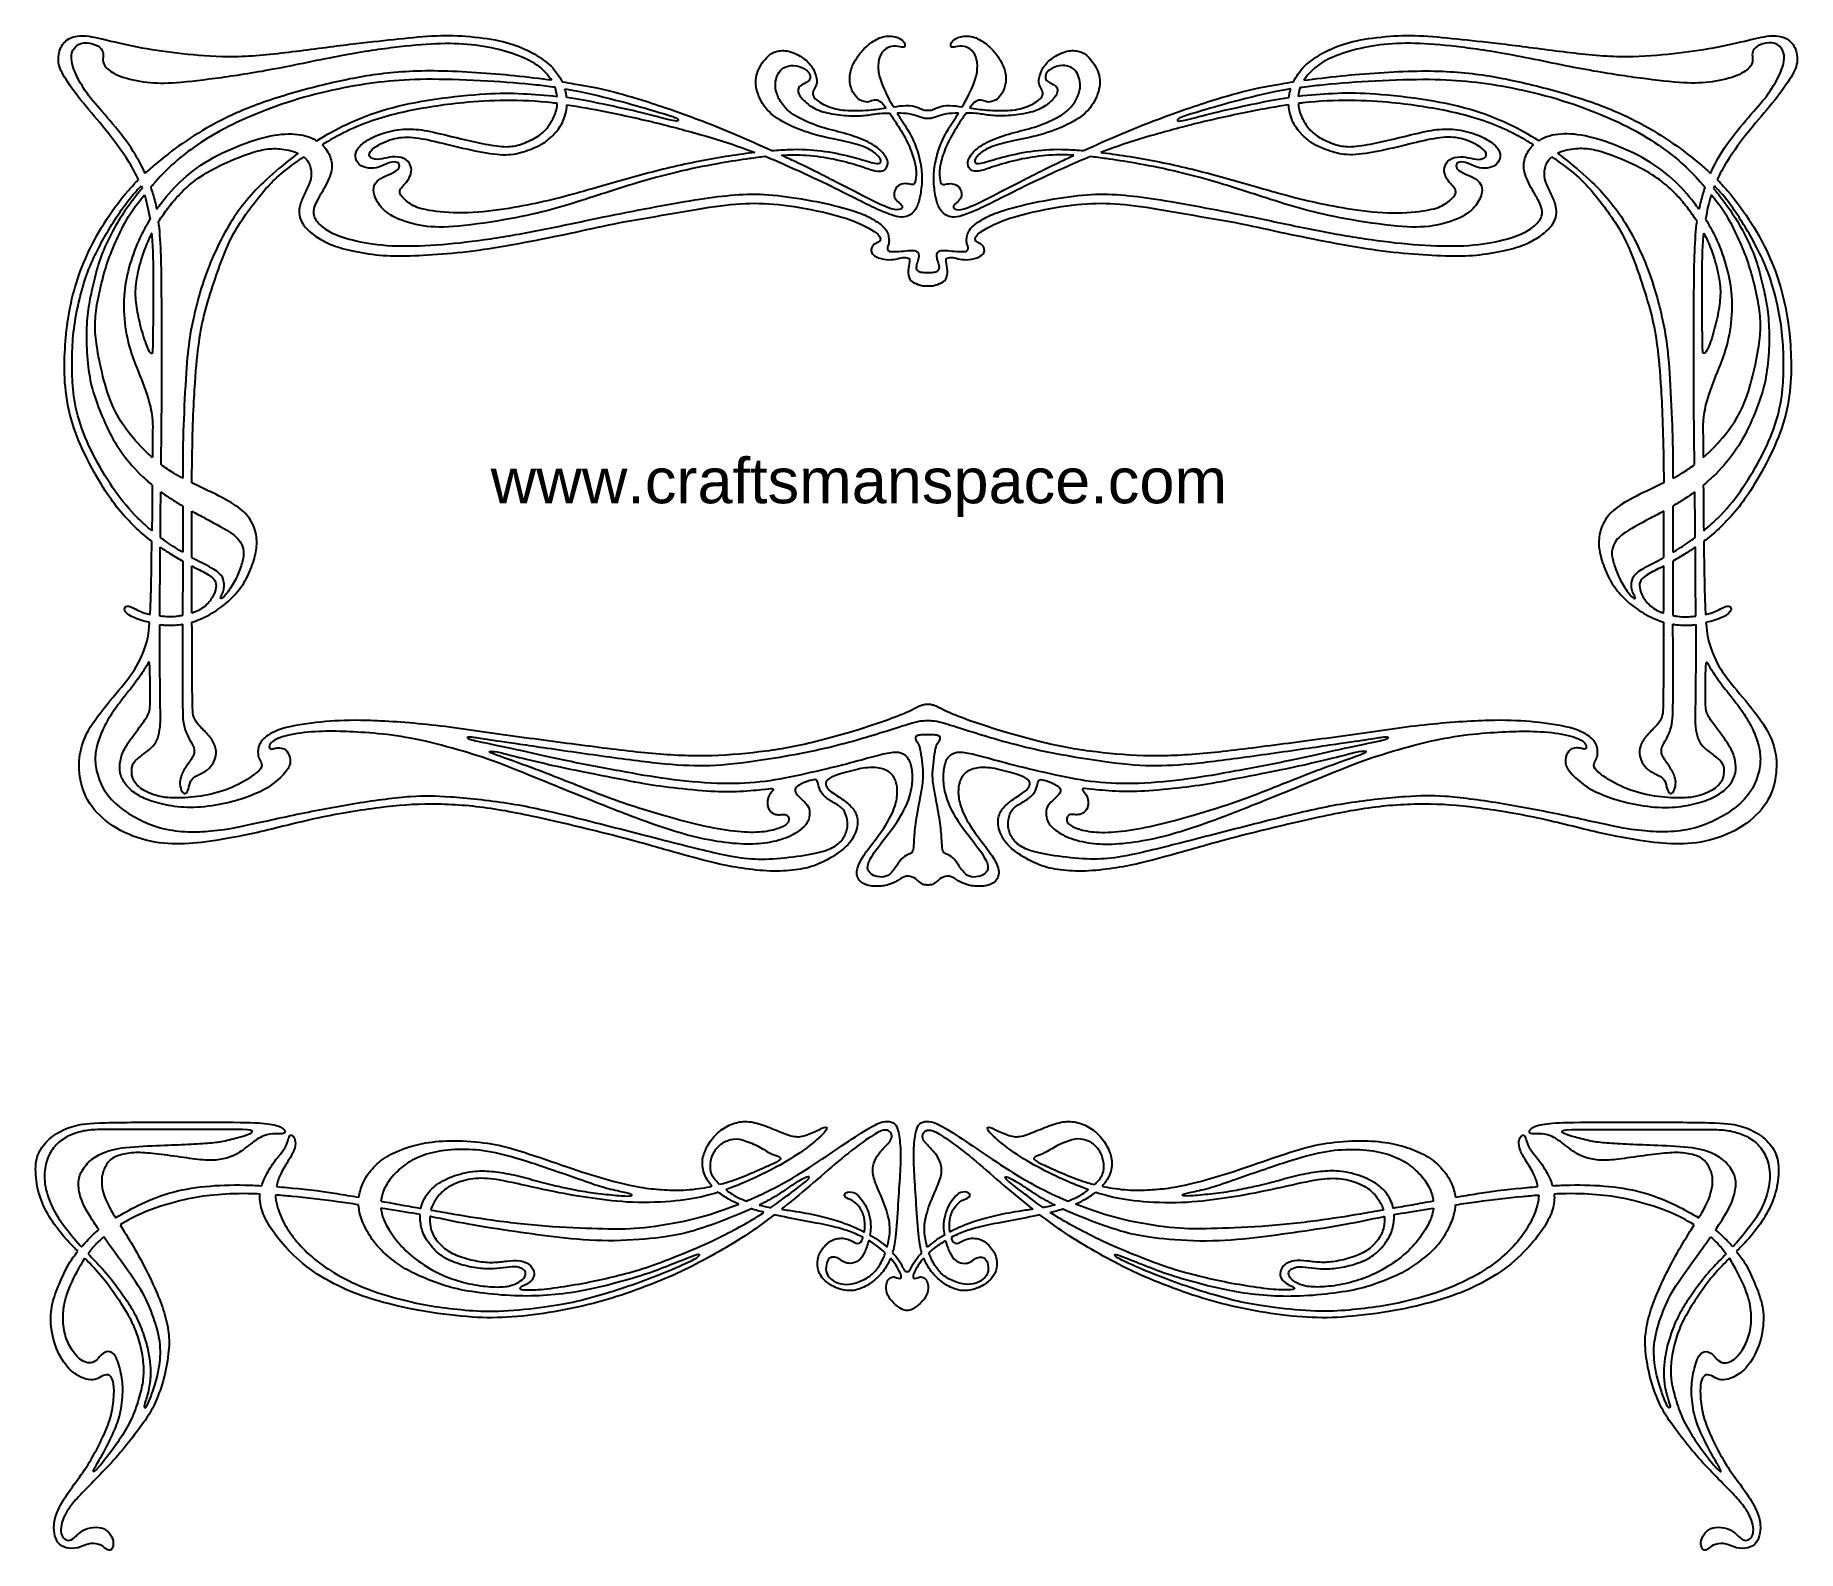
# Model space of a CAD drawing. Header units: millimetres. Extents: x -9.7 to 9.9, y 0 to 16.7.
import ezdxf

# ---------------------------------------------------------------- set-up
doc = ezdxf.new("R2010")
doc.units = ezdxf.units.MM
doc.header["$MEASUREMENT"] = 0
doc.layers.add('LAYER_1', color=18, linetype='Continuous')

msp = doc.modelspace()

# ---------------------------------------------------------------- texts
at = {"color": 5, "insert": (-4.609609, 12.056581), "char_height": 0.5, "width": 8.54518072, "attachment_point": 1, "line_spacing_factor": 0.963855}
msp.add_mtext('\\fArial;www.craftsmanspace.com', dxfattribs=at)

# ---------------------------------------------------------------- linework, layer by layer
at = {"layer": 'LAYER_1', "color": 5}
for points, knots in [([(-8.50717, 15.137965), (-8.53713, 15.202625), (-8.57186, 15.265195), (-8.61197, 15.329775), (-8.68644, 15.449615), (-8.77958, 15.576495), (-8.86801, 15.686465), (-8.95644, 15.796415), (-9.04023, 15.889545), (-9.11645, 15.983225), (-9.19267, 16.076885), (-9.26136, 16.171155), (-9.30907, 16.246215), (-9.35676, 16.321265), (-9.38355, 16.377155), (-9.3917, 16.434775), (-9.39986, 16.492355), (-9.38935, 16.551705), (-9.36666, 16.599425), (-9.34399, 16.647135), (-9.30907, 16.683205), (-9.26252, 16.705325), (-9.21597, 16.727415), (-9.15778, 16.735595), (-9.08563, 16.728605), (-9.01347, 16.721635), (-8.92734, 16.699495), (-8.81388, 16.672735), (-8.70043, 16.645995), (-8.55958, 16.614545), (-8.41528, 16.589525), (-8.271, 16.564535), (-8.12319, 16.545875), (-7.96319, 16.529015), (-7.80318, 16.512145), (-7.6309, 16.496995), (-7.43598, 16.501085), (-7.24106, 16.505155), (-7.02342, 16.528425), (-6.80201, 16.555485), (-6.58059, 16.582535), (-6.35532, 16.613405), (-6.16795, 16.636395), (-5.98058, 16.659355), (-5.831, 16.674505), (-5.68379, 16.690205), (-5.53658, 16.705905), (-5.39167, 16.722215), (-5.25959, 16.729495), (-5.12751, 16.736755), (-5.00822, 16.734985), (-4.8831, 16.725675), (-4.75801, 16.716385), (-4.62709, 16.699495), (-4.51654, 16.675635), (-4.40599, 16.651805), (-4.31576, 16.620925), (-4.23517, 16.584565), (-4.1546, 16.548225), (-4.08361, 16.506315), (-4.02367, 16.462375), (-3.96374, 16.418465), (-3.91481, 16.372485), (-3.87177, 16.311395), (-3.85242, 16.283945), (-3.83422, 16.253385), (-3.818605, 16.22097)], [40, 40, 40, 40, 40.086956522, 40.086956522, 40.086956522, 40.130434783, 40.130434783, 40.130434783, 40.173913043, 40.173913043, 40.173913043, 40.217391304, 40.217391304, 40.217391304, 40.260869565, 40.260869565, 40.260869565, 40.304347826, 40.304347826, 40.304347826, 40.347826087, 40.347826087, 40.347826087, 40.391304348, 40.391304348, 40.391304348, 40.434782609, 40.434782609, 40.434782609, 40.47826087, 40.47826087, 40.47826087, 40.52173913, 40.52173913, 40.52173913, 40.565217391, 40.565217391, 40.565217391, 40.608695652, 40.608695652, 40.608695652, 40.652173913, 40.652173913, 40.652173913, 40.695652174, 40.695652174, 40.695652174, 40.739130435, 40.739130435, 40.739130435, 40.782608696, 40.782608696, 40.782608696, 40.826086957, 40.826086957, 40.826086957, 40.869565217, 40.869565217, 40.869565217, 40.913043478, 40.913043478, 40.913043478, 40.956521739, 40.956521739, 40.956521739, 41, 41, 41, 41]), ([(-8.43391, 15.20839), (-8.47155, 15.291375), (-8.52174, 15.387865), (-8.58946, 15.489435), (-8.6581, 15.592415), (-8.74479, 15.700645), (-8.82394, 15.793165), (-8.90306, 15.885665), (-8.97463, 15.962515), (-9.03427, 16.038435), (-9.09391, 16.114365), (-9.14163, 16.189445), (-9.17741, 16.259275), (-9.2132, 16.329075), (-9.23705, 16.393685), (-9.24637, 16.445455), (-9.25569, 16.497235), (-9.25043, 16.536245), (-9.2327, 16.569995), (-9.21497, 16.603725), (-9.1847, 16.632245), (-9.14514, 16.645045), (-9.10558, 16.657845), (-9.05668, 16.654915), (-9.01508, 16.642705), (-8.97349, 16.630505), (-8.93913, 16.608945), (-8.91995, 16.586255), (-8.90076, 16.563585), (-8.89667, 16.539725), (-8.89696, 16.519355), (-8.89725, 16.499005), (-8.90192, 16.482085), (-8.90047, 16.459395), (-8.89902, 16.436725), (-8.89142, 16.408195), (-8.86176, 16.376475), (-8.83209, 16.344775), (-8.78029, 16.309865), (-8.70114, 16.281075), (-8.62202, 16.252285), (-8.51554, 16.229555), (-8.41515, 16.217625), (-8.31479, 16.205725), (-8.22052, 16.204535), (-8.08582, 16.214435), (-7.95113, 16.224335), (-7.77595, 16.245285), (-7.59005, 16.270885), (-7.40416, 16.296485), (-7.20744, 16.326755), (-6.96684, 16.372725), (-6.72627, 16.418675), (-6.4417, 16.480375), (-6.20664, 16.523735), (-5.97158, 16.567065), (-5.78592, 16.592085), (-5.61834, 16.611005), (-5.45079, 16.629905), (-5.30121, 16.642705), (-5.16303, 16.646505), (-5.02485, 16.650275), (-4.89796, 16.645025), (-4.77781, 16.629905), (-4.65768, 16.614775), (-4.5442, 16.589765), (-4.44209, 16.560365), (-4.33999, 16.530985), (-4.24918, 16.497235), (-4.17529, 16.457095), (-4.10142, 16.416955), (-4.04436, 16.370355), (-3.99897, 16.321505), (-3.97387, 16.294455), (-3.95229, 16.266665), (-3.93455, 16.237795)], [1, 1, 1, 1, 1.076923077, 1.076923077, 1.076923077, 1.115384615, 1.115384615, 1.115384615, 1.153846154, 1.153846154, 1.153846154, 1.192307692, 1.192307692, 1.192307692, 1.230769231, 1.230769231, 1.230769231, 1.269230769, 1.269230769, 1.269230769, 1.307692308, 1.307692308, 1.307692308, 1.346153846, 1.346153846, 1.346153846, 1.384615385, 1.384615385, 1.384615385, 1.423076923, 1.423076923, 1.423076923, 1.461538462, 1.461538462, 1.461538462, 1.5, 1.5, 1.5, 1.538461538, 1.538461538, 1.538461538, 1.576923077, 1.576923077, 1.576923077, 1.615384615, 1.615384615, 1.615384615, 1.653846154, 1.653846154, 1.653846154, 1.692307692, 1.692307692, 1.692307692, 1.730769231, 1.730769231, 1.730769231, 1.769230769, 1.769230769, 1.769230769, 1.807692308, 1.807692308, 1.807692308, 1.846153846, 1.846153846, 1.846153846, 1.884615385, 1.884615385, 1.884615385, 1.923076923, 1.923076923, 1.923076923, 1.961538462, 1.961538462, 1.961538462, 2, 2, 2, 2]), ([(-0.23324, 15.931635), (-0.23598, 15.935355), (-0.23867, 15.938945), (-0.24129, 15.942355), (-0.27588, 15.987715), (-0.29628, 16.004635), (-0.31695, 16.013075), (-0.33759, 16.021495), (-0.35854, 16.021495), (-0.37804, 16.015955), (-0.39752, 16.010435), (-0.41557, 15.999385), (-0.43972, 15.997905), (-0.46384, 15.996455), (-0.49413, 16.004635), (-0.51944, 16.018885), (-0.54472, 16.033105), (-0.56512, 16.053505), (-0.58402, 16.081425), (-0.60292, 16.109345), (-0.62039, 16.144845), (-0.62912, 16.187625), (-0.63783, 16.230375), (-0.63783, 16.280435), (-0.62793, 16.326995), (-0.61806, 16.373515), (-0.59824, 16.416585), (-0.57584, 16.455565), (-0.55346, 16.494545), (-0.52844, 16.529455), (-0.49775, 16.563345), (-0.46708, 16.597225), (-0.43074, 16.630135), (-0.38899, 16.659375), (-0.34727, 16.688595), (-0.30014, 16.714195), (-0.24894, 16.723215), (-0.19774, 16.732245), (-0.14243, 16.724645), (-0.10374, 16.710105), (-0.06508, 16.695585), (-0.04294, 16.674025), (-0.03275, 16.655135), (-0.02259, 16.636235), (-0.02433, 16.619925), (-0.02898, 16.611485), (-0.03362, 16.603065), (-0.04122, 16.602455), (-0.06128, 16.605935), (-0.08133, 16.609425), (-0.11395, 16.617025), (-0.14594, 16.615865), (-0.17792, 16.614705), (-0.20938, 16.604775), (-0.23701, 16.585305), (-0.26464, 16.565825), (-0.2885, 16.536695), (-0.30275, 16.497715), (-0.317, 16.458735), (-0.32167, 16.409855), (-0.31906, 16.364175), (-0.31645, 16.318525), (-0.30652, 16.276005), (-0.28441, 16.215205), (-0.26232, 16.154425), (-0.22799, 16.075255), (-0.17415, 15.981595), (-0.1671, 15.969295), (-0.15966, 15.956755), (-0.15203, 15.944035)], [43, 43, 43, 43, 43.041666667, 43.041666667, 43.041666667, 43.083333333, 43.083333333, 43.083333333, 43.125, 43.125, 43.125, 43.166666667, 43.166666667, 43.166666667, 43.208333333, 43.208333333, 43.208333333, 43.25, 43.25, 43.25, 43.291666667, 43.291666667, 43.291666667, 43.333333333, 43.333333333, 43.333333333, 43.375, 43.375, 43.375, 43.416666667, 43.416666667, 43.416666667, 43.458333333, 43.458333333, 43.458333333, 43.5, 43.5, 43.5, 43.541666667, 43.541666667, 43.541666667, 43.583333333, 43.583333333, 43.583333333, 43.625, 43.625, 43.625, 43.666666667, 43.666666667, 43.666666667, 43.708333333, 43.708333333, 43.708333333, 43.75, 43.75, 43.75, 43.791666667, 43.791666667, 43.791666667, 43.833333333, 43.833333333, 43.833333333, 43.875, 43.875, 43.875, 43.916666667, 43.916666667, 43.916666667, 44, 44, 44, 44]), ([(0.60986, 15.944035), (0.61749, 15.956755), (0.62493, 15.969295), (0.63197, 15.981595), (0.68581, 16.075255), (0.72014, 16.154425), (0.74223, 16.215205), (0.76435, 16.276005), (0.77427, 16.318525), (0.77688, 16.364175), (0.7795, 16.409855), (0.77483, 16.458735), (0.76057, 16.497715), (0.74632, 16.536695), (0.72247, 16.565825), (0.69484, 16.585305), (0.6672, 16.604775), (0.63575, 16.614705), (0.60376, 16.615865), (0.57178, 16.617025), (0.53916, 16.609425), (0.5191, 16.605935), (0.49904, 16.602455), (0.49144, 16.603065), (0.4868, 16.611485), (0.48215, 16.619925), (0.48041, 16.636235), (0.49057, 16.655135), (0.50076, 16.674025), (0.5229, 16.695585), (0.56156, 16.710105), (0.60025, 16.724645), (0.65557, 16.732245), (0.70676, 16.723215), (0.75796, 16.714195), (0.80509, 16.688595), (0.84682, 16.659375), (0.88857, 16.630135), (0.92491, 16.597225), (0.95557, 16.563345), (0.98627, 16.529455), (1.01128, 16.494545), (1.03366, 16.455565), (1.05607, 16.416585), (1.07589, 16.373515), (1.08576, 16.326995), (1.09565, 16.280435), (1.09565, 16.230375), (1.08694, 16.187625), (1.07821, 16.144845), (1.06074, 16.109345), (1.04184, 16.081425), (1.02295, 16.053505), (1.00255, 16.033105), (0.97727, 16.018885), (0.95196, 16.004635), (0.92166, 15.996455), (0.89754, 15.997905), (0.87339, 15.999385), (0.85534, 16.010435), (0.83587, 16.015955), (0.81636, 16.021495), (0.79541, 16.021495), (0.77477, 16.013075), (0.75411, 16.004635), (0.73371, 15.987715), (0.69911, 15.942355), (0.6965, 15.938945), (0.69381, 15.935355), (0.69106, 15.931635)], [46, 46, 46, 46, 46.083333333, 46.083333333, 46.083333333, 46.125, 46.125, 46.125, 46.166666667, 46.166666667, 46.166666667, 46.208333333, 46.208333333, 46.208333333, 46.25, 46.25, 46.25, 46.291666667, 46.291666667, 46.291666667, 46.333333333, 46.333333333, 46.333333333, 46.375, 46.375, 46.375, 46.416666667, 46.416666667, 46.416666667, 46.458333333, 46.458333333, 46.458333333, 46.5, 46.5, 46.5, 46.541666667, 46.541666667, 46.541666667, 46.583333333, 46.583333333, 46.583333333, 46.625, 46.625, 46.625, 46.666666667, 46.666666667, 46.666666667, 46.708333333, 46.708333333, 46.708333333, 46.75, 46.75, 46.75, 46.791666667, 46.791666667, 46.791666667, 46.833333333, 46.833333333, 46.833333333, 46.875, 46.875, 46.875, 46.916666667, 46.916666667, 46.916666667, 46.958333333, 46.958333333, 46.958333333, 47, 47, 47, 47]), ([(4.27643, 16.22097), (4.29204, 16.253385), (4.31025, 16.283945), (4.32959, 16.311395), (4.37264, 16.372485), (4.42156, 16.418465), (4.4815, 16.462375), (4.54143, 16.506315), (4.61242, 16.548225), (4.69299, 16.584565), (4.77359, 16.620925), (4.86381, 16.651805), (4.97436, 16.675635), (5.08491, 16.699495), (5.21584, 16.716385), (5.34093, 16.725675), (5.46605, 16.734985), (5.58533, 16.736755), (5.71741, 16.729495), (5.8495, 16.722215), (5.99441, 16.705905), (6.14161, 16.690205), (6.28882, 16.674505), (6.4384, 16.659355), (6.62577, 16.636395), (6.81315, 16.613405), (7.03841, 16.582535), (7.25983, 16.555485), (7.48125, 16.528425), (7.69889, 16.505155), (7.89381, 16.501085), (8.08873, 16.496995), (8.26101, 16.512145), (8.42101, 16.529015), (8.58102, 16.545875), (8.72883, 16.564535), (8.87311, 16.589525), (9.01741, 16.614545), (9.15825, 16.645995), (9.27171, 16.672735), (9.38516, 16.699495), (9.4713, 16.721635), (9.54345, 16.728605), (9.6156, 16.735595), (9.67379, 16.727415), (9.72034, 16.705325), (9.7669, 16.683205), (9.80181, 16.647135), (9.82448, 16.599425), (9.84718, 16.551705), (9.85768, 16.492355), (9.84953, 16.434775), (9.84137, 16.377155), (9.81459, 16.321265), (9.7669, 16.246215), (9.71918, 16.171155), (9.65049, 16.076885), (9.57427, 15.983225), (9.49806, 15.889545), (9.41427, 15.796415), (9.32583, 15.686465), (9.2374, 15.576495), (9.14427, 15.449615), (9.06979, 15.329775), (9.02968, 15.265195), (8.99495, 15.202625), (8.965, 15.137965)], [49, 49, 49, 49, 49.043478261, 49.043478261, 49.043478261, 49.086956522, 49.086956522, 49.086956522, 49.130434783, 49.130434783, 49.130434783, 49.173913043, 49.173913043, 49.173913043, 49.217391304, 49.217391304, 49.217391304, 49.260869565, 49.260869565, 49.260869565, 49.304347826, 49.304347826, 49.304347826, 49.347826087, 49.347826087, 49.347826087, 49.391304348, 49.391304348, 49.391304348, 49.434782609, 49.434782609, 49.434782609, 49.47826087, 49.47826087, 49.47826087, 49.52173913, 49.52173913, 49.52173913, 49.565217391, 49.565217391, 49.565217391, 49.608695652, 49.608695652, 49.608695652, 49.652173913, 49.652173913, 49.652173913, 49.695652174, 49.695652174, 49.695652174, 49.739130435, 49.739130435, 49.739130435, 49.782608696, 49.782608696, 49.782608696, 49.826086957, 49.826086957, 49.826086957, 49.869565217, 49.869565217, 49.869565217, 49.913043478, 49.913043478, 49.913043478, 50, 50, 50, 50]), ([(8.89174, 15.20839), (8.92937, 15.291375), (8.97956, 15.387865), (9.04728, 15.489435), (9.11592, 15.592415), (9.20262, 15.700645), (9.28176, 15.793165), (9.36088, 15.885665), (9.43245, 15.962515), (9.49209, 16.038435), (9.55174, 16.114365), (9.59945, 16.189445), (9.63524, 16.259275), (9.67102, 16.329075), (9.69488, 16.393685), (9.70419, 16.445455), (9.71351, 16.497235), (9.70826, 16.536245), (9.69052, 16.569995), (9.67279, 16.603725), (9.64252, 16.632245), (9.60296, 16.645045), (9.5634, 16.657845), (9.5145, 16.654915), (9.47291, 16.642705), (9.43132, 16.630505), (9.39696, 16.608945), (9.37777, 16.586255), (9.35858, 16.563585), (9.35449, 16.539725), (9.35478, 16.519355), (9.35507, 16.499005), (9.35975, 16.482085), (9.35829, 16.459395), (9.35684, 16.436725), (9.34924, 16.408195), (9.31958, 16.376475), (9.28992, 16.344775), (9.23811, 16.309865), (9.15897, 16.281075), (9.07985, 16.252285), (8.97336, 16.229555), (8.87297, 16.217625), (8.77261, 16.205725), (8.67834, 16.204535), (8.54365, 16.214435), (8.40895, 16.224335), (8.23377, 16.245285), (8.04788, 16.270885), (7.86198, 16.296485), (7.66527, 16.326755), (7.42467, 16.372725), (7.18409, 16.418675), (6.89952, 16.480375), (6.66446, 16.523735), (6.4294, 16.567065), (6.24375, 16.592085), (6.07617, 16.611005), (5.90861, 16.629905), (5.75903, 16.642705), (5.62085, 16.646505), (5.48267, 16.650275), (5.35579, 16.645025), (5.23563, 16.629905), (5.1155, 16.614775), (5.00202, 16.589765), (4.89992, 16.560365), (4.79781, 16.530985), (4.707, 16.497235), (4.63311, 16.457095), (4.55924, 16.416955), (4.50219, 16.370355), (4.45679, 16.321505), (4.4317, 16.294455), (4.41011, 16.266665), (4.39238, 16.237795)], [1, 1, 1, 1, 1.076923077, 1.076923077, 1.076923077, 1.115384615, 1.115384615, 1.115384615, 1.153846154, 1.153846154, 1.153846154, 1.192307692, 1.192307692, 1.192307692, 1.230769231, 1.230769231, 1.230769231, 1.269230769, 1.269230769, 1.269230769, 1.307692308, 1.307692308, 1.307692308, 1.346153846, 1.346153846, 1.346153846, 1.384615385, 1.384615385, 1.384615385, 1.423076923, 1.423076923, 1.423076923, 1.461538462, 1.461538462, 1.461538462, 1.5, 1.5, 1.5, 1.538461538, 1.538461538, 1.538461538, 1.576923077, 1.576923077, 1.576923077, 1.615384615, 1.615384615, 1.615384615, 1.653846154, 1.653846154, 1.653846154, 1.692307692, 1.692307692, 1.692307692, 1.730769231, 1.730769231, 1.730769231, 1.769230769, 1.769230769, 1.769230769, 1.807692308, 1.807692308, 1.807692308, 1.846153846, 1.846153846, 1.846153846, 1.884615385, 1.884615385, 1.884615385, 1.923076923, 1.923076923, 1.923076923, 1.961538462, 1.961538462, 1.961538462, 2, 2, 2, 2]), ([(-1.49615, 15.459515), (-1.42817, 15.465585), (-1.36518, 15.469775), (-1.30767, 15.472045), (-1.16775, 15.477565), (-1.0601, 15.471705), (-0.95042, 15.457455), (-0.84075, 15.443205), (-0.72898, 15.420505), (-0.63152, 15.395485), (-0.53406, 15.370465), (-0.45085, 15.343105), (-0.39644, 15.328565), (-0.34205, 15.314025), (-0.31645, 15.312275), (-0.30249, 15.320435), (-0.28853, 15.328565), (-0.28618, 15.346635), (-0.29927, 15.370785), (-0.31236, 15.394905), (-0.34088, 15.425175), (-0.3819, 15.452515), (-0.42291, 15.479855), (-0.47648, 15.504295), (-0.54338, 15.524955), (-0.61028, 15.545595), (-0.69061, 15.562515), (-0.78517, 15.582275), (-0.8797, 15.602045), (-0.98853, 15.624765), (-1.09328, 15.658525), (-1.19799, 15.692245), (-1.2987, 15.737055), (-1.37901, 15.782455), (-1.45929, 15.827845), (-1.51922, 15.873815), (-1.56693, 15.934325), (-1.61465, 15.994845), (-1.65014, 16.069925), (-1.66558, 16.139755), (-1.68099, 16.209555), (-1.67632, 16.274155), (-1.65159, 16.337865), (-1.62686, 16.401575), (-1.58205, 16.464435), (-1.54278, 16.502255), (-1.50352, 16.540065), (-1.46974, 16.552865), (-1.43047, 16.560735), (-1.3912, 16.568565), (-1.34639, 16.571495), (-1.2911, 16.554315), (-1.23584, 16.537165), (-1.17007, 16.499905), (-1.12439, 16.462955), (-1.07873, 16.426005), (-1.05311, 16.389355), (-1.0339, 16.349795), (-1.01471, 16.310235), (-1.00191, 16.267715), (-0.99985, 16.235735), (-0.99782, 16.203745), (-1.00658, 16.182185), (-1.01677, 16.162425), (-1.02693, 16.142655), (-1.03857, 16.124575), (-1.04266, 16.104225), (-1.04672, 16.083885), (-1.04321, 16.061165), (-1.01645, 16.034115), (-0.98969, 16.007085), (-0.93963, 15.975625), (-0.88289, 15.952065), (-0.82618, 15.928525), (-0.76274, 15.912795), (-0.6833, 15.906385), (-0.60389, 15.899995), (-0.50846, 15.902925), (-0.42554, 15.909305), (-0.35448, 15.914775), (-0.29254, 15.922875), (-0.23324, 15.931635)], [42, 42, 42, 42, 42.071428571, 42.071428571, 42.071428571, 42.107142857, 42.107142857, 42.107142857, 42.142857143, 42.142857143, 42.142857143, 42.178571429, 42.178571429, 42.178571429, 42.214285714, 42.214285714, 42.214285714, 42.25, 42.25, 42.25, 42.285714286, 42.285714286, 42.285714286, 42.321428571, 42.321428571, 42.321428571, 42.357142857, 42.357142857, 42.357142857, 42.392857143, 42.392857143, 42.392857143, 42.428571429, 42.428571429, 42.428571429, 42.464285714, 42.464285714, 42.464285714, 42.5, 42.5, 42.5, 42.535714286, 42.535714286, 42.535714286, 42.571428571, 42.571428571, 42.571428571, 42.607142857, 42.607142857, 42.607142857, 42.642857143, 42.642857143, 42.642857143, 42.678571429, 42.678571429, 42.678571429, 42.714285714, 42.714285714, 42.714285714, 42.75, 42.75, 42.75, 42.785714286, 42.785714286, 42.785714286, 42.821428571, 42.821428571, 42.821428571, 42.857142857, 42.857142857, 42.857142857, 42.892857143, 42.892857143, 42.892857143, 42.928571429, 42.928571429, 42.928571429, 42.964285714, 42.964285714, 42.964285714, 43, 43, 43, 43]), ([(-1.38877, 15.409275), (-1.29838, 15.413935), (-1.20662, 15.413965), (-1.11721, 15.408235), (-1.01279, 15.401555), (-0.91153, 15.387015), (-0.81523, 15.367225), (-0.71895, 15.347455), (-0.62756, 15.322415), (-0.55367, 15.299425), (-0.4798, 15.276465), (-0.42333, 15.255485), (-0.38116, 15.244135), (-0.33898, 15.232815), (-0.31101, 15.231075), (-0.2886, 15.232525), (-0.26623, 15.233975), (-0.24934, 15.238645), (-0.23596, 15.256675), (-0.2226, 15.274695), (-0.21268, 15.306155), (-0.21387, 15.331755), (-0.21503, 15.357325), (-0.22725, 15.377145), (-0.2453, 15.402745), (-0.26332, 15.428315), (-0.28718, 15.459775), (-0.33112, 15.492925), (-0.37503, 15.526065), (-0.43906, 15.561005), (-0.51469, 15.591255), (-0.59033, 15.621495), (-0.67763, 15.647125), (-0.76258, 15.669525), (-0.84753, 15.691905), (-0.93016, 15.711145), (-1.01598, 15.742255), (-1.1018, 15.773375), (-1.19084, 15.816465), (-1.25339, 15.856315), (-1.31593, 15.896165), (-1.35201, 15.932825), (-1.38083, 15.972675), (-1.40962, 16.012525), (-1.43115, 16.055615), (-1.44366, 16.094885), (-1.45617, 16.134155), (-1.45968, 16.169655), (-1.45765, 16.201375), (-1.45562, 16.233065), (-1.44802, 16.261015), (-1.43667, 16.288065), (-1.42535, 16.315115), (-1.4102, 16.341295), (-1.38605, 16.361955), (-1.36193, 16.382595), (-1.32873, 16.397745), (-1.28888, 16.400675), (-1.24903, 16.403575), (-1.20248, 16.394235), (-1.16698, 16.379985), (-1.13149, 16.365755), (-1.10705, 16.346525), (-1.09193, 16.327045), (-1.07681, 16.307565), (-1.07095, 16.287745), (-1.07211, 16.270885), (-1.07327, 16.254025), (-1.08145, 16.240035), (-1.09483, 16.228685), (-1.10819, 16.217365), (-1.12684, 16.208605), (-1.14458, 16.199315), (-1.16231, 16.190025), (-1.1792, 16.180105), (-1.19055, 16.168175), (-1.20187, 16.156275), (-1.20773, 16.142285), (-1.20657, 16.122495), (-1.20541, 16.102725), (-1.19723, 16.077125), (-1.16931, 16.043085), (-1.14139, 16.009065), (-1.09367, 15.966555), (-1.04013, 15.936015), (-0.98661, 15.905485), (-0.92725, 15.886825), (-0.85801, 15.872575), (-0.78878, 15.858345), (-0.70961, 15.848425), (-0.6392, 15.845235), (-0.56882, 15.842045), (-0.50712, 15.845555), (-0.45476, 15.851645), (-0.4024, 15.857745), (-0.3593, 15.866535), (-0.30317, 15.870855), (-0.26939, 15.873475), (-0.23078, 15.874555), (-0.19307, 15.874815)], [1, 1, 1, 1, 1.058823424, 1.058823424, 1.058823424, 1.088235192, 1.088235192, 1.088235192, 1.11764696, 1.11764696, 1.11764696, 1.147058728, 1.147058728, 1.147058728, 1.176470496, 1.176470496, 1.176470496, 1.205882264, 1.205882264, 1.205882264, 1.235294032, 1.235294032, 1.235294032, 1.2647058, 1.2647058, 1.2647058, 1.294117568, 1.294117568, 1.294117568, 1.323529336, 1.323529336, 1.323529336, 1.352941104, 1.352941104, 1.352941104, 1.382352872, 1.382352872, 1.382352872, 1.41176464, 1.41176464, 1.41176464, 1.441176408, 1.441176408, 1.441176408, 1.470588176, 1.470588176, 1.470588176, 1.499999944, 1.499999944, 1.499999944, 1.529411712, 1.529411712, 1.529411712, 1.55882348, 1.55882348, 1.55882348, 1.588235248, 1.588235248, 1.588235248, 1.617647016, 1.617647016, 1.617647016, 1.647058784, 1.647058784, 1.647058784, 1.676470552, 1.676470552, 1.676470552, 1.70588232, 1.70588232, 1.70588232, 1.735294088, 1.735294088, 1.735294088, 1.764705856, 1.764705856, 1.764705856, 1.794117624, 1.794117624, 1.794117624, 1.823529392, 1.823529392, 1.823529392, 1.85294116, 1.85294116, 1.85294116, 1.882352928, 1.882352928, 1.882352928, 1.911764696, 1.911764696, 1.911764696, 1.941176464, 1.941176464, 1.941176464, 1.970588232, 1.970588232, 1.970588232, 2, 2, 2, 2]), ([(1.84659, 15.409275), (1.75621, 15.413935), (1.66445, 15.413965), (1.57504, 15.408235), (1.47061, 15.401555), (1.36935, 15.387015), (1.27305, 15.367225), (1.17678, 15.347455), (1.08539, 15.322415), (1.01149, 15.299425), (0.93763, 15.276465), (0.88115, 15.255485), (0.83898, 15.244135), (0.79681, 15.232815), (0.76883, 15.231075), (0.74643, 15.232525), (0.72405, 15.233975), (0.70716, 15.238645), (0.69378, 15.256675), (0.68043, 15.274695), (0.6705, 15.306155), (0.67169, 15.331755), (0.67285, 15.357325), (0.68507, 15.377145), (0.70312, 15.402745), (0.72115, 15.428315), (0.745, 15.459775), (0.78894, 15.492925), (0.83286, 15.526065), (0.89688, 15.561005), (0.97252, 15.591255), (1.04815, 15.621495), (1.13545, 15.647125), (1.2204, 15.669525), (1.30535, 15.691905), (1.38798, 15.711145), (1.4738, 15.742255), (1.55962, 15.773375), (1.64867, 15.816465), (1.71121, 15.856315), (1.77376, 15.896165), (1.80983, 15.932825), (1.83865, 15.972675), (1.86744, 16.012525), (1.88898, 16.055615), (1.90149, 16.094885), (1.914, 16.134155), (1.91751, 16.169655), (1.91547, 16.201375), (1.91344, 16.233065), (1.90584, 16.261015), (1.89449, 16.288065), (1.88317, 16.315115), (1.86802, 16.341295), (1.84388, 16.361955), (1.81976, 16.382595), (1.78656, 16.397745), (1.74671, 16.400675), (1.70686, 16.403575), (1.6603, 16.394235), (1.62481, 16.379985), (1.58931, 16.365755), (1.56488, 16.346525), (1.54975, 16.327045), (1.53463, 16.307565), (1.52877, 16.287745), (1.52994, 16.270885), (1.5311, 16.254025), (1.53928, 16.240035), (1.55266, 16.228685), (1.56601, 16.217365), (1.58467, 16.208605), (1.6024, 16.199315), (1.62014, 16.190025), (1.63703, 16.180105), (1.64838, 16.168175), (1.6597, 16.156275), (1.66556, 16.142285), (1.66439, 16.122495), (1.66323, 16.102725), (1.65505, 16.077125), (1.62713, 16.043085), (1.59921, 16.009065), (1.5515, 15.966555), (1.49795, 15.936015), (1.44443, 15.905485), (1.38508, 15.886825), (1.31583, 15.872575), (1.24661, 15.858345), (1.16744, 15.848425), (1.09703, 15.845235), (1.02664, 15.842045), (0.96494, 15.845555), (0.91258, 15.851645), (0.86022, 15.857745), (0.81713, 15.866535), (0.761, 15.870855), (0.72722, 15.873475), (0.68861, 15.874555), (0.6509, 15.874815)], [1, 1, 1, 1, 1.058823424, 1.058823424, 1.058823424, 1.088235192, 1.088235192, 1.088235192, 1.11764696, 1.11764696, 1.11764696, 1.147058728, 1.147058728, 1.147058728, 1.176470496, 1.176470496, 1.176470496, 1.205882264, 1.205882264, 1.205882264, 1.235294032, 1.235294032, 1.235294032, 1.2647058, 1.2647058, 1.2647058, 1.294117568, 1.294117568, 1.294117568, 1.323529336, 1.323529336, 1.323529336, 1.352941104, 1.352941104, 1.352941104, 1.382352872, 1.382352872, 1.382352872, 1.41176464, 1.41176464, 1.41176464, 1.441176408, 1.441176408, 1.441176408, 1.470588176, 1.470588176, 1.470588176, 1.499999944, 1.499999944, 1.499999944, 1.529411712, 1.529411712, 1.529411712, 1.55882348, 1.55882348, 1.55882348, 1.588235248, 1.588235248, 1.588235248, 1.617647016, 1.617647016, 1.617647016, 1.647058784, 1.647058784, 1.647058784, 1.676470552, 1.676470552, 1.676470552, 1.70588232, 1.70588232, 1.70588232, 1.735294088, 1.735294088, 1.735294088, 1.764705856, 1.764705856, 1.764705856, 1.794117624, 1.794117624, 1.794117624, 1.823529392, 1.823529392, 1.823529392, 1.85294116, 1.85294116, 1.85294116, 1.882352928, 1.882352928, 1.882352928, 1.911764696, 1.911764696, 1.911764696, 1.941176464, 1.941176464, 1.941176464, 1.970588232, 1.970588232, 1.970588232, 2, 2, 2, 2]), ([(0.69106, 15.931635), (0.75036, 15.922875), (0.8123, 15.914775), (0.88337, 15.909305), (0.96629, 15.902925), (1.06172, 15.899995), (1.14112, 15.906385), (1.22056, 15.912795), (1.284, 15.928525), (1.34072, 15.952065), (1.39746, 15.975625), (1.44752, 16.007085), (1.47428, 16.034115), (1.50104, 16.061165), (1.50455, 16.083885), (1.50048, 16.104225), (1.49639, 16.124575), (1.48475, 16.142655), (1.47459, 16.162425), (1.46441, 16.182185), (1.45565, 16.203745), (1.45768, 16.235735), (1.45974, 16.267715), (1.47254, 16.310235), (1.49172, 16.349795), (1.51093, 16.389355), (1.53656, 16.426005), (1.58221, 16.462955), (1.6279, 16.499905), (1.69366, 16.537165), (1.74892, 16.554315), (1.80421, 16.571495), (1.84902, 16.568565), (1.88829, 16.560735), (1.92756, 16.552865), (1.96134, 16.540065), (2.00061, 16.502255), (2.03988, 16.464435), (2.08469, 16.401575), (2.10942, 16.337865), (2.13414, 16.274155), (2.13882, 16.209555), (2.1234, 16.139755), (2.10797, 16.069925), (2.07247, 15.994845), (2.02476, 15.934325), (1.97704, 15.873815), (1.91711, 15.827845), (1.83683, 15.782455), (1.75652, 15.737055), (1.65582, 15.692245), (1.5511, 15.658525), (1.44636, 15.624765), (1.33752, 15.602045), (1.24299, 15.582275), (1.14843, 15.562515), (1.0681, 15.545595), (1.0012, 15.524955), (0.9343, 15.504295), (0.88073, 15.479855), (0.83972, 15.452515), (0.79871, 15.425175), (0.77018, 15.394905), (0.75709, 15.370785), (0.744, 15.346635), (0.74635, 15.328565), (0.76031, 15.320435), (0.77427, 15.312275), (0.79987, 15.314025), (0.85426, 15.328565), (0.90868, 15.343105), (0.99189, 15.370465), (1.08935, 15.395485), (1.18681, 15.420505), (1.29857, 15.443205), (1.40825, 15.457455), (1.51793, 15.471705), (1.62557, 15.477565), (1.7655, 15.472045), (1.823, 15.469775), (1.886, 15.465585), (1.95398, 15.459515)], [47, 47, 47, 47, 47.035714286, 47.035714286, 47.035714286, 47.071428571, 47.071428571, 47.071428571, 47.107142857, 47.107142857, 47.107142857, 47.142857143, 47.142857143, 47.142857143, 47.178571429, 47.178571429, 47.178571429, 47.214285714, 47.214285714, 47.214285714, 47.25, 47.25, 47.25, 47.285714286, 47.285714286, 47.285714286, 47.321428571, 47.321428571, 47.321428571, 47.357142857, 47.357142857, 47.357142857, 47.392857143, 47.392857143, 47.392857143, 47.428571429, 47.428571429, 47.428571429, 47.464285714, 47.464285714, 47.464285714, 47.5, 47.5, 47.5, 47.535714286, 47.535714286, 47.535714286, 47.571428571, 47.571428571, 47.571428571, 47.607142857, 47.607142857, 47.607142857, 47.642857143, 47.642857143, 47.642857143, 47.678571429, 47.678571429, 47.678571429, 47.714285714, 47.714285714, 47.714285714, 47.75, 47.75, 47.75, 47.785714286, 47.785714286, 47.785714286, 47.821428571, 47.821428571, 47.821428571, 47.857142857, 47.857142857, 47.857142857, 47.892857143, 47.892857143, 47.892857143, 47.928571429, 47.928571429, 47.928571429, 48, 48, 48, 48]), ([(-3.93455, 16.237795), (-4.05827, 16.254975), (-4.19529, 16.271625), (-4.34907, 16.287115), (-4.61147, 16.313585), (-4.9228, 16.336865), (-5.18696, 16.340925), (-5.45113, 16.345015), (-5.66819, 16.329865), (-5.87127, 16.302525), (-6.07434, 16.275185), (-6.26346, 16.235605), (-6.46798, 16.185275), (-6.67251, 16.134945), (-6.89247, 16.073855), (-7.08652, 16.007245), (-7.28057, 15.940605), (-7.44876, 15.868455), (-7.59451, 15.794565), (-7.74027, 15.720675), (-7.86364, 15.645005), (-7.9768, 15.568795), (-8.08997, 15.492575), (-8.19299, 15.415725), (-8.30003, 15.326135), (-8.344288, 15.289107), (-8.389225, 15.249839), (-8.43391, 15.20839)], [2, 2, 2, 2, 2.100001116, 2.100001116, 2.100001116, 2.200002232, 2.200002232, 2.200002232, 2.300003348, 2.300003348, 2.300003348, 2.400004464, 2.400004464, 2.400004464, 2.50000558, 2.50000558, 2.50000558, 2.600006696, 2.600006696, 2.600006696, 2.700007812, 2.700007812, 2.700007812, 2.800008928, 2.800008928, 2.800008928, 3, 3, 3, 3]), ([(-3.89729, 16.160305), (-3.96464, 16.169915), (-4.03193, 16.178125), (-4.10234, 16.185615), (-4.26583, 16.203065), (-4.44624, 16.217045), (-4.64641, 16.228395), (-4.84655, 16.239715), (-5.06654, 16.248475), (-5.25186, 16.249065), (-5.43717, 16.249645), (-5.58791, 16.242045), (-5.73396, 16.228085), (-5.88, 16.214145), (-6.0214, 16.193745), (-6.17763, 16.164665), (-6.33387, 16.135585), (-6.50498, 16.097735), (-6.67256, 16.050025), (-6.84011, 16.002335), (-7.00424, 15.944695), (-7.15289, 15.885925), (-7.30155, 15.827185), (-7.43482, 15.767225), (-7.55817, 15.702035), (-7.68152, 15.636885), (-7.79503, 15.566475), (-7.89104, 15.498965), (-7.98702, 15.431485), (-8.06561, 15.366885), (-8.13689, 15.301145), (-8.20814, 15.235405), (-8.27219, 15.168455), (-8.34751, 15.082335), (-8.35559, 15.073125), (-8.36379, 15.063655), (-8.37208, 15.054045)], [9, 9, 9, 9, 9.153846154, 9.153846154, 9.153846154, 9.230769231, 9.230769231, 9.230769231, 9.307692308, 9.307692308, 9.307692308, 9.384615385, 9.384615385, 9.384615385, 9.461538462, 9.461538462, 9.461538462, 9.538461538, 9.538461538, 9.538461538, 9.615384615, 9.615384615, 9.615384615, 9.692307692, 9.692307692, 9.692307692, 9.769230769, 9.769230769, 9.769230769, 9.846153846, 9.846153846, 9.846153846, 9.923076923, 9.923076923, 9.923076923, 10, 10, 10, 10]), ([(-3.818605, 16.22097), (-3.774352, 16.214254), (-3.731866, 16.207494), (-3.69097, 16.200715), (-3.50885, 16.170465), (-3.35811, 16.139595), (-3.18327, 16.092455), (-3.00843, 16.045355), (-2.80939, 15.981905), (-2.59381, 15.906565), (-2.37825, 15.831225), (-2.14604, 15.743925), (-1.90779, 15.642975), (-1.76832, 15.583915), (-1.62673, 15.520105), (-1.49615, 15.459515)], [41, 41, 41, 41, 41.333312506, 41.333312506, 41.333312506, 41.499984379, 41.499984379, 41.499984379, 41.666656253, 41.666656253, 41.666656253, 41.833328126, 41.833328126, 41.833328126, 42, 42, 42, 42]), ([(1.95398, 15.459515), (2.08456, 15.520105), (2.22614, 15.583915), (2.36562, 15.642975), (2.60387, 15.743925), (2.83608, 15.831225), (3.05164, 15.906565), (3.26722, 15.981905), (3.46626, 16.045355), (3.64109, 16.092455), (3.81593, 16.139595), (3.96667, 16.170465), (4.14879, 16.200715), (4.189698, 16.207495), (4.232185, 16.214254), (4.27643, 16.22097)], [48, 48, 48, 48, 48.166669829, 48.166669829, 48.166669829, 48.333339657, 48.333339657, 48.333339657, 48.500009486, 48.500009486, 48.500009486, 48.666679315, 48.666679315, 48.666679315, 49, 49, 49, 49]), ([(4.35511, 16.160305), (4.42246, 16.169915), (4.48976, 16.178125), (4.56017, 16.185615), (4.72366, 16.203065), (4.90406, 16.217045), (5.10423, 16.228395), (5.30438, 16.239715), (5.52437, 16.248475), (5.70968, 16.249065), (5.895, 16.249645), (6.04574, 16.242045), (6.19178, 16.228085), (6.33783, 16.214145), (6.47923, 16.193745), (6.63546, 16.164665), (6.79169, 16.135585), (6.96281, 16.097735), (7.13039, 16.050025), (7.29794, 16.002335), (7.46206, 15.944695), (7.61072, 15.885925), (7.75938, 15.827185), (7.89265, 15.767225), (8.016, 15.702035), (8.13935, 15.636885), (8.25285, 15.566475), (8.34886, 15.498965), (8.44484, 15.431485), (8.52343, 15.366885), (8.59471, 15.301145), (8.66597, 15.235405), (8.73002, 15.168455), (8.80533, 15.082335), (8.81341, 15.073125), (8.82162, 15.063655), (8.8299, 15.054045)], [9, 9, 9, 9, 9.153846154, 9.153846154, 9.153846154, 9.230769231, 9.230769231, 9.230769231, 9.307692308, 9.307692308, 9.307692308, 9.384615385, 9.384615385, 9.384615385, 9.461538462, 9.461538462, 9.461538462, 9.538461538, 9.538461538, 9.538461538, 9.615384615, 9.615384615, 9.615384615, 9.692307692, 9.692307692, 9.692307692, 9.769230769, 9.769230769, 9.769230769, 9.846153846, 9.846153846, 9.846153846, 9.923076923, 9.923076923, 9.923076923, 10, 10, 10, 10]), ([(4.39238, 16.237795), (4.51609, 16.254975), (4.65311, 16.271625), (4.80689, 16.287115), (5.06929, 16.313585), (5.38062, 16.336865), (5.64479, 16.340925), (5.90896, 16.345015), (6.12602, 16.329865), (6.32909, 16.302525), (6.53217, 16.275185), (6.72128, 16.235605), (6.92581, 16.185275), (7.13033, 16.134945), (7.3503, 16.073855), (7.54435, 16.007245), (7.7384, 15.940605), (7.90658, 15.868455), (8.05234, 15.794565), (8.19809, 15.720675), (8.32147, 15.645005), (8.43463, 15.568795), (8.54779, 15.492575), (8.65082, 15.415725), (8.75786, 15.326135), (8.802118, 15.289107), (8.847055, 15.249839), (8.89174, 15.20839)], [2, 2, 2, 2, 2.100001116, 2.100001116, 2.100001116, 2.200002232, 2.200002232, 2.200002232, 2.300003348, 2.300003348, 2.300003348, 2.400004464, 2.400004464, 2.400004464, 2.50000558, 2.50000558, 2.50000558, 2.600006696, 2.600006696, 2.600006696, 2.700007812, 2.700007812, 2.700007812, 2.800008928, 2.800008928, 2.800008928, 3, 3, 3, 3]), ([(-6.53385, 15.569405), (-6.42961, 15.634165), (-6.31737, 15.695945), (-6.20587, 15.749195), (-6.06331, 15.817255), (-5.92191, 15.871415), (-5.7613, 15.917385), (-5.60071, 15.963335), (-5.42089, 16.001145), (-5.22684, 16.029655), (-5.03279, 16.058155), (-4.82444, 16.077395), (-4.66617, 16.087285), (-4.50791, 16.097155), (-4.39968, 16.097715), (-4.25013, 16.089875), (-4.13559, 16.083855), (-3.99675, 16.072875), (-3.87475, 16.059975)], [7, 7, 7, 7, 7.285714286, 7.285714286, 7.285714286, 7.428571429, 7.428571429, 7.428571429, 7.571428571, 7.571428571, 7.571428571, 7.714285714, 7.714285714, 7.714285714, 7.857142857, 7.857142857, 7.857142857, 8, 8, 8, 8]), ([(-3.87193, 15.982065), (-3.88929, 15.984255), (-3.90663, 15.986345), (-3.92381, 15.988325), (-4.10709, 16.009255), (-4.27702, 16.016245), (-4.44344, 16.014505), (-4.60983, 16.012765), (-4.77279, 16.002255), (-4.90546, 15.990035), (-5.03809, 15.977845), (-5.14054, 15.963855), (-5.2441, 15.947575), (-5.34766, 15.931295), (-5.45243, 15.912665), (-5.55424, 15.890545), (-5.65605, 15.868455), (-5.75499, 15.842835), (-5.85216, 15.811985), (-5.94933, 15.781155), (-6.04476, 15.745085), (-6.1367, 15.704365), (-6.22862, 15.663645), (-6.31708, 15.618195), (-6.41309, 15.561805), (-6.4332, 15.549975), (-6.45368, 15.537625), (-6.47432, 15.524955)], [17, 17, 17, 17, 17.2, 17.2, 17.2, 17.3, 17.3, 17.3, 17.4, 17.4, 17.4, 17.5, 17.5, 17.5, 17.6, 17.6, 17.6, 17.7, 17.7, 17.7, 17.8, 17.8, 17.8, 17.9, 17.9, 17.9, 18, 18, 18, 18]), ([(-3.76774, 16.047545), (-3.76937, 16.063645), (-3.77185, 16.079795), (-3.77518, 16.095785), (-3.77848, 16.111755), (-3.7827, 16.127665), (-3.78764, 16.143315)], [1, 1, 1, 1, 1.333333333, 1.333333333, 1.333333333, 2, 2, 2, 2]), ([(-3.78764, 16.143315), (-3.73417, 16.134365), (-3.67949, 16.124265), (-3.62227, 16.112595), (-3.45237, 16.077995), (-3.25917, 16.029675), (-3.10294, 15.987215), (-2.9467, 15.944725), (-2.82742, 15.908045), (-2.74363, 15.882735), (-2.65984, 15.857425), (-2.61152, 15.843465), (-2.58128, 15.831825), (-2.55101, 15.820185), (-2.53879, 15.810875), (-2.53472, 15.802745), (-2.53063, 15.794595), (-2.53472, 15.787595), (-2.55449, 15.787305), (-2.57428, 15.787015), (-2.60978, 15.793425), (-2.67932, 15.811455), (-2.74885, 15.829475), (-2.85244, 15.859195), (-2.98597, 15.890885), (-3.11951, 15.922585), (-3.28305, 15.956365), (-3.41017, 15.983095), (-3.53695, 16.009775), (-3.62763, 16.029575), (-3.76774, 16.047545)], [2, 2, 2, 2, 2.090909091, 2.090909091, 2.090909091, 2.181818182, 2.181818182, 2.181818182, 2.272727273, 2.272727273, 2.272727273, 2.363636364, 2.363636364, 2.363636364, 2.454545455, 2.454545455, 2.454545455, 2.545454545, 2.545454545, 2.545454545, 2.636363636, 2.636363636, 2.636363636, 2.727272727, 2.727272727, 2.727272727, 2.818181818, 2.818181818, 2.818181818, 3, 3, 3, 3]), ([(4.24546, 16.143315), (4.19199, 16.134365), (4.13731, 16.124265), (4.0801, 16.112595), (3.9102, 16.077995), (3.71699, 16.029675), (3.56076, 15.987215), (3.40453, 15.944725), (3.28524, 15.908045), (3.20145, 15.882735), (3.11766, 15.857425), (3.06934, 15.843465), (3.0391, 15.831825), (3.00883, 15.820185), (2.99661, 15.810875), (2.99255, 15.802745), (2.98846, 15.794595), (2.99255, 15.787595), (3.01231, 15.787305), (3.03211, 15.787015), (3.0676, 15.793425), (3.13714, 15.811455), (3.20668, 15.829475), (3.31026, 15.859195), (3.4438, 15.890885), (3.57733, 15.922585), (3.74087, 15.956365), (3.868, 15.983095), (3.99478, 16.009775), (4.08545, 16.029575), (4.22556, 16.047545)], [2, 2, 2, 2, 2.090909091, 2.090909091, 2.090909091, 2.181818182, 2.181818182, 2.181818182, 2.272727273, 2.272727273, 2.272727273, 2.363636364, 2.363636364, 2.363636364, 2.454545455, 2.454545455, 2.454545455, 2.545454545, 2.545454545, 2.545454545, 2.636363636, 2.636363636, 2.636363636, 2.727272727, 2.727272727, 2.727272727, 2.818181818, 2.818181818, 2.818181818, 3, 3, 3, 3]), ([(4.22556, 16.047545), (4.2272, 16.063645), (4.22968, 16.079795), (4.233, 16.095785), (4.2363, 16.111755), (4.24053, 16.127665), (4.24546, 16.143315)], [1, 1, 1, 1, 1.333333333, 1.333333333, 1.333333333, 2, 2, 2, 2]), ([(6.93214, 15.524955), (6.9115, 15.537625), (6.89102, 15.549975), (6.87091, 15.561805), (6.77491, 15.618195), (6.68645, 15.663645), (6.59453, 15.704365), (6.50258, 15.745085), (6.40716, 15.781155), (6.30999, 15.811985), (6.21282, 15.842835), (6.11388, 15.868455), (6.01206, 15.890545), (5.91025, 15.912665), (5.80548, 15.931295), (5.70192, 15.947575), (5.59837, 15.963855), (5.49592, 15.977845), (5.36328, 15.990035), (5.23062, 16.002255), (5.06765, 16.012765), (4.90126, 16.014505), (4.73484, 16.016245), (4.56492, 16.009255), (4.38163, 15.988325), (4.36445, 15.986345), (4.34712, 15.984255), (4.32975, 15.982065)], [20, 20, 20, 20, 20.1, 20.1, 20.1, 20.2, 20.2, 20.2, 20.3, 20.3, 20.3, 20.4, 20.4, 20.4, 20.5, 20.5, 20.5, 20.6, 20.6, 20.6, 20.7, 20.7, 20.7, 20.8, 20.8, 20.8, 21, 21, 21, 21]), ([(6.99168, 15.569405), (6.88744, 15.634165), (6.7752, 15.695945), (6.6637, 15.749195), (6.52114, 15.817255), (6.37974, 15.871415), (6.21912, 15.917385), (6.05854, 15.963335), (5.87871, 16.001145), (5.68466, 16.029655), (5.49061, 16.058155), (5.28226, 16.077395), (5.124, 16.087285), (4.96573, 16.097155), (4.85751, 16.097715), (4.70795, 16.089875), (4.59342, 16.083855), (4.45458, 16.072875), (4.33258, 16.059975)], [7, 7, 7, 7, 7.285714286, 7.285714286, 7.285714286, 7.428571429, 7.428571429, 7.428571429, 7.571428571, 7.571428571, 7.571428571, 7.714285714, 7.714285714, 7.714285714, 7.857142857, 7.857142857, 7.857142857, 8, 8, 8, 8]), ([(-1.57044, 15.393935), (-1.62863, 15.387355), (-1.68632, 15.379495), (-1.74391, 15.371315), (-1.84598, 15.356775), (-1.94788, 15.341045), (-2.07065, 15.319535), (-2.19342, 15.298005), (-2.33714, 15.270635), (-2.48899, 15.235745), (-2.64087, 15.200835), (-2.8009, 15.158315), (-2.97631, 15.105955), (-3.15176, 15.053595), (-3.34261, 14.991315), (-3.50378, 14.939535), (-3.66497, 14.887765), (-3.7965, 14.846435), (-3.93497, 14.808905), (-4.07347, 14.771375), (-4.21894, 14.737625), (-4.3996, 14.704775), (-4.58027, 14.671885), (-4.79617, 14.639845), (-4.96169, 14.624435), (-5.12724, 14.609025), (-5.24249, 14.610215), (-5.35507, 14.627365), (-5.46765, 14.644525), (-5.57762, 14.677725), (-5.65993, 14.717275), (-5.74227, 14.756835), (-5.79701, 14.802815), (-5.83511, 14.852265), (-5.87322, 14.901725), (-5.89476, 14.954685), (-5.90233, 14.995695), (-5.9099, 15.036705), (-5.90346, 15.065815), (-5.89011, 15.089935), (-5.87673, 15.114085), (-5.85633, 15.133325), (-5.82464, 15.151935), (-5.79294, 15.170535), (-5.74985, 15.188615), (-5.71467, 15.204605), (-5.67946, 15.220595), (-5.6521, 15.234555), (-5.63639, 15.251715), (-5.62069, 15.268865), (-5.6166, 15.289265), (-5.62124, 15.304675), (-5.62592, 15.320095), (-5.6393, 15.330565), (-5.6608, 15.333475), (-5.68234, 15.336395), (-5.71205, 15.331725), (-5.74491, 15.319825), (-5.77779, 15.307895), (-5.81387, 15.288655), (-5.85053, 15.277335), (-5.88718, 15.265985), (-5.92442, 15.262475), (-5.96195, 15.267125), (-5.99947, 15.271795), (-6.03732, 15.284595), (-6.06321, 15.307585), (-6.08909, 15.330565), (-6.10306, 15.363735), (-6.10509, 15.395435), (-6.10715, 15.427155), (-6.09722, 15.457425), (-6.07542, 15.487085), (-6.0536, 15.516755), (-6.01985, 15.545885), (-5.97126, 15.575545), (-5.92268, 15.605215), (-5.85923, 15.635485), (-5.78476, 15.657575), (-5.71029, 15.679685), (-5.62475, 15.693675), (-5.54767, 15.697445), (-5.47058, 15.701245), (-5.40189, 15.694805), (-5.31171, 15.677655), (-5.22154, 15.660505), (-5.10977, 15.632555), (-5.01086, 15.608435), (-4.91195, 15.584285), (-4.82584, 15.563885), (-4.73711, 15.545575), (-4.64839, 15.527255), (-4.557, 15.510945), (-4.48661, 15.505435), (-4.4162, 15.499885), (-4.36672, 15.505145), (-4.31262, 15.519395), (-4.25849, 15.533645), (-4.19972, 15.556915), (-4.14678, 15.583675), (-4.09384, 15.610435), (-4.04668, 15.640735), (-4.0048, 15.686675), (-3.96292, 15.732655), (-3.92624, 15.794325), (-3.90357, 15.847265), (-3.88304, 15.895165), (-3.87391, 15.935995), (-3.87193, 15.982065)], [16, 16, 16, 16, 16.027027027, 16.027027027, 16.027027027, 16.054054054, 16.054054054, 16.054054054, 16.081081081, 16.081081081, 16.081081081, 16.108108108, 16.108108108, 16.108108108, 16.135135135, 16.135135135, 16.135135135, 16.162162162, 16.162162162, 16.162162162, 16.189189189, 16.189189189, 16.189189189, 16.216216216, 16.216216216, 16.216216216, 16.243243243, 16.243243243, 16.243243243, 16.27027027, 16.27027027, 16.27027027, 16.297297297, 16.297297297, 16.297297297, 16.324324324, 16.324324324, 16.324324324, 16.351351351, 16.351351351, 16.351351351, 16.378378378, 16.378378378, 16.378378378, 16.405405405, 16.405405405, 16.405405405, 16.432432432, 16.432432432, 16.432432432, 16.459459459, 16.459459459, 16.459459459, 16.486486486, 16.486486486, 16.486486486, 16.513513514, 16.513513514, 16.513513514, 16.540540541, 16.540540541, 16.540540541, 16.567567568, 16.567567568, 16.567567568, 16.594594595, 16.594594595, 16.594594595, 16.621621622, 16.621621622, 16.621621622, 16.648648649, 16.648648649, 16.648648649, 16.675675676, 16.675675676, 16.675675676, 16.702702703, 16.702702703, 16.702702703, 16.72972973, 16.72972973, 16.72972973, 16.756756757, 16.756756757, 16.756756757, 16.783783784, 16.783783784, 16.783783784, 16.810810811, 16.810810811, 16.810810811, 16.837837838, 16.837837838, 16.837837838, 16.864864865, 16.864864865, 16.864864865, 16.891891892, 16.891891892, 16.891891892, 16.918918919, 16.918918919, 16.918918919, 16.945945946, 16.945945946, 16.945945946, 17, 17, 17, 17]), ([(-1.684595, 15.439455), (-1.72778, 15.434225), (-1.77249, 15.428345), (-1.81859, 15.421955), (-2.01729, 15.394325), (-2.2425, 15.355925), (-2.45954, 15.309085), (-2.67657, 15.262245), (-2.8855, 15.206955), (-3.09671, 15.147895), (-3.30794, 15.088835), (-3.52149, 15.025995), (-3.68178, 14.981795), (-3.84211, 14.937565), (-3.9492, 14.911935), (-4.06819, 14.886045), (-4.18719, 14.860155), (-4.31811, 14.833955), (-4.46445, 14.812155), (-4.61078, 14.790325), (-4.77258, 14.772855), (-4.91804, 14.770825), (-5.06351, 14.768795), (-5.19269, 14.782175), (-5.2849, 14.797875), (-5.37713, 14.813575), (-5.43245, 14.831655), (-5.48043, 14.859285), (-5.52843, 14.886915), (-5.56918, 14.924155), (-5.59068, 14.950045), (-5.61222, 14.975935), (-5.61457, 14.990495), (-5.61428, 15.004465), (-5.61399, 15.018425), (-5.61106, 15.031805), (-5.59797, 15.049245), (-5.58488, 15.066715), (-5.5616, 15.088245), (-5.54242, 15.112105), (-5.5232, 15.135965), (-5.50806, 15.162165), (-5.49819, 15.187765), (-5.48829, 15.213365), (-5.48362, 15.238385), (-5.48942, 15.269205), (-5.49526, 15.300055), (-5.51157, 15.336715), (-5.54384, 15.359095), (-5.57614, 15.381505), (-5.62444, 15.389685), (-5.66632, 15.390265), (-5.70823, 15.390845), (-5.74372, 15.383845), (-5.78183, 15.376015), (-5.81994, 15.368145), (-5.86071, 15.359415), (-5.89328, 15.364635), (-5.92587, 15.369865), (-5.95031, 15.389105), (-5.95292, 15.412645), (-5.95556, 15.436205), (-5.93632, 15.464155), (-5.88979, 15.496435), (-5.84324, 15.528735), (-5.76932, 15.565415), (-5.69717, 15.586345), (-5.62502, 15.607295), (-5.55461, 15.612545), (-5.47111, 15.605005), (-5.38761, 15.597425), (-5.29102, 15.577025), (-5.18134, 15.551165), (-5.07166, 15.525275), (-4.94887, 15.493815), (-4.83048, 15.467955), (-4.71207, 15.442065), (-4.59798, 15.421665), (-4.50722, 15.415865), (-4.41647, 15.410025), (-4.34893, 15.418795), (-4.27768, 15.438265), (-4.2064, 15.457745), (-4.13132, 15.488035), (-4.08099, 15.512455), (-4.03067, 15.536885), (-4.00504, 15.555515), (-3.97218, 15.582855), (-3.9393, 15.610205), (-3.89914, 15.646275), (-3.86396, 15.693405), (-3.82875, 15.740545), (-3.79846, 15.798735), (-3.78101, 15.867985), (-3.77312, 15.899285), (-3.76784, 15.932905), (-3.76594, 15.967505)], [2, 2, 2, 2, 2.03030303, 2.03030303, 2.03030303, 2.060606061, 2.060606061, 2.060606061, 2.090909091, 2.090909091, 2.090909091, 2.121212121, 2.121212121, 2.121212121, 2.151515152, 2.151515152, 2.151515152, 2.181818182, 2.181818182, 2.181818182, 2.212121212, 2.212121212, 2.212121212, 2.242424242, 2.242424242, 2.242424242, 2.272727273, 2.272727273, 2.272727273, 2.303030303, 2.303030303, 2.303030303, 2.333333333, 2.333333333, 2.333333333, 2.363636364, 2.363636364, 2.363636364, 2.393939394, 2.393939394, 2.393939394, 2.424242424, 2.424242424, 2.424242424, 2.454545455, 2.454545455, 2.454545455, 2.484848485, 2.484848485, 2.484848485, 2.515151515, 2.515151515, 2.515151515, 2.545454545, 2.545454545, 2.545454545, 2.575757576, 2.575757576, 2.575757576, 2.606060606, 2.606060606, 2.606060606, 2.636363636, 2.636363636, 2.636363636, 2.666666667, 2.666666667, 2.666666667, 2.696969697, 2.696969697, 2.696969697, 2.727272727, 2.727272727, 2.727272727, 2.757575758, 2.757575758, 2.757575758, 2.787878788, 2.787878788, 2.787878788, 2.818181818, 2.818181818, 2.818181818, 2.848484848, 2.848484848, 2.848484848, 2.878787879, 2.878787879, 2.878787879, 2.909090909, 2.909090909, 2.909090909, 2.939393939, 2.939393939, 2.939393939, 3, 3, 3, 3]), ([(-3.76594, 15.967505), (-3.62953, 15.947335), (-3.48792, 15.921295), (-3.34541, 15.892895), (-3.14703, 15.853335), (-2.94681, 15.809075), (-2.75946, 15.763135), (-2.57212, 15.717165), (-2.39752, 15.669445), (-2.23403, 15.621735), (-2.07051, 15.574015), (-1.91806, 15.526305), (-1.76505, 15.469885), (-1.738234, 15.459987), (-1.711399, 15.449828), (-1.684595, 15.439455)], [3, 3, 3, 3, 3.16667568, 3.16667568, 3.16667568, 3.33335136, 3.33335136, 3.33335136, 3.500027039, 3.500027039, 3.500027039, 3.666702719, 3.666702719, 3.666702719, 4, 4, 4, 4]), ([(-0.10915, 15.874505), (-0.0697, 15.811715), (-0.02866, 15.748725), (0.00301, 15.695305), (0.05305, 15.610935), (0.07983, 15.550425), (0.10166, 15.487595), (0.12346, 15.424755), (0.14035, 15.359575), (0.15082, 15.297315), (0.16127, 15.235065), (0.16536, 15.175705), (0.16246, 15.112875), (0.15956, 15.050035), (0.14964, 14.983665), (0.138, 14.931305), (0.12639, 14.878945), (0.11298, 14.840525), (0.09144, 14.808805), (0.06994, 14.777105), (0.04025, 14.752085), (0.01233, 14.738415), (-0.0156, 14.724745), (-0.0418, 14.722395), (-0.07088, 14.724725), (-0.09997, 14.727045), (-0.132, 14.734065), (-0.1736, 14.747735), (-0.21519, 14.761375), (-0.26641, 14.781775), (-0.33479, 14.813185), (-0.40314, 14.844585), (-0.48867, 14.887105), (-0.57988, 14.932915), (-0.67108, 14.978725), (-0.76799, 15.027925), (-0.88975, 15.086825), (-1.01149, 15.145725), (-1.15817, 15.214425), (-1.30825, 15.281325), (-1.39473, 15.319855), (-1.4824, 15.357885), (-1.57044, 15.393935)], [15, 15, 15, 15, 15.133333333, 15.133333333, 15.133333333, 15.2, 15.2, 15.2, 15.266666667, 15.266666667, 15.266666667, 15.333333333, 15.333333333, 15.333333333, 15.4, 15.4, 15.4, 15.466666667, 15.466666667, 15.466666667, 15.533333333, 15.533333333, 15.533333333, 15.6, 15.6, 15.6, 15.666666667, 15.666666667, 15.666666667, 15.733333333, 15.733333333, 15.733333333, 15.8, 15.8, 15.8, 15.866666667, 15.866666667, 15.866666667, 15.933333333, 15.933333333, 15.933333333, 16, 16, 16, 16]), ([(-0.19307, 15.874815), (-0.16755, 15.837475), (-0.13974, 15.794825), (-0.11358, 15.753845), (-0.06935, 15.684625), (-0.02977, 15.619965), (0.00222, 15.553645), (0.03423, 15.487325), (0.05867, 15.419215), (0.07466, 15.364535), (0.09065, 15.309855), (0.09825, 15.268525), (0.0997, 15.223735), (0.10116, 15.178925), (0.09648, 15.130635), (0.08661, 15.106195), (0.07672, 15.081755), (0.06157, 15.081175), (0.04326, 15.084375), (0.02494, 15.087565), (0.00338, 15.094555), (-0.02248, 15.094265), (-0.04837, 15.093975), (-0.07867, 15.086375), (-0.0996, 15.070675), (-0.12055, 15.054975), (-0.13219, 15.031115), (-0.13887, 15.007865), (-0.14557, 14.984585), (-0.14731, 14.961865), (-0.13831, 14.940645), (-0.12929, 14.919435), (-0.10947, 14.899615), (-0.09231, 14.884775), (-0.07516, 14.869945), (-0.06062, 14.860055), (-0.05568, 14.847545), (-0.05072, 14.835035), (-0.05539, 14.819885), (-0.07371, 14.811755), (-0.09202, 14.803605), (-0.12406, 14.802445), (-0.17497, 14.816985), (-0.22587, 14.831525), (-0.2957, 14.861815), (-0.40335, 14.915335), (-0.511, 14.968855), (-0.65646, 15.045685), (-0.79232, 15.115775), (-0.92818, 15.185895), (-1.05448, 15.249335), (-1.2398, 15.338355), (-1.286109, 15.360594), (-1.336088, 15.384484), (-1.38877, 15.409275)], [2, 2, 2, 2, 2.052631714, 2.052631714, 2.052631714, 2.105263428, 2.105263428, 2.105263428, 2.157895142, 2.157895142, 2.157895142, 2.210526856, 2.210526856, 2.210526856, 2.26315857, 2.26315857, 2.26315857, 2.315790284, 2.315790284, 2.315790284, 2.368421998, 2.368421998, 2.368421998, 2.421053712, 2.421053712, 2.421053712, 2.473685426, 2.473685426, 2.473685426, 2.52631714, 2.52631714, 2.52631714, 2.578948854, 2.578948854, 2.578948854, 2.631580568, 2.631580568, 2.631580568, 2.684212283, 2.684212283, 2.684212283, 2.736843997, 2.736843997, 2.736843997, 2.789475711, 2.789475711, 2.789475711, 2.842107425, 2.842107425, 2.842107425, 2.894739139, 2.894739139, 2.894739139, 3, 3, 3, 3]), ([(-0.15203, 15.944035), (-0.10245, 15.951565), (-0.05545, 15.957975), (-0.0156, 15.959085), (0.03792, 15.960535), (0.07867, 15.952355), (0.10833, 15.941875), (0.138, 15.931425), (0.15665, 15.918595), (0.17489, 15.912185), (0.19313, 15.905795), (0.21102, 15.905795), (0.228915, 15.905795)], [44, 44, 44, 44, 44.4, 44.4, 44.4, 44.6, 44.6, 44.6, 44.8, 44.8, 44.8, 45, 45, 45, 45]), ([(0.228915, 15.814115), (0.21477, 15.814115), (0.2006, 15.814115), (0.18481, 15.817605), (0.16903, 15.821085), (0.15156, 15.828085), (0.12451, 15.837655), (0.09746, 15.847265), (0.06078, 15.859515), (0.02035, 15.866185), (-0.01721, 15.872415), (-0.05808, 15.873865), (-0.10915, 15.874505)], [14, 14, 14, 14, 14.2, 14.2, 14.2, 14.4, 14.4, 14.4, 14.6, 14.6, 14.6, 15, 15, 15, 15]), ([(0.228915, 15.905795), (0.2468, 15.905795), (0.2647, 15.905795), (0.28293, 15.912185), (0.30117, 15.918595), (0.31983, 15.931425), (0.34949, 15.941875), (0.37915, 15.952355), (0.4199, 15.960535), (0.47342, 15.959085), (0.51327, 15.957975), (0.56027, 15.951565), (0.60986, 15.944035)], [45, 45, 45, 45, 45.2, 45.2, 45.2, 45.4, 45.4, 45.4, 45.6, 45.6, 45.6, 46, 46, 46, 46]), ([(0.56697, 15.874505), (0.51591, 15.873865), (0.47503, 15.872415), (0.43748, 15.866185), (0.39705, 15.859515), (0.36036, 15.847265), (0.33331, 15.837655), (0.30626, 15.828085), (0.28879, 15.821085), (0.27301, 15.817605), (0.25723, 15.814115), (0.24306, 15.814115), (0.228915, 15.814115)], [13, 13, 13, 13, 13.4, 13.4, 13.4, 13.6, 13.6, 13.6, 13.8, 13.8, 13.8, 14, 14, 14, 14]), ([(2.02827, 15.393935), (1.94023, 15.357885), (1.85256, 15.319855), (1.76608, 15.281325), (1.61599, 15.214425), (1.46932, 15.145725), (1.34758, 15.086825), (1.22581, 15.027925), (1.12891, 14.978725), (1.0377, 14.932915), (0.94649, 14.887105), (0.86096, 14.844585), (0.79261, 14.813185), (0.72423, 14.781775), (0.67301, 14.761375), (0.63142, 14.747735), (0.58983, 14.734065), (0.55779, 14.727045), (0.52871, 14.724725), (0.49963, 14.722395), (0.47342, 14.724745), (0.4455, 14.738415), (0.41758, 14.752085), (0.38789, 14.777105), (0.36638, 14.808805), (0.34485, 14.840525), (0.33144, 14.878945), (0.31983, 14.931305), (0.30819, 14.983665), (0.29827, 15.050035), (0.29536, 15.112875), (0.29246, 15.175705), (0.29655, 15.235065), (0.307, 15.297315), (0.31748, 15.359575), (0.33437, 15.424755), (0.35617, 15.487595), (0.37799, 15.550425), (0.40478, 15.610935), (0.45481, 15.695305), (0.48648, 15.748725), (0.52752, 15.811715), (0.56697, 15.874505)], [12, 12, 12, 12, 12.066666667, 12.066666667, 12.066666667, 12.133333333, 12.133333333, 12.133333333, 12.2, 12.2, 12.2, 12.266666667, 12.266666667, 12.266666667, 12.333333333, 12.333333333, 12.333333333, 12.4, 12.4, 12.4, 12.466666667, 12.466666667, 12.466666667, 12.533333333, 12.533333333, 12.533333333, 12.6, 12.6, 12.6, 12.666666667, 12.666666667, 12.666666667, 12.733333333, 12.733333333, 12.733333333, 12.8, 12.8, 12.8, 12.866666667, 12.866666667, 12.866666667, 13, 13, 13, 13]), ([(0.6509, 15.874815), (0.62538, 15.837475), (0.59756, 15.794825), (0.57141, 15.753845), (0.52718, 15.684625), (0.48759, 15.619965), (0.45561, 15.553645), (0.42359, 15.487325), (0.39916, 15.419215), (0.38316, 15.364535), (0.36717, 15.309855), (0.35957, 15.268525), (0.35812, 15.223735), (0.35667, 15.178925), (0.36134, 15.130635), (0.37121, 15.106195), (0.38111, 15.081755), (0.39625, 15.081175), (0.41457, 15.084375), (0.43288, 15.087565), (0.45444, 15.094555), (0.48031, 15.094265), (0.5062, 15.093975), (0.53649, 15.086375), (0.55742, 15.070675), (0.57837, 15.054975), (0.59001, 15.031115), (0.59669, 15.007865), (0.60339, 14.984585), (0.60513, 14.961865), (0.59614, 14.940645), (0.58711, 14.919435), (0.56729, 14.899615), (0.55014, 14.884775), (0.53298, 14.869945), (0.51844, 14.860055), (0.51351, 14.847545), (0.50855, 14.835035), (0.51322, 14.819885), (0.53153, 14.811755), (0.54985, 14.803605), (0.58188, 14.802445), (0.63279, 14.816985), (0.6837, 14.831525), (0.75353, 14.861815), (0.86117, 14.915335), (0.96882, 14.968855), (1.11429, 15.045685), (1.25014, 15.115775), (1.386, 15.185895), (1.51231, 15.249335), (1.69762, 15.338355), (1.743939, 15.360594), (1.793918, 15.384484), (1.84659, 15.409275)], [2, 2, 2, 2, 2.052631714, 2.052631714, 2.052631714, 2.105263428, 2.105263428, 2.105263428, 2.157895142, 2.157895142, 2.157895142, 2.210526856, 2.210526856, 2.210526856, 2.26315857, 2.26315857, 2.26315857, 2.315790284, 2.315790284, 2.315790284, 2.368421999, 2.368421999, 2.368421999, 2.421053713, 2.421053713, 2.421053713, 2.473685427, 2.473685427, 2.473685427, 2.526317141, 2.526317141, 2.526317141, 2.578948855, 2.578948855, 2.578948855, 2.631580569, 2.631580569, 2.631580569, 2.684212283, 2.684212283, 2.684212283, 2.736843997, 2.736843997, 2.736843997, 2.789475711, 2.789475711, 2.789475711, 2.842107425, 2.842107425, 2.842107425, 2.894739139, 2.894739139, 2.894739139, 3, 3, 3, 3]), ([(4.32975, 15.982065), (4.33173, 15.935995), (4.34086, 15.895165), (4.36139, 15.847265), (4.38406, 15.794325), (4.42075, 15.732655), (4.46263, 15.686675), (4.50451, 15.640735), (4.55167, 15.610435), (4.60461, 15.583675), (4.65755, 15.556915), (4.71632, 15.533645), (4.77045, 15.519395), (4.82455, 15.505145), (4.87403, 15.499885), (4.94444, 15.505435), (5.01482, 15.510945), (5.10621, 15.527255), (5.19494, 15.545575), (5.28366, 15.563885), (5.36977, 15.584285), (5.46868, 15.608435), (5.5676, 15.632555), (5.67936, 15.660505), (5.76954, 15.677655), (5.85971, 15.694805), (5.92841, 15.701245), (6.00549, 15.697445), (6.08258, 15.693675), (6.16811, 15.679685), (6.24258, 15.657575), (6.31706, 15.635485), (6.3805, 15.605215), (6.42909, 15.575545), (6.47767, 15.545885), (6.51142, 15.516755), (6.53325, 15.487085), (6.55505, 15.457425), (6.56497, 15.427155), (6.56291, 15.395435), (6.56088, 15.363735), (6.54692, 15.330565), (6.52103, 15.307585), (6.49514, 15.284595), (6.4573, 15.271795), (6.41977, 15.267125), (6.38224, 15.262475), (6.34501, 15.265985), (6.30835, 15.277335), (6.27169, 15.288655), (6.23562, 15.307895), (6.20273, 15.319825), (6.16988, 15.331725), (6.14016, 15.336395), (6.11863, 15.333475), (6.09712, 15.330565), (6.08374, 15.320095), (6.07907, 15.304675), (6.07442, 15.289265), (6.07851, 15.268865), (6.09422, 15.251715), (6.10992, 15.234555), (6.13729, 15.220595), (6.17249, 15.204605), (6.20767, 15.188615), (6.25077, 15.170535), (6.28246, 15.151935), (6.31416, 15.133325), (6.33456, 15.114085), (6.34793, 15.089935), (6.36129, 15.065815), (6.36773, 15.036705), (6.36015, 14.995695), (6.35258, 14.954685), (6.33105, 14.901725), (6.29294, 14.852265), (6.25483, 14.802815), (6.2001, 14.756835), (6.11776, 14.717275), (6.03545, 14.677725), (5.92548, 14.644525), (5.81289, 14.627365), (5.70031, 14.610215), (5.58507, 14.609025), (5.41952, 14.624435), (5.254, 14.639845), (5.0381, 14.671885), (4.85743, 14.704775), (4.67676, 14.737625), (4.5313, 14.771375), (4.3928, 14.808905), (4.25433, 14.846435), (4.1228, 14.887765), (3.9616, 14.939535), (3.80044, 14.991315), (3.60958, 15.053595), (3.43414, 15.105955), (3.25872, 15.158315), (3.09869, 15.200835), (2.94681, 15.235745), (2.79496, 15.270635), (2.65124, 15.298005), (2.52847, 15.319535), (2.4057, 15.341045), (2.30381, 15.356775), (2.20173, 15.371315), (2.14415, 15.379495), (2.08646, 15.387355), (2.02827, 15.393935)], [11, 11, 11, 11, 11.054054054, 11.054054054, 11.054054054, 11.081081081, 11.081081081, 11.081081081, 11.108108108, 11.108108108, 11.108108108, 11.135135135, 11.135135135, 11.135135135, 11.162162162, 11.162162162, 11.162162162, 11.189189189, 11.189189189, 11.189189189, 11.216216216, 11.216216216, 11.216216216, 11.243243243, 11.243243243, 11.243243243, 11.27027027, 11.27027027, 11.27027027, 11.297297297, 11.297297297, 11.297297297, 11.324324324, 11.324324324, 11.324324324, 11.351351351, 11.351351351, 11.351351351, 11.378378378, 11.378378378, 11.378378378, 11.405405405, 11.405405405, 11.405405405, 11.432432432, 11.432432432, 11.432432432, 11.459459459, 11.459459459, 11.459459459, 11.486486486, 11.486486486, 11.486486486, 11.513513514, 11.513513514, 11.513513514, 11.540540541, 11.540540541, 11.540540541, 11.567567568, 11.567567568, 11.567567568, 11.594594595, 11.594594595, 11.594594595, 11.621621622, 11.621621622, 11.621621622, 11.648648649, 11.648648649, 11.648648649, 11.675675676, 11.675675676, 11.675675676, 11.702702703, 11.702702703, 11.702702703, 11.72972973, 11.72972973, 11.72972973, 11.756756757, 11.756756757, 11.756756757, 11.783783784, 11.783783784, 11.783783784, 11.810810811, 11.810810811, 11.810810811, 11.837837838, 11.837837838, 11.837837838, 11.864864865, 11.864864865, 11.864864865, 11.891891892, 11.891891892, 11.891891892, 11.918918919, 11.918918919, 11.918918919, 11.945945946, 11.945945946, 11.945945946, 11.972972973, 11.972972973, 11.972972973, 12, 12, 12, 12]), ([(2.142415, 15.439455), (2.18561, 15.434225), (2.23031, 15.428345), (2.27642, 15.421955), (2.47511, 15.394325), (2.70033, 15.355925), (2.91736, 15.309085), (3.1344, 15.262245), (3.34333, 15.206955), (3.55453, 15.147895), (3.76576, 15.088835), (3.97931, 15.025995), (4.13961, 14.981795), (4.29993, 14.937565), (4.40702, 14.911935), (4.52602, 14.886045), (4.64501, 14.860155), (4.77593, 14.833955), (4.92227, 14.812155), (5.0686, 14.790325), (5.2304, 14.772855), (5.37587, 14.770825), (5.52133, 14.768795), (5.65051, 14.782175), (5.74272, 14.797875), (5.83496, 14.813575), (5.89027, 14.831655), (5.93825, 14.859285), (5.98625, 14.886915), (6.027, 14.924155), (6.04851, 14.950045), (6.07004, 14.975935), (6.07239, 14.990495), (6.0721, 15.004465), (6.07181, 15.018425), (6.06888, 15.031805), (6.05579, 15.049245), (6.0427, 15.066715), (6.01943, 15.088245), (6.00024, 15.112105), (5.98103, 15.135965), (5.96588, 15.162165), (5.95601, 15.187765), (5.94611, 15.213365), (5.94144, 15.238385), (5.94725, 15.269205), (5.95308, 15.300055), (5.96939, 15.336715), (6.00167, 15.359095), (6.03397, 15.381505), (6.08226, 15.389685), (6.12414, 15.390265), (6.16605, 15.390845), (6.20155, 15.383845), (6.23965, 15.376015), (6.27776, 15.368145), (6.31854, 15.359415), (6.3511, 15.364635), (6.38369, 15.369865), (6.40813, 15.389105), (6.41074, 15.412645), (6.41338, 15.436205), (6.39414, 15.464155), (6.34762, 15.496435), (6.30107, 15.528735), (6.22715, 15.565415), (6.15499, 15.586345), (6.08284, 15.607295), (6.01243, 15.612545), (5.92893, 15.605005), (5.84543, 15.597425), (5.74885, 15.577025), (5.63917, 15.551165), (5.52949, 15.525275), (5.40669, 15.493815), (5.28831, 15.467955), (5.16989, 15.442065), (5.05581, 15.421665), (4.96505, 15.415865), (4.87429, 15.410025), (4.80676, 15.418795), (4.7355, 15.438265), (4.66422, 15.457745), (4.58914, 15.488035), (4.53882, 15.512455), (4.48849, 15.536885), (4.46286, 15.555515), (4.43001, 15.582855), (4.39713, 15.610205), (4.35696, 15.646275), (4.32178, 15.693405), (4.28658, 15.740545), (4.25628, 15.798735), (4.23884, 15.867985), (4.23095, 15.899285), (4.22567, 15.932905), (4.22377, 15.967505)], [2, 2, 2, 2, 2.03030303, 2.03030303, 2.03030303, 2.060606061, 2.060606061, 2.060606061, 2.090909091, 2.090909091, 2.090909091, 2.121212121, 2.121212121, 2.121212121, 2.151515152, 2.151515152, 2.151515152, 2.181818182, 2.181818182, 2.181818182, 2.212121212, 2.212121212, 2.212121212, 2.242424242, 2.242424242, 2.242424242, 2.272727273, 2.272727273, 2.272727273, 2.303030303, 2.303030303, 2.303030303, 2.333333333, 2.333333333, 2.333333333, 2.363636364, 2.363636364, 2.363636364, 2.393939394, 2.393939394, 2.393939394, 2.424242424, 2.424242424, 2.424242424, 2.454545455, 2.454545455, 2.454545455, 2.484848485, 2.484848485, 2.484848485, 2.515151515, 2.515151515, 2.515151515, 2.545454545, 2.545454545, 2.545454545, 2.575757576, 2.575757576, 2.575757576, 2.606060606, 2.606060606, 2.606060606, 2.636363636, 2.636363636, 2.636363636, 2.666666667, 2.666666667, 2.666666667, 2.696969697, 2.696969697, 2.696969697, 2.727272727, 2.727272727, 2.727272727, 2.757575758, 2.757575758, 2.757575758, 2.787878788, 2.787878788, 2.787878788, 2.818181818, 2.818181818, 2.818181818, 2.848484848, 2.848484848, 2.848484848, 2.878787879, 2.878787879, 2.878787879, 2.909090909, 2.909090909, 2.909090909, 2.939393939, 2.939393939, 2.939393939, 3, 3, 3, 3]), ([(4.22377, 15.967505), (4.08735, 15.947335), (3.94574, 15.921295), (3.80324, 15.892895), (3.60486, 15.853335), (3.40463, 15.809075), (3.21729, 15.763135), (3.02994, 15.717165), (2.85534, 15.669445), (2.69185, 15.621735), (2.52834, 15.574015), (2.37588, 15.526305), (2.22287, 15.469885), (2.196064, 15.459987), (2.169229, 15.449828), (2.142415, 15.439455)], [3, 3, 3, 3, 3.166675677, 3.166675677, 3.166675677, 3.333351355, 3.333351355, 3.333351355, 3.500027032, 3.500027032, 3.500027032, 3.666702709, 3.666702709, 3.666702709, 4, 4, 4, 4]), ([(-8.30647, 14.810255), (-8.28914, 14.834635), (-8.27116, 14.858965), (-8.25264, 14.883165), (-8.18397, 14.972735), (-8.10715, 15.061225), (-8.01291, 15.145575), (-7.91864, 15.229945), (-7.8069, 15.310275), (-7.67775, 15.381815), (-7.54857, 15.453385), (-7.40191, 15.516255), (-7.2716, 15.560455), (-7.14126, 15.604685), (-7.02717, 15.630285), (-6.92478, 15.640175), (-6.82238, 15.650075), (-6.7316, 15.644245), (-6.65306, 15.621575), (-6.60893, 15.608825), (-6.56861, 15.590755), (-6.53385, 15.569405)], [6, 6, 6, 6, 6.125, 6.125, 6.125, 6.25, 6.25, 6.25, 6.375, 6.375, 6.375, 6.5, 6.5, 6.5, 6.625, 6.625, 6.625, 6.75, 6.75, 6.75, 7, 7, 7, 7]), ([(8.7643, 14.810255), (8.74696, 14.834635), (8.72899, 14.858965), (8.71046, 14.883165), (8.64179, 14.972735), (8.56497, 15.061225), (8.47073, 15.145575), (8.37646, 15.229945), (8.26473, 15.310275), (8.13557, 15.381815), (8.00639, 15.453385), (7.85974, 15.516255), (7.72942, 15.560455), (7.59908, 15.604685), (7.48499, 15.630285), (7.3826, 15.640175), (7.2802, 15.650075), (7.18942, 15.644245), (7.11088, 15.621575), (7.06676, 15.608825), (7.02643, 15.590755), (6.99168, 15.569405)], [6, 6, 6, 6, 6.125, 6.125, 6.125, 6.25, 6.25, 6.25, 6.375, 6.375, 6.375, 6.5, 6.5, 6.5, 6.625, 6.625, 6.625, 6.75, 6.75, 6.75, 7, 7, 7, 7]), ([(-8.28504, 14.676635), (-8.24942, 14.732215), (-8.21411, 14.780145), (-8.18254, 14.821465), (-8.14386, 14.872055), (-8.11068, 14.912855), (-8.06619, 14.960545), (-8.02167, 15.008265), (-7.96577, 15.062965), (-7.89829, 15.115615), (-7.83081, 15.168265), (-7.75164, 15.218905), (-7.65099, 15.270395), (-7.55033, 15.321885), (-7.42812, 15.374265), (-7.33417, 15.409155), (-7.24019, 15.444075), (-7.17443, 15.461565), (-7.11597, 15.471725), (-7.05749, 15.481915), (-7.00627, 15.484815), (-6.94285, 15.479015), (-6.87944, 15.473185), (-6.80377, 15.458645), (-6.74648, 15.432755), (-6.7444, 15.431805), (-6.74231, 15.430855), (-6.74028, 15.429875)], [4, 4, 4, 4, 4.1, 4.1, 4.1, 4.2, 4.2, 4.2, 4.3, 4.3, 4.3, 4.4, 4.4, 4.4, 4.5, 4.5, 4.5, 4.6, 4.6, 4.6, 4.7, 4.7, 4.7, 4.8, 4.8, 4.8, 5, 5, 5, 5]), ([(-6.74028, 15.429875), (-6.81766, 15.373085), (-6.88822, 15.316285), (-6.95301, 15.261585), (-7.05018, 15.179565), (-7.13458, 15.102135), (-7.20818, 15.025045), (-7.28179, 14.947955), (-7.34462, 14.871105), (-7.40368, 14.788505), (-7.46274, 14.705875), (-7.51803, 14.617415), (-7.57271, 14.514735), (-7.62742, 14.412025), (-7.68155, 14.295055), (-7.72662, 14.180735), (-7.77172, 14.066385), (-7.8078, 13.954645), (-7.83369, 13.865635), (-7.85958, 13.776615), (-7.87531, 13.710245), (-7.89304, 13.631415), (-7.91078, 13.552565), (-7.93059, 13.461195), (-7.9463, 13.350355), (-7.962, 13.239495), (-7.97364, 13.109155), (-7.98469, 12.928485), (-7.99575, 12.747815), (-8.00623, 12.516795), (-8.01145, 12.358815), (-8.01586, 12.226045), (-8.01657, 12.144815), (-8.01702, 11.833175)], [5, 5, 5, 5, 5.083333333, 5.083333333, 5.083333333, 5.166666667, 5.166666667, 5.166666667, 5.25, 5.25, 5.25, 5.333333333, 5.333333333, 5.333333333, 5.416666667, 5.416666667, 5.416666667, 5.5, 5.5, 5.5, 5.583333333, 5.583333333, 5.583333333, 5.666666667, 5.666666667, 5.666666667, 5.75, 5.75, 5.75, 5.833333333, 5.833333333, 5.833333333, 6, 6, 6, 6]), ([(-6.47432, 15.524955), (-6.47054, 15.521525), (-6.46687, 15.518015), (-6.46336, 15.514505), (-6.41858, 15.469725), (-6.39528, 15.419635), (-6.38074, 15.371945), (-6.36619, 15.324235), (-6.36036, 15.278815), (-6.37548, 15.220075), (-6.39063, 15.161295), (-6.42671, 15.089145), (-6.46278, 15.024565), (-6.49886, 14.959995), (-6.53494, 14.902935), (-6.55412, 14.855245), (-6.57333, 14.807535), (-6.57566, 14.769115), (-6.56402, 14.733645), (-6.55238, 14.698145), (-6.52678, 14.665525), (-6.49421, 14.635285), (-6.46162, 14.605045), (-6.42204, 14.577095), (-6.35862, 14.547435), (-6.2952, 14.517765), (-6.2079, 14.486315), (-6.09794, 14.460735), (-5.98797, 14.435135), (-5.8553, 14.415315), (-5.70403, 14.407775), (-5.55274, 14.400195), (-5.38281, 14.404865), (-5.20942, 14.417065), (-5.03604, 14.429285), (-4.85911, 14.449095), (-4.6776, 14.474675), (-4.49606, 14.500275), (-4.30982, 14.531725), (-4.10852, 14.570705), (-3.90718, 14.609685), (-3.6907, 14.656235), (-3.49929, 14.696375), (-3.30786, 14.736515), (-3.14141, 14.770295), (-2.96861, 14.803445), (-2.7958, 14.836595), (-2.61659, 14.869205), (-2.46123, 14.895365), (-2.30586, 14.921545), (-2.17436, 14.941365), (-2.04753, 14.955875), (-1.92067, 14.970415), (-1.79846, 14.979755), (-1.67336, 14.978015), (-1.54827, 14.976245), (-1.42023, 14.963445), (-1.27827, 14.942525), (-1.13629, 14.921565), (-0.98035, 14.892455), (-0.84827, 14.861635), (-0.71618, 14.830815), (-0.60793, 14.798195), (-0.53462, 14.772035), (-0.4613, 14.745865), (-0.42291, 14.726045), (-0.38058, 14.700465), (-0.33825, 14.674865), (-0.29198, 14.643415), (-0.26348, 14.617105), (-0.23495, 14.590765), (-0.22419, 14.569515), (-0.21664, 14.548885), (-0.20906, 14.528215), (-0.20468, 14.508105), (-0.20236, 14.490535), (-0.20004, 14.472935), (-0.19975, 14.457785), (-0.20207, 14.443245), (-0.20439, 14.428695), (-0.20935, 14.414735), (-0.21297, 14.402675), (-0.21661, 14.390595), (-0.21896, 14.380405), (-0.21751, 14.371115), (-0.21606, 14.361795), (-0.21081, 14.353325), (-0.19875, 14.348265), (-0.18668, 14.343165), (-0.16774, 14.341425), (-0.13953, 14.341715), (-0.11131, 14.342005), (-0.07376, 14.344325), (-0.039, 14.347815), (-0.00425, 14.351295), (0.02779, 14.355965), (0.0522, 14.355965), (0.07664, 14.355965), (0.09353, 14.351295), (0.10543, 14.344485), (0.11736, 14.337655), (0.12438, 14.328605), (0.12728, 14.313185), (0.13019, 14.297775), (0.12902, 14.275955), (0.12393, 14.255315), (0.11884, 14.234655), (0.10981, 14.215125), (0.10488, 14.196225), (0.09992, 14.177335), (0.09904, 14.158985), (0.10514, 14.145475), (0.11126, 14.131965), (0.12438, 14.123205), (0.14066, 14.118265), (0.15695, 14.113335), (0.17645, 14.112145), (0.19168, 14.111725), (0.2069, 14.111275), (0.21791, 14.111565), (0.228915, 14.111855)], [18, 18, 18, 18, 18.024390244, 18.024390244, 18.024390244, 18.048780488, 18.048780488, 18.048780488, 18.073170732, 18.073170732, 18.073170732, 18.097560976, 18.097560976, 18.097560976, 18.12195122, 18.12195122, 18.12195122, 18.146341463, 18.146341463, 18.146341463, 18.170731707, 18.170731707, 18.170731707, 18.195121951, 18.195121951, 18.195121951, 18.219512195, 18.219512195, 18.219512195, 18.243902439, 18.243902439, 18.243902439, 18.268292683, 18.268292683, 18.268292683, 18.292682927, 18.292682927, 18.292682927, 18.317073171, 18.317073171, 18.317073171, 18.341463415, 18.341463415, 18.341463415, 18.365853659, 18.365853659, 18.365853659, 18.390243902, 18.390243902, 18.390243902, 18.414634146, 18.414634146, 18.414634146, 18.43902439, 18.43902439, 18.43902439, 18.463414634, 18.463414634, 18.463414634, 18.487804878, 18.487804878, 18.487804878, 18.512195122, 18.512195122, 18.512195122, 18.536585366, 18.536585366, 18.536585366, 18.56097561, 18.56097561, 18.56097561, 18.585365854, 18.585365854, 18.585365854, 18.609756098, 18.609756098, 18.609756098, 18.634146341, 18.634146341, 18.634146341, 18.658536585, 18.658536585, 18.658536585, 18.682926829, 18.682926829, 18.682926829, 18.707317073, 18.707317073, 18.707317073, 18.731707317, 18.731707317, 18.731707317, 18.756097561, 18.756097561, 18.756097561, 18.780487805, 18.780487805, 18.780487805, 18.804878049, 18.804878049, 18.804878049, 18.829268293, 18.829268293, 18.829268293, 18.853658537, 18.853658537, 18.853658537, 18.87804878, 18.87804878, 18.87804878, 18.902439024, 18.902439024, 18.902439024, 18.926829268, 18.926829268, 18.926829268, 18.951219512, 18.951219512, 18.951219512, 19, 19, 19, 19]), ([(0.228915, 14.111855), (0.23992, 14.111565), (0.25092, 14.111275), (0.26615, 14.111725), (0.28138, 14.112145), (0.30088, 14.113335), (0.31716, 14.118265), (0.33344, 14.123205), (0.34656, 14.131965), (0.35268, 14.145475), (0.35878, 14.158985), (0.35791, 14.177335), (0.35295, 14.196225), (0.34801, 14.215125), (0.33899, 14.234655), (0.33389, 14.255315), (0.3288, 14.275955), (0.32764, 14.297775), (0.33054, 14.313185), (0.33344, 14.328605), (0.34046, 14.337655), (0.35239, 14.344485), (0.3643, 14.351295), (0.38118, 14.355965), (0.40562, 14.355965), (0.43003, 14.355965), (0.46207, 14.351295), (0.49683, 14.347815), (0.53158, 14.344325), (0.56914, 14.342005), (0.59735, 14.341715), (0.62556, 14.341425), (0.64451, 14.343165), (0.65657, 14.348265), (0.66863, 14.353325), (0.67388, 14.361795), (0.67533, 14.371115), (0.67678, 14.380405), (0.67444, 14.390595), (0.67079, 14.402675), (0.66718, 14.414735), (0.66222, 14.428695), (0.65989, 14.443245), (0.65757, 14.457785), (0.65786, 14.472935), (0.66018, 14.490535), (0.66251, 14.508105), (0.66689, 14.528215), (0.67446, 14.548885), (0.68201, 14.569515), (0.69278, 14.590765), (0.72131, 14.617105), (0.74981, 14.643415), (0.79607, 14.674865), (0.8384, 14.700465), (0.88073, 14.726045), (0.91913, 14.745865), (0.99244, 14.772035), (1.06575, 14.798195), (1.17401, 14.830815), (1.30609, 14.861635), (1.43818, 14.892455), (1.59412, 14.921565), (1.7361, 14.942525), (1.87805, 14.963445), (2.0061, 14.976245), (2.13119, 14.978015), (2.25628, 14.979755), (2.37849, 14.970415), (2.50535, 14.955875), (2.63219, 14.941365), (2.76369, 14.921545), (2.91905, 14.895365), (3.07441, 14.869205), (3.25363, 14.836595), (3.42643, 14.803445), (3.59924, 14.770295), (3.76568, 14.736515), (3.95712, 14.696375), (4.14853, 14.656235), (4.36501, 14.609685), (4.56634, 14.570705), (4.76765, 14.531725), (4.95389, 14.500275), (5.13543, 14.474675), (5.31694, 14.449095), (5.49386, 14.429285), (5.66725, 14.417065), (5.84063, 14.404865), (6.01056, 14.400195), (6.16186, 14.407775), (6.31313, 14.415315), (6.44579, 14.435135), (6.55576, 14.460735), (6.66573, 14.486315), (6.75303, 14.517765), (6.81644, 14.547435), (6.87986, 14.577095), (6.91945, 14.605045), (6.95204, 14.635285), (6.9846, 14.665525), (7.0102, 14.698145), (7.02184, 14.733645), (7.03348, 14.769115), (7.03116, 14.807535), (7.01195, 14.855245), (6.99276, 14.902935), (6.95668, 14.959995), (6.92061, 15.024565), (6.88453, 15.089145), (6.84846, 15.161295), (6.83331, 15.220075), (6.81819, 15.278815), (6.82402, 15.324235), (6.83856, 15.371945), (6.8531, 15.419635), (6.8764, 15.469725), (6.92119, 15.514505), (6.9247, 15.518015), (6.92837, 15.521525), (6.93214, 15.524955)], [19, 19, 19, 19, 19.048780488, 19.048780488, 19.048780488, 19.073170732, 19.073170732, 19.073170732, 19.097560976, 19.097560976, 19.097560976, 19.12195122, 19.12195122, 19.12195122, 19.146341463, 19.146341463, 19.146341463, 19.170731707, 19.170731707, 19.170731707, 19.195121951, 19.195121951, 19.195121951, 19.219512195, 19.219512195, 19.219512195, 19.243902439, 19.243902439, 19.243902439, 19.268292683, 19.268292683, 19.268292683, 19.292682927, 19.292682927, 19.292682927, 19.317073171, 19.317073171, 19.317073171, 19.341463415, 19.341463415, 19.341463415, 19.365853659, 19.365853659, 19.365853659, 19.390243902, 19.390243902, 19.390243902, 19.414634146, 19.414634146, 19.414634146, 19.43902439, 19.43902439, 19.43902439, 19.463414634, 19.463414634, 19.463414634, 19.487804878, 19.487804878, 19.487804878, 19.512195122, 19.512195122, 19.512195122, 19.536585366, 19.536585366, 19.536585366, 19.56097561, 19.56097561, 19.56097561, 19.585365854, 19.585365854, 19.585365854, 19.609756098, 19.609756098, 19.609756098, 19.634146341, 19.634146341, 19.634146341, 19.658536585, 19.658536585, 19.658536585, 19.682926829, 19.682926829, 19.682926829, 19.707317073, 19.707317073, 19.707317073, 19.731707317, 19.731707317, 19.731707317, 19.756097561, 19.756097561, 19.756097561, 19.780487805, 19.780487805, 19.780487805, 19.804878049, 19.804878049, 19.804878049, 19.829268293, 19.829268293, 19.829268293, 19.853658537, 19.853658537, 19.853658537, 19.87804878, 19.87804878, 19.87804878, 19.902439024, 19.902439024, 19.902439024, 19.926829268, 19.926829268, 19.926829268, 19.951219512, 19.951219512, 19.951219512, 19.975609756, 19.975609756, 19.975609756, 20, 20, 20, 20]), ([(8.74287, 14.676635), (8.70724, 14.732215), (8.67193, 14.780145), (8.64037, 14.821465), (8.60168, 14.872055), (8.56851, 14.912855), (8.52401, 14.960545), (8.47949, 15.008265), (8.4236, 15.062965), (8.35612, 15.115615), (8.28864, 15.168265), (8.20946, 15.218905), (8.10881, 15.270395), (8.00816, 15.321885), (7.88594, 15.374265), (7.79199, 15.409155), (7.69802, 15.444075), (7.63225, 15.461565), (7.5738, 15.471725), (7.51532, 15.481915), (7.46409, 15.484815), (7.40068, 15.479015), (7.33726, 15.473185), (7.2616, 15.458645), (7.20431, 15.432755), (7.20222, 15.431805), (7.20014, 15.430855), (7.1981, 15.429875)], [4, 4, 4, 4, 4.1, 4.1, 4.1, 4.2, 4.2, 4.2, 4.3, 4.3, 4.3, 4.4, 4.4, 4.4, 4.5, 4.5, 4.5, 4.6, 4.6, 4.6, 4.7, 4.7, 4.7, 4.8, 4.8, 4.8, 5, 5, 5, 5]), ([(7.1981, 15.429875), (7.27548, 15.373085), (7.34605, 15.316285), (7.41084, 15.261585), (7.50801, 15.179565), (7.5924, 15.102135), (7.66601, 15.025045), (7.73961, 14.947955), (7.80244, 14.871105), (7.86151, 14.788505), (7.92057, 14.705875), (7.97586, 14.617415), (8.03054, 14.514735), (8.08525, 14.412025), (8.13937, 14.295055), (8.18445, 14.180735), (8.22955, 14.066385), (8.26562, 13.954645), (8.29151, 13.865635), (8.3174, 13.776615), (8.33313, 13.710245), (8.35086, 13.631415), (8.3686, 13.552565), (8.38842, 13.461195), (8.40412, 13.350355), (8.41982, 13.239495), (8.43146, 13.109155), (8.44252, 12.928485), (8.45358, 12.747815), (8.46405, 12.516795), (8.46928, 12.358815), (8.47369, 12.226045), (8.4744, 12.144815), (8.47485, 11.833175)], [5, 5, 5, 5, 5.083333333, 5.083333333, 5.083333333, 5.166666667, 5.166666667, 5.166666667, 5.25, 5.25, 5.25, 5.333333333, 5.333333333, 5.333333333, 5.416666667, 5.416666667, 5.416666667, 5.5, 5.5, 5.5, 5.583333333, 5.583333333, 5.583333333, 5.666666667, 5.666666667, 5.666666667, 5.75, 5.75, 5.75, 5.833333333, 5.833333333, 5.833333333, 6, 6, 6, 6]), ([(-7.91666, 11.78212), (-7.916, 11.876195), (-7.91502, 11.966129), (-7.91376, 12.050125), (-7.90793, 12.430655), (-7.89513, 12.689065), (-7.88175, 12.886305), (-7.86837, 13.083555), (-7.85441, 13.219725), (-7.83754, 13.338985), (-7.82068, 13.458265), (-7.80086, 13.560715), (-7.77294, 13.668335), (-7.74502, 13.775985), (-7.70894, 13.888905), (-7.67345, 13.996525), (-7.63795, 14.104175), (-7.60304, 14.206595), (-7.56406, 14.303765), (-7.52508, 14.400935), (-7.48198, 14.492885), (-7.43371, 14.577255), (-7.38542, 14.661625), (-7.33185, 14.738445), (-7.27717, 14.812335), (-7.22249, 14.886235), (-7.16659, 14.957225), (-7.11542, 15.017155), (-7.06422, 15.077085), (-7.01764, 15.125965), (-6.9519, 15.182965), (-6.88617, 15.239995), (-6.80119, 15.305205), (-6.70695, 15.371525), (-6.69776, 15.377995), (-6.68847, 15.384485), (-6.67913, 15.390945)], [21, 21, 21, 21, 21.076919303, 21.076919303, 21.076919303, 21.153842695, 21.153842695, 21.153842695, 21.230766086, 21.230766086, 21.230766086, 21.307689478, 21.307689478, 21.307689478, 21.384612869, 21.384612869, 21.384612869, 21.46153626, 21.46153626, 21.46153626, 21.538459652, 21.538459652, 21.538459652, 21.615383043, 21.615383043, 21.615383043, 21.692306434, 21.692306434, 21.692306434, 21.769229826, 21.769229826, 21.769229826, 21.846153217, 21.846153217, 21.846153217, 22, 22, 22, 22]), ([(-6.67913, 15.390945), (-6.65681, 15.372235), (-6.63952, 15.351235), (-6.62691, 15.329455), (-6.60366, 15.289315), (-6.59603, 15.246245), (-6.59603, 15.206695), (-6.59603, 15.167135), (-6.60363, 15.131025), (-6.61933, 15.090885), (-6.63503, 15.050745), (-6.65889, 15.006495), (-6.67866, 14.963155), (-6.69845, 14.919825), (-6.71418, 14.877335), (-6.7226, 14.841575), (-6.73104, 14.805795), (-6.7322, 14.776655), (-6.72669, 14.744385), (-6.72115, 14.712085), (-6.70893, 14.676585), (-6.68101, 14.638475), (-6.65309, 14.600365), (-6.60941, 14.559625), (-6.56201, 14.524155), (-6.51459, 14.488655), (-6.46336, 14.458365), (-6.40375, 14.431915), (-6.34411, 14.405445), (-6.27599, 14.382725), (-6.18669, 14.361215), (-6.09738, 14.339715), (-5.98681, 14.319315), (-5.87919, 14.307695), (-5.77154, 14.296065), (-5.66677, 14.293135), (-5.54635, 14.295455), (-5.4259, 14.297775), (-5.2897, 14.305375), (-5.14542, 14.316695), (-5.00112, 14.328045), (-4.84864, 14.343195), (-4.68225, 14.367315), (-4.51583, 14.391465), (-4.33545, 14.424665), (-4.16352, 14.457805), (-3.99156, 14.490955), (-3.82804, 14.524155), (-3.66687, 14.559045), (-3.50568, 14.593955), (-3.34681, 14.630635), (-3.17691, 14.663205), (-3.00701, 14.695795), (-2.82605, 14.724325), (-2.64567, 14.755145), (-2.46529, 14.785975), (-2.28546, 14.819175), (-2.12604, 14.841845), (-1.96662, 14.864535), (-1.82751, 14.876755), (-1.68846, 14.876755), (-1.54941, 14.876755), (-1.4103, 14.864535), (-1.2503, 14.839815), (-1.09029, 14.815085), (-0.90931, 14.777845), (-0.77287, 14.739445), (-0.63643, 14.701045), (-0.54446, 14.661465), (-0.47727, 14.628315), (-0.41008, 14.595145), (-0.36759, 14.568355), (-0.34141, 14.548015), (-0.31523, 14.527635), (-0.30534, 14.513655), (-0.3004, 14.501455), (-0.29544, 14.489235), (-0.29544, 14.478735), (-0.29747, 14.470025), (-0.2995, 14.461315), (-0.30359, 14.454295), (-0.31668, 14.447045), (-0.32977, 14.439785), (-0.35189, 14.432185), (-0.36701, 14.420575), (-0.38213, 14.408935), (-0.39031, 14.393205), (-0.39438, 14.376925), (-0.39844, 14.360635), (-0.39844, 14.343745), (-0.39118, 14.327755), (-0.3839, 14.311765), (-0.36933, 14.296615), (-0.34054, 14.283235), (-0.31175, 14.269855), (-0.26865, 14.258215), (-0.23028, 14.254155), (-0.19188, 14.250065), (-0.1581, 14.253575), (-0.12844, 14.259085), (-0.09878, 14.264605), (-0.07315, 14.272205), (-0.04843, 14.275395), (-0.0237, 14.278595), (0.00016, 14.277425), (0.01325, 14.270755), (0.02634, 14.264045), (0.02866, 14.251835), (0.02547, 14.227685), (0.02227, 14.203535), (0.01351, 14.167435), (0.01177, 14.131675), (0.01003, 14.095885), (0.01528, 14.060365), (0.03069, 14.035955), (0.04611, 14.011515), (0.07173, 13.998115), (0.09849, 13.987375), (0.12525, 13.976605), (0.1532, 13.968425), (0.1751, 13.964645), (0.19703, 13.960875), (0.21297, 13.961455), (0.228915, 13.962035)], [22, 22, 22, 22, 22.023809524, 22.023809524, 22.023809524, 22.047619048, 22.047619048, 22.047619048, 22.071428571, 22.071428571, 22.071428571, 22.095238095, 22.095238095, 22.095238095, 22.119047619, 22.119047619, 22.119047619, 22.142857143, 22.142857143, 22.142857143, 22.166666667, 22.166666667, 22.166666667, 22.19047619, 22.19047619, 22.19047619, 22.214285714, 22.214285714, 22.214285714, 22.238095238, 22.238095238, 22.238095238, 22.261904762, 22.261904762, 22.261904762, 22.285714286, 22.285714286, 22.285714286, 22.30952381, 22.30952381, 22.30952381, 22.333333333, 22.333333333, 22.333333333, 22.357142857, 22.357142857, 22.357142857, 22.380952381, 22.380952381, 22.380952381, 22.404761905, 22.404761905, 22.404761905, 22.428571429, 22.428571429, 22.428571429, 22.452380952, 22.452380952, 22.452380952, 22.476190476, 22.476190476, 22.476190476, 22.5, 22.5, 22.5, 22.523809524, 22.523809524, 22.523809524, 22.547619048, 22.547619048, 22.547619048, 22.571428571, 22.571428571, 22.571428571, 22.595238095, 22.595238095, 22.595238095, 22.619047619, 22.619047619, 22.619047619, 22.642857143, 22.642857143, 22.642857143, 22.666666667, 22.666666667, 22.666666667, 22.69047619, 22.69047619, 22.69047619, 22.714285714, 22.714285714, 22.714285714, 22.738095238, 22.738095238, 22.738095238, 22.761904762, 22.761904762, 22.761904762, 22.785714286, 22.785714286, 22.785714286, 22.80952381, 22.80952381, 22.80952381, 22.833333333, 22.833333333, 22.833333333, 22.857142857, 22.857142857, 22.857142857, 22.880952381, 22.880952381, 22.880952381, 22.904761905, 22.904761905, 22.904761905, 22.928571429, 22.928571429, 22.928571429, 22.952380952, 22.952380952, 22.952380952, 23, 23, 23, 23]), ([(0.228915, 13.962035), (0.24485, 13.961455), (0.26079, 13.960875), (0.28272, 13.964645), (0.30463, 13.968425), (0.33257, 13.976605), (0.35933, 13.987375), (0.38609, 13.998115), (0.41172, 14.011515), (0.42713, 14.035955), (0.44254, 14.060365), (0.44779, 14.095885), (0.44605, 14.131675), (0.44431, 14.167435), (0.43555, 14.203535), (0.43236, 14.227685), (0.42916, 14.251835), (0.43149, 14.264045), (0.44457, 14.270755), (0.45766, 14.277425), (0.48152, 14.278595), (0.50625, 14.275395), (0.53098, 14.272205), (0.5566, 14.264605), (0.58627, 14.259085), (0.61593, 14.253575), (0.64971, 14.250065), (0.68811, 14.254155), (0.72648, 14.258215), (0.76957, 14.269855), (0.79837, 14.283235), (0.82716, 14.296615), (0.84172, 14.311765), (0.84901, 14.327755), (0.85627, 14.343745), (0.85627, 14.360635), (0.8522, 14.376925), (0.84814, 14.393205), (0.83996, 14.408935), (0.82483, 14.420575), (0.80971, 14.432185), (0.7876, 14.439785), (0.77451, 14.447045), (0.76142, 14.454295), (0.75733, 14.461315), (0.7553, 14.470025), (0.75326, 14.478735), (0.75326, 14.489235), (0.75823, 14.501455), (0.76316, 14.513655), (0.77306, 14.527635), (0.79924, 14.548015), (0.82542, 14.568355), (0.8679, 14.595145), (0.93509, 14.628315), (1.00228, 14.661465), (1.09426, 14.701045), (1.23069, 14.739445), (1.36713, 14.777845), (1.54812, 14.815085), (1.70812, 14.839815), (1.86813, 14.864535), (2.00723, 14.876755), (2.14628, 14.876755), (2.28534, 14.876755), (2.42444, 14.864535), (2.58386, 14.841845), (2.74329, 14.819175), (2.92311, 14.785975), (3.10349, 14.755145), (3.28387, 14.724325), (3.46483, 14.695795), (3.63473, 14.663205), (3.80463, 14.630635), (3.9635, 14.593955), (4.1247, 14.559045), (4.28586, 14.524155), (4.44938, 14.490955), (4.62134, 14.457805), (4.79327, 14.424665), (4.97365, 14.391465), (5.14007, 14.367315), (5.30646, 14.343195), (5.45895, 14.328045), (5.60325, 14.316695), (5.74753, 14.305375), (5.88373, 14.297775), (6.00417, 14.295455), (6.12459, 14.293135), (6.22936, 14.296065), (6.33701, 14.307695), (6.44463, 14.319315), (6.55521, 14.339715), (6.64451, 14.361215), (6.73382, 14.382725), (6.80193, 14.405445), (6.86157, 14.431915), (6.92119, 14.458365), (6.97241, 14.488655), (7.01984, 14.524155), (7.06723, 14.559625), (7.11091, 14.600365), (7.13883, 14.638475), (7.16675, 14.676585), (7.17897, 14.712085), (7.18451, 14.744385), (7.19003, 14.776655), (7.18887, 14.805795), (7.18042, 14.841575), (7.172, 14.877335), (7.15627, 14.919825), (7.13648, 14.963155), (7.11672, 15.006495), (7.09286, 15.050745), (7.07716, 15.090885), (7.06145, 15.131025), (7.05385, 15.167135), (7.05385, 15.206695), (7.05385, 15.246245), (7.06148, 15.289315), (7.08473, 15.329455), (7.09734, 15.351235), (7.11463, 15.372235), (7.13696, 15.390945)], [11, 11, 11, 11, 11.047619048, 11.047619048, 11.047619048, 11.071428571, 11.071428571, 11.071428571, 11.095238095, 11.095238095, 11.095238095, 11.119047619, 11.119047619, 11.119047619, 11.142857143, 11.142857143, 11.142857143, 11.166666667, 11.166666667, 11.166666667, 11.19047619, 11.19047619, 11.19047619, 11.214285714, 11.214285714, 11.214285714, 11.238095238, 11.238095238, 11.238095238, 11.261904762, 11.261904762, 11.261904762, 11.285714286, 11.285714286, 11.285714286, 11.30952381, 11.30952381, 11.30952381, 11.333333333, 11.333333333, 11.333333333, 11.357142857, 11.357142857, 11.357142857, 11.380952381, 11.380952381, 11.380952381, 11.404761905, 11.404761905, 11.404761905, 11.428571429, 11.428571429, 11.428571429, 11.452380952, 11.452380952, 11.452380952, 11.476190476, 11.476190476, 11.476190476, 11.5, 11.5, 11.5, 11.523809524, 11.523809524, 11.523809524, 11.547619048, 11.547619048, 11.547619048, 11.571428571, 11.571428571, 11.571428571, 11.595238095, 11.595238095, 11.595238095, 11.619047619, 11.619047619, 11.619047619, 11.642857143, 11.642857143, 11.642857143, 11.666666667, 11.666666667, 11.666666667, 11.69047619, 11.69047619, 11.69047619, 11.714285714, 11.714285714, 11.714285714, 11.738095238, 11.738095238, 11.738095238, 11.761904762, 11.761904762, 11.761904762, 11.785714286, 11.785714286, 11.785714286, 11.80952381, 11.80952381, 11.80952381, 11.833333333, 11.833333333, 11.833333333, 11.857142857, 11.857142857, 11.857142857, 11.880952381, 11.880952381, 11.880952381, 11.904761905, 11.904761905, 11.904761905, 11.928571429, 11.928571429, 11.928571429, 11.952380952, 11.952380952, 11.952380952, 11.976190476, 11.976190476, 11.976190476, 12, 12, 12, 12]), ([(7.13696, 15.390945), (7.1463, 15.384485), (7.15559, 15.377995), (7.16477, 15.371525), (7.25901, 15.305205), (7.34399, 15.239995), (7.40973, 15.182965), (7.47547, 15.125965), (7.52205, 15.077085), (7.57324, 15.017155), (7.62441, 14.957225), (7.68031, 14.886235), (7.73499, 14.812335), (7.78967, 14.738445), (7.84324, 14.661625), (7.89154, 14.577255), (7.93981, 14.492885), (7.9829, 14.400935), (8.02188, 14.303765), (8.06086, 14.206595), (8.09577, 14.104175), (8.13127, 13.996525), (8.16677, 13.888905), (8.20284, 13.775985), (8.23076, 13.668335), (8.25868, 13.560715), (8.2785, 13.458265), (8.29537, 13.338985), (8.31223, 13.219725), (8.32619, 13.083555), (8.33957, 12.886305), (8.35295, 12.689065), (8.36575, 12.430655), (8.37158, 12.050125), (8.37285, 11.966129), (8.37382, 11.876195), (8.37448, 11.78212)], [12, 12, 12, 12, 12.153846783, 12.153846783, 12.153846783, 12.230770174, 12.230770174, 12.230770174, 12.307693566, 12.307693566, 12.307693566, 12.384616957, 12.384616957, 12.384616957, 12.461540348, 12.461540348, 12.461540348, 12.53846374, 12.53846374, 12.53846374, 12.615387131, 12.615387131, 12.615387131, 12.692310522, 12.692310522, 12.692310522, 12.769233914, 12.769233914, 12.769233914, 12.846157305, 12.846157305, 12.846157305, 12.923080697, 12.923080697, 12.923080697, 13, 13, 13, 13]), ([(-8.359925, 11.136205), (-8.36606, 11.140715), (-8.37213, 11.145225), (-8.37807, 11.149655), (-8.44207, 11.197635), (-8.49213, 11.240735), (-8.54945, 11.297185), (-8.60674, 11.353605), (-8.67135, 11.423435), (-8.72864, 11.492685), (-8.78594, 11.561905), (-8.83597, 11.630575), (-8.89823, 11.731225), (-8.96046, 11.831875), (-9.03496, 11.964575), (-9.09895, 12.096075), (-9.16295, 12.227575), (-9.2165, 12.357915), (-9.25373, 12.491745), (-9.29097, 12.625575), (-9.31192, 12.762905), (-9.32095, 12.894415), (-9.32997, 13.025915), (-9.32705, 13.151635), (-9.32063, 13.266565), (-9.31425, 13.381475), (-9.30435, 13.485665), (-9.28659, 13.598535), (-9.26885, 13.711405), (-9.24326, 13.833045), (-9.20805, 13.953195), (-9.17287, 14.073355), (-9.12803, 14.192055), (-9.07597, 14.306695), (-9.0239, 14.421315), (-8.96455, 14.531885), (-8.88891, 14.652045), (-8.81328, 14.772175), (-8.72131, 14.901985), (-8.61978, 15.018025), (-8.58331, 15.059745), (-8.54552, 15.099725), (-8.50717, 15.137965)], [39, 39, 39, 39, 39.133333333, 39.133333333, 39.133333333, 39.2, 39.2, 39.2, 39.266666667, 39.266666667, 39.266666667, 39.333333333, 39.333333333, 39.333333333, 39.4, 39.4, 39.4, 39.466666667, 39.466666667, 39.466666667, 39.533333333, 39.533333333, 39.533333333, 39.6, 39.6, 39.6, 39.666666667, 39.666666667, 39.666666667, 39.733333333, 39.733333333, 39.733333333, 39.8, 39.8, 39.8, 39.866666667, 39.866666667, 39.866666667, 39.933333333, 39.933333333, 39.933333333, 40, 40, 40, 40]), ([(-8.35873, 11.252345), (-8.4124, 11.296605), (-8.46416, 11.342835), (-8.51163, 11.389445), (-8.60817, 11.484265), (-8.68737, 11.580855), (-8.76474, 11.690245), (-8.84212, 11.799625), (-8.91778, 11.921845), (-8.98468, 12.048705), (-9.05158, 12.175535), (-9.1098, 12.307035), (-9.15052, 12.432155), (-9.19124, 12.557245), (-9.21452, 12.675955), (-9.22732, 12.780115), (-9.24012, 12.884255), (-9.24246, 12.973895), (-9.24304, 13.064075), (-9.24363, 13.154255), (-9.24244, 13.245065), (-9.23544, 13.341655), (-9.22848, 13.438215), (-9.21568, 13.540635), (-9.19588, 13.647125), (-9.17612, 13.753575), (-9.14933, 13.864155), (-9.12154, 13.958265), (-9.09378, 14.052375), (-9.06496, 14.130065), (-9.03079, 14.208765), (-8.99661, 14.287435), (-8.95702, 14.367185), (-8.91892, 14.438465), (-8.88081, 14.509715), (-8.84415, 14.572585), (-8.80108, 14.641825), (-8.75804, 14.711055), (-8.70856, 14.786715), (-8.6623, 14.850415), (-8.61606, 14.914125), (-8.57294, 14.965935), (-8.53863, 15.004325), (-8.51306, 15.032935), (-8.49232, 15.054175), (-8.47714, 15.068275)], [6, 6, 6, 6, 6.0625, 6.0625, 6.0625, 6.125, 6.125, 6.125, 6.1875, 6.1875, 6.1875, 6.25, 6.25, 6.25, 6.3125, 6.3125, 6.3125, 6.375, 6.375, 6.375, 6.4375, 6.4375, 6.4375, 6.5, 6.5, 6.5, 6.5625, 6.5625, 6.5625, 6.625, 6.625, 6.625, 6.6875, 6.6875, 6.6875, 6.75, 6.75, 6.75, 6.8125, 6.8125, 6.8125, 6.875, 6.875, 6.875, 7, 7, 7, 7]), ([(-8.46664, 15.041165), (-8.47601, 15.030875), (-8.48656, 15.019685), (-8.4959, 15.008975), (-8.51364, 14.988625), (-8.52702, 14.969965), (-8.56019, 14.925475), (-8.59334, 14.880975), (-8.6463, 14.810545), (-8.69344, 14.738105), (-8.74054, 14.665685), (-8.7819, 14.591185), (-8.82146, 14.513205), (-8.86102, 14.435245), (-8.89883, 14.353775), (-8.92852, 14.270855), (-8.95819, 14.187935), (-8.97972, 14.103565), (-8.99922, 14.023265), (-9.0187, 13.942985), (-9.03617, 13.866745), (-9.05013, 13.788785), (-9.06409, 13.710825), (-9.07457, 13.631075), (-9.07982, 13.536805), (-9.08504, 13.442565), (-9.08504, 13.333735), (-9.07863, 13.226085), (-9.07225, 13.118465), (-9.05945, 13.011955), (-9.0411, 12.920035), (-9.02279, 12.828115), (-8.99893, 12.750685), (-8.96547, 12.659645), (-8.93203, 12.568595), (-8.88894, 12.463825), (-8.84151, 12.368105), (-8.79412, 12.272415), (-8.74231, 12.185695), (-8.68122, 12.101035), (-8.62012, 12.016375), (-8.54971, 11.933745), (-8.45806, 11.848215), (-8.42602, 11.818285), (-8.39135, 11.787995), (-8.35474, 11.757985)], [8, 8, 8, 8, 8.0625, 8.0625, 8.0625, 8.125, 8.125, 8.125, 8.1875, 8.1875, 8.1875, 8.25, 8.25, 8.25, 8.3125, 8.3125, 8.3125, 8.375, 8.375, 8.375, 8.4375, 8.4375, 8.4375, 8.5, 8.5, 8.5, 8.5625, 8.5625, 8.5625, 8.625, 8.625, 8.625, 8.6875, 8.6875, 8.6875, 8.75, 8.75, 8.75, 8.8125, 8.8125, 8.8125, 8.875, 8.875, 8.875, 9, 9, 9, 9]), ([(-8.37208, 15.054045), (-8.36329, 15.028555), (-8.3553, 15.003295), (-8.3477, 14.977675), (-8.33236, 14.925895), (-8.31856, 14.872245), (-8.30647, 14.810255)], [10, 10, 10, 10, 10.333333333, 10.333333333, 10.333333333, 11, 11, 11, 11]), ([(8.8299, 15.054045), (8.82112, 15.028555), (8.81312, 15.003295), (8.80552, 14.977675), (8.79019, 14.925895), (8.77638, 14.872245), (8.7643, 14.810255)], [10, 10, 10, 10, 10.333333333, 10.333333333, 10.333333333, 11, 11, 11, 11]), ([(8.92446, 15.041165), (8.93383, 15.030875), (8.94439, 15.019685), (8.95373, 15.008975), (8.97146, 14.988625), (8.98484, 14.969965), (9.01802, 14.925475), (9.05116, 14.880975), (9.10413, 14.810545), (9.15126, 14.738105), (9.19837, 14.665685), (9.23972, 14.591185), (9.27928, 14.513205), (9.31884, 14.435245), (9.35666, 14.353775), (9.38635, 14.270855), (9.41601, 14.187935), (9.43754, 14.103565), (9.45705, 14.023265), (9.47652, 13.942985), (9.49399, 13.866745), (9.50795, 13.788785), (9.52192, 13.710825), (9.53239, 13.631075), (9.53764, 13.536805), (9.54287, 13.442565), (9.54287, 13.333735), (9.53646, 13.226085), (9.53007, 13.118465), (9.51727, 13.011955), (9.49893, 12.920035), (9.48061, 12.828115), (9.45676, 12.750685), (9.42329, 12.659645), (9.38986, 12.568595), (9.34676, 12.463825), (9.29934, 12.368105), (9.25194, 12.272415), (9.20014, 12.185695), (9.13904, 12.101035), (9.07795, 12.016375), (9.00754, 11.933745), (8.91588, 11.848215), (8.88385, 11.818285), (8.84917, 11.787995), (8.81257, 11.757985)], [8, 8, 8, 8, 8.0625, 8.0625, 8.0625, 8.125, 8.125, 8.125, 8.1875, 8.1875, 8.1875, 8.25, 8.25, 8.25, 8.3125, 8.3125, 8.3125, 8.375, 8.375, 8.375, 8.4375, 8.4375, 8.4375, 8.5, 8.5, 8.5, 8.5625, 8.5625, 8.5625, 8.625, 8.625, 8.625, 8.6875, 8.6875, 8.6875, 8.75, 8.75, 8.75, 8.8125, 8.8125, 8.8125, 8.875, 8.875, 8.875, 9, 9, 9, 9]), ([(8.81655, 11.252345), (8.87023, 11.296605), (8.92198, 11.342835), (8.96946, 11.389445), (9.06599, 11.484265), (9.14519, 11.580855), (9.22257, 11.690245), (9.29994, 11.799625), (9.37561, 11.921845), (9.44251, 12.048705), (9.50941, 12.175535), (9.56762, 12.307035), (9.60834, 12.432155), (9.64906, 12.557245), (9.67234, 12.675955), (9.68514, 12.780115), (9.69794, 12.884255), (9.70029, 12.973895), (9.70087, 13.064075), (9.70145, 13.154255), (9.70026, 13.245065), (9.69327, 13.341655), (9.6863, 13.438215), (9.6735, 13.540635), (9.65371, 13.647125), (9.63394, 13.753575), (9.60716, 13.864155), (9.57937, 13.958265), (9.5516, 14.052375), (9.52279, 14.130065), (9.48861, 14.208765), (9.45443, 14.287435), (9.41485, 14.367185), (9.37674, 14.438465), (9.33863, 14.509715), (9.30198, 14.572585), (9.25891, 14.641825), (9.21586, 14.711055), (9.16638, 14.786715), (9.12012, 14.850415), (9.07388, 14.914125), (9.03076, 14.965935), (8.99645, 15.004325), (8.97088, 15.032935), (8.95014, 15.054175), (8.93496, 15.068275)], [6, 6, 6, 6, 6.0625, 6.0625, 6.0625, 6.125, 6.125, 6.125, 6.1875, 6.1875, 6.1875, 6.25, 6.25, 6.25, 6.3125, 6.3125, 6.3125, 6.375, 6.375, 6.375, 6.4375, 6.4375, 6.4375, 6.5, 6.5, 6.5, 6.5625, 6.5625, 6.5625, 6.625, 6.625, 6.625, 6.6875, 6.6875, 6.6875, 6.75, 6.75, 6.75, 6.8125, 6.8125, 6.8125, 6.875, 6.875, 6.875, 7, 7, 7, 7]), ([(8.965, 15.137965), (9.00334, 15.099725), (9.04113, 15.059745), (9.07761, 15.018025), (9.17913, 14.901985), (9.2711, 14.772175), (9.34674, 14.652045), (9.42237, 14.531885), (9.48172, 14.421315), (9.53379, 14.306695), (9.58586, 14.192055), (9.6307, 14.073355), (9.66587, 13.953195), (9.70108, 13.833045), (9.72668, 13.711405), (9.74441, 13.598535), (9.76217, 13.485665), (9.77207, 13.381475), (9.77846, 13.266565), (9.78487, 13.151635), (9.7878, 13.025915), (9.77877, 12.894415), (9.76975, 12.762905), (9.74879, 12.625575), (9.71156, 12.491745), (9.67432, 12.357915), (9.62077, 12.227575), (9.55678, 12.096075), (9.49278, 11.964575), (9.41828, 11.831875), (9.35605, 11.731225), (9.2938, 11.630575), (9.24376, 11.561905), (9.18647, 11.492685), (9.12917, 11.423435), (9.06457, 11.353605), (9.00727, 11.297185), (8.94995, 11.240735), (8.89989, 11.197635), (8.8359, 11.149655), (8.82996, 11.145225), (8.82389, 11.140715), (8.81775, 11.136205)], [50, 50, 50, 50, 50.066666667, 50.066666667, 50.066666667, 50.133333333, 50.133333333, 50.133333333, 50.2, 50.2, 50.2, 50.266666667, 50.266666667, 50.266666667, 50.333333333, 50.333333333, 50.333333333, 50.4, 50.4, 50.4, 50.466666667, 50.466666667, 50.466666667, 50.533333333, 50.533333333, 50.533333333, 50.6, 50.6, 50.6, 50.666666667, 50.666666667, 50.666666667, 50.733333333, 50.733333333, 50.733333333, 50.8, 50.8, 50.8, 50.866666667, 50.866666667, 50.866666667, 51, 51, 51, 51]), ([(-8.35284, 12.061955), (-8.3762, 12.082325), (-8.39863, 12.102985), (-8.42024, 12.123735), (-8.50548, 12.205465), (-8.57882, 12.289275), (-8.64079, 12.373645), (-8.70275, 12.458015), (-8.7534, 12.542995), (-8.79557, 12.639585), (-8.83774, 12.736175), (-8.87152, 12.844405), (-8.9006, 12.960465), (-8.92968, 13.076555), (-8.95412, 13.200545), (-8.96866, 13.293915), (-8.9832, 13.387305), (-8.9879, 13.450165), (-8.98732, 13.519395), (-8.98674, 13.588635), (-8.98088, 13.664305), (-8.96695, 13.751285), (-8.95299, 13.838265), (-8.93085, 13.936625), (-8.90731, 14.027675), (-8.88374, 14.118745), (-8.85869, 14.202535), (-8.82729, 14.287195), (-8.79586, 14.371855), (-8.75804, 14.457415), (-8.71848, 14.540595), (-8.67892, 14.623805), (-8.63757, 14.704715), (-8.57357, 14.797795), (-8.53546, 14.853245), (-8.48925, 14.913015), (-8.44225, 14.970495)], [3, 3, 3, 3, 3.076923077, 3.076923077, 3.076923077, 3.153846154, 3.153846154, 3.153846154, 3.230769231, 3.230769231, 3.230769231, 3.307692308, 3.307692308, 3.307692308, 3.384615385, 3.384615385, 3.384615385, 3.461538462, 3.461538462, 3.461538462, 3.538461538, 3.538461538, 3.538461538, 3.615384615, 3.615384615, 3.615384615, 3.692307692, 3.692307692, 3.692307692, 3.769230769, 3.769230769, 3.769230769, 3.846153846, 3.846153846, 3.846153846, 4, 4, 4, 4]), ([(-8.44225, 14.970495), (-8.44162, 14.968495), (-8.44096, 14.966375), (-8.44033, 14.964345), (-8.41489, 14.882615), (-8.39496, 14.793335), (-8.379985, 14.700155)], [4, 4, 4, 4, 4.333333333, 4.333333333, 4.333333333, 5, 5, 5, 5]), ([(8.81067, 12.061955), (8.83402, 12.082325), (8.85645, 12.102985), (8.87807, 12.123735), (8.96331, 12.205465), (9.03665, 12.289275), (9.09861, 12.373645), (9.16058, 12.458015), (9.21122, 12.542995), (9.25339, 12.639585), (9.29556, 12.736175), (9.32934, 12.844405), (9.35843, 12.960465), (9.38751, 13.076555), (9.41195, 13.200545), (9.42649, 13.293915), (9.44103, 13.387305), (9.44573, 13.450165), (9.44515, 13.519395), (9.44456, 13.588635), (9.43871, 13.664305), (9.42477, 13.751285), (9.41081, 13.838265), (9.38867, 13.936625), (9.36513, 14.027675), (9.34156, 14.118745), (9.31652, 14.202535), (9.28511, 14.287195), (9.25368, 14.371855), (9.21586, 14.457415), (9.17631, 14.540595), (9.13675, 14.623805), (9.09539, 14.704715), (9.0314, 14.797795), (8.99329, 14.853245), (8.94708, 14.913015), (8.90008, 14.970495)], [3, 3, 3, 3, 3.076923077, 3.076923077, 3.076923077, 3.153846154, 3.153846154, 3.153846154, 3.230769231, 3.230769231, 3.230769231, 3.307692308, 3.307692308, 3.307692308, 3.384615385, 3.384615385, 3.384615385, 3.461538462, 3.461538462, 3.461538462, 3.538461538, 3.538461538, 3.538461538, 3.615384615, 3.615384615, 3.615384615, 3.692307692, 3.692307692, 3.692307692, 3.769230769, 3.769230769, 3.769230769, 3.846153846, 3.846153846, 3.846153846, 4, 4, 4, 4]), ([(8.90008, 14.970495), (8.89944, 14.968495), (8.89878, 14.966375), (8.89815, 14.964345), (8.87271, 14.882615), (8.85279, 14.793335), (8.83781, 14.700155)], [4, 4, 4, 4, 4.333333333, 4.333333333, 4.333333333, 5, 5, 5, 5]), ([(-8.379985, 14.700155), (-8.398733, 14.67006), (-8.416631, 14.639713), (-8.43357, 14.609075), (-8.48535, 14.515415), (-8.52844, 14.418825), (-8.56452, 14.317565), (-8.60057, 14.216335), (-8.62968, 14.110435), (-8.6477, 14.005685), (-8.66573, 13.900965), (-8.67275, 13.797365), (-8.66866, 13.684485), (-8.66459, 13.571615), (-8.64944, 13.449405), (-8.62094, 13.335955), (-8.59244, 13.222495), (-8.55053, 13.117725), (-8.50749, 13.008335), (-8.46445, 12.898975), (-8.42019, 12.784895), (-8.39343, 12.690045), (-8.36667, 12.595225), (-8.35735, 12.519565), (-8.35326, 12.482325), (-8.3492, 12.445085), (-8.35039, 12.446245), (-8.35271, 12.083165), (-8.35274, 12.076225), (-8.35282, 12.069155), (-8.35284, 12.061955)], [2, 2, 2, 2, 2.181807084, 2.181807084, 2.181807084, 2.272717408, 2.272717408, 2.272717408, 2.363627732, 2.363627732, 2.363627732, 2.454538056, 2.454538056, 2.454538056, 2.54544838, 2.54544838, 2.54544838, 2.636358704, 2.636358704, 2.636358704, 2.727269028, 2.727269028, 2.727269028, 2.818179352, 2.818179352, 2.818179352, 2.909089676, 2.909089676, 2.909089676, 3, 3, 3, 3]), ([(-8.25702, 11.984015), (-8.25419, 12.221275), (-8.25163, 12.441105), (-8.25029, 12.655105), (-8.24797, 13.021085), (-8.24913, 13.370235), (-8.25029, 13.655355), (-8.25142, 13.940445), (-8.25256, 14.161625), (-8.25894, 14.333245), (-8.26428, 14.477155), (-8.27338, 14.586305), (-8.28504, 14.676635)], [7, 7, 7, 7, 7.4, 7.4, 7.4, 7.6, 7.6, 7.6, 7.8, 7.8, 7.8, 8, 8, 8, 8]), ([(8.71484, 11.984015), (8.71202, 12.221275), (8.70946, 12.441105), (8.70811, 12.655105), (8.70579, 13.021085), (8.70695, 13.370235), (8.70811, 13.655355), (8.70925, 13.940445), (8.71038, 14.161625), (8.71677, 14.333245), (8.7221, 14.477155), (8.7312, 14.586305), (8.74287, 14.676635)], [7, 7, 7, 7, 7.4, 7.4, 7.4, 7.6, 7.6, 7.6, 7.8, 7.8, 7.8, 8, 8, 8, 8]), ([(8.83781, 14.700155), (8.856562, 14.670062), (8.874451, 14.639713), (8.89139, 14.609075), (8.94317, 14.515415), (8.98627, 14.418825), (9.02234, 14.317565), (9.05839, 14.216335), (9.0875, 14.110435), (9.10553, 14.005685), (9.12355, 13.900965), (9.13057, 13.797365), (9.12648, 13.684485), (9.12242, 13.571615), (9.10727, 13.449405), (9.07877, 13.335955), (9.05026, 13.222495), (9.00836, 13.117725), (8.96531, 13.008335), (8.92227, 12.898975), (8.87801, 12.784895), (8.85125, 12.690045), (8.82449, 12.595225), (8.81518, 12.519565), (8.81109, 12.482325), (8.80702, 12.445085), (8.80821, 12.446245), (8.81053, 12.083165), (8.81056, 12.076225), (8.81064, 12.069155), (8.81067, 12.061955)], [2, 2, 2, 2, 2.181810783, 2.181810783, 2.181810783, 2.272720696, 2.272720696, 2.272720696, 2.363630609, 2.363630609, 2.363630609, 2.454540522, 2.454540522, 2.454540522, 2.545450435, 2.545450435, 2.545450435, 2.636360348, 2.636360348, 2.636360348, 2.727270261, 2.727270261, 2.727270261, 2.818180174, 2.818180174, 2.818180174, 2.909090087, 2.909090087, 2.909090087, 3, 3, 3, 3]), ([(-8.3601, 14.546955), (-8.35928, 14.538695), (-8.35846, 14.530385), (-8.3577, 14.522125), (-8.34318, 14.365015), (-8.34081, 14.203215), (-8.3407, 14.003525), (-8.34057, 13.803805), (-8.34271, 13.566105), (-8.34429, 13.433015), (-8.34587, 13.299905), (-8.34701, 13.271375), (-8.34754, 13.253345), (-8.34809, 13.235295), (-8.34809, 13.227695), (-8.35128, 13.222185), (-8.35448, 13.216665), (-8.36092, 13.213155), (-8.3705, 13.218675), (-8.3801, 13.224215), (-8.3929, 13.238785), (-8.4118, 13.283855), (-8.43072, 13.328955), (-8.45574, 13.404615), (-8.47638, 13.479675), (-8.49704, 13.554725), (-8.51335, 13.629225), (-8.52525, 13.699905), (-8.53718, 13.770605), (-8.54478, 13.837525), (-8.54304, 13.907035), (-8.54127, 13.976575), (-8.53021, 14.048755), (-8.51132, 14.130775), (-8.49239, 14.212825), (-8.46563, 14.304795), (-8.43075, 14.392945), (-8.40963, 14.446245), (-8.38551, 14.498215), (-8.3601, 14.546955)], [0, 0, 0, 0, 0.071428571, 0.071428571, 0.071428571, 0.142857143, 0.142857143, 0.142857143, 0.214285714, 0.214285714, 0.214285714, 0.285714286, 0.285714286, 0.285714286, 0.357142857, 0.357142857, 0.357142857, 0.428571429, 0.428571429, 0.428571429, 0.5, 0.5, 0.5, 0.571428571, 0.571428571, 0.571428571, 0.642857143, 0.642857143, 0.642857143, 0.714285714, 0.714285714, 0.714285714, 0.785714286, 0.785714286, 0.785714286, 0.857142857, 0.857142857, 0.857142857, 1, 1, 1, 1]), ([(8.81792, 14.546955), (8.81711, 14.538695), (8.81629, 14.530385), (8.81552, 14.522125), (8.80101, 14.365015), (8.79863, 14.203215), (8.79853, 14.003525), (8.79839, 13.803805), (8.80053, 13.566105), (8.80212, 13.433015), (8.8037, 13.299905), (8.80483, 13.271375), (8.80536, 13.253345), (8.80592, 13.235295), (8.80592, 13.227695), (8.80911, 13.222185), (8.8123, 13.216665), (8.81874, 13.213155), (8.82832, 13.218675), (8.83793, 13.224215), (8.85073, 13.238785), (8.86962, 13.283855), (8.88854, 13.328955), (8.91356, 13.404615), (8.9342, 13.479675), (8.95486, 13.554725), (8.97117, 13.629225), (8.98307, 13.699905), (8.995, 13.770605), (9.0026, 13.837525), (9.00086, 13.907035), (8.99909, 13.976575), (8.98804, 14.048755), (8.96914, 14.130775), (8.95022, 14.212825), (8.92346, 14.304795), (8.88857, 14.392945), (8.86746, 14.446245), (8.84334, 14.498215), (8.81792, 14.546955)], [0, 0, 0, 0, 0.071428571, 0.071428571, 0.071428571, 0.142857143, 0.142857143, 0.142857143, 0.214285714, 0.214285714, 0.214285714, 0.285714286, 0.285714286, 0.285714286, 0.357142857, 0.357142857, 0.357142857, 0.428571429, 0.428571429, 0.428571429, 0.5, 0.5, 0.5, 0.571428571, 0.571428571, 0.571428571, 0.642857143, 0.642857143, 0.642857143, 0.714285714, 0.714285714, 0.714285714, 0.785714286, 0.785714286, 0.785714286, 0.857142857, 0.857142857, 0.857142857, 1, 1, 1, 1]), ([(-8.01702, 11.833175), (-8.05159, 11.851515), (-8.08548, 11.870405), (-8.11768, 11.889805), (-8.16784, 11.920045), (-8.21405, 11.951635), (-8.25702, 11.984015)], [6, 6, 6, 6, 6.333333333, 6.333333333, 6.333333333, 7, 7, 7, 7]), ([(8.47485, 11.833175), (8.50942, 11.851515), (8.5433, 11.870405), (8.5755, 11.889805), (8.62567, 11.920045), (8.67188, 11.951635), (8.71484, 11.984015)], [6, 6, 6, 6, 6.333333333, 6.333333333, 6.333333333, 7, 7, 7, 7]), ([(-7.91529, 10.242355), (-7.88512, 10.250985), (-7.85462, 10.261435), (-7.8244, 10.273895), (-7.75312, 10.303235), (-7.68329, 10.344035), (-7.62191, 10.386505), (-7.56052, 10.428965), (-7.50753, 10.473215), (-7.45897, 10.524125), (-7.41039, 10.575035), (-7.36613, 10.632645), (-7.32892, 10.697225), (-7.29168, 10.761825), (-7.26141, 10.833395), (-7.23961, 10.898555), (-7.21779, 10.963735), (-7.20438, 11.022515), (-7.20003, 11.079515), (-7.19565, 11.136545), (-7.20032, 11.191855), (-7.21515, 11.246825), (-7.22998, 11.301805), (-7.25503, 11.356535), (-7.29313, 11.406255), (-7.33124, 11.455995), (-7.38246, 11.500835), (-7.4543, 11.546785), (-7.52616, 11.592755), (-7.61871, 11.639885), (-7.73652, 11.696025), (-7.792568, 11.722724), (-7.854376, 11.751523), (-7.91666, 11.78212)], [20, 20, 20, 20, 20.083333775, 20.083333775, 20.083333775, 20.166667549, 20.166667549, 20.166667549, 20.250001324, 20.250001324, 20.250001324, 20.333335099, 20.333335099, 20.333335099, 20.416668874, 20.416668874, 20.416668874, 20.500002648, 20.500002648, 20.500002648, 20.583336423, 20.583336423, 20.583336423, 20.666670198, 20.666670198, 20.666670198, 20.750003973, 20.750003973, 20.750003973, 20.833337747, 20.833337747, 20.833337747, 21, 21, 21, 21]), ([(8.37448, 11.78212), (8.312196, 11.751523), (8.250398, 11.722724), (8.19434, 11.696025), (8.07654, 11.639885), (7.98398, 11.592755), (7.91212, 11.546785), (7.84029, 11.500835), (7.78906, 11.455995), (7.75096, 11.406255), (7.71285, 11.356535), (7.6878, 11.301805), (7.67297, 11.246825), (7.65814, 11.191855), (7.65347, 11.136545), (7.65785, 11.079515), (7.66221, 11.022515), (7.67561, 10.963735), (7.69744, 10.898555), (7.71924, 10.833395), (7.74951, 10.761825), (7.78674, 10.697225), (7.82395, 10.632645), (7.86821, 10.575035), (7.91679, 10.524125), (7.96535, 10.473215), (8.01835, 10.428965), (8.07973, 10.386505), (8.14111, 10.344035), (8.21094, 10.303235), (8.28222, 10.273895), (8.31244, 10.261435), (8.34295, 10.250985), (8.37311, 10.242355)], [13, 13, 13, 13, 13.166662253, 13.166662253, 13.166662253, 13.249996027, 13.249996027, 13.249996027, 13.333329802, 13.333329802, 13.333329802, 13.416663577, 13.416663577, 13.416663577, 13.499997352, 13.499997352, 13.499997352, 13.583331126, 13.583331126, 13.583331126, 13.666664901, 13.666664901, 13.666664901, 13.749998676, 13.749998676, 13.749998676, 13.833332451, 13.833332451, 13.833332451, 13.916666225, 13.916666225, 13.916666225, 14, 14, 14, 14]), ([(-8.26559, 11.179035), (-8.2648, 11.270265), (-8.26396, 11.360385), (-8.26309, 11.447715), (-8.26227, 11.528895), (-8.26137, 11.607775), (-8.26053, 11.684565)], [6, 6, 6, 6, 6.666666667, 6.666666667, 6.666666667, 7, 7, 7, 7]), ([(-8.26053, 11.684565), (-8.21981, 11.654405), (-8.17756, 11.625005), (-8.13454, 11.597135), (-8.09601, 11.572175), (-8.05679, 11.548395), (-8.01742, 11.525525)], [7, 7, 7, 7, 7.333333333, 7.333333333, 7.333333333, 8, 8, 8, 8]), ([(8.71835, 11.684565), (8.67763, 11.654405), (8.63538, 11.625005), (8.59236, 11.597135), (8.55383, 11.572175), (8.51462, 11.548395), (8.47524, 11.525525)], [7, 7, 7, 7, 7.333333333, 7.333333333, 7.333333333, 8, 8, 8, 8]), ([(8.72342, 11.179035), (8.72263, 11.270265), (8.72178, 11.360385), (8.72091, 11.447715), (8.72009, 11.528895), (8.7192, 11.607775), (8.71835, 11.684565)], [6, 6, 6, 6, 6.666666667, 6.666666667, 6.666666667, 7, 7, 7, 7]), ([(-7.91798, 11.469725), (-7.86868, 11.442855), (-7.81952, 11.416995), (-7.77143, 11.391715), (-7.65247, 11.329195), (-7.53957, 11.269815), (-7.46916, 11.217455), (-7.39877, 11.165095), (-7.37083, 11.119675), (-7.35629, 11.079835), (-7.34174, 11.039985), (-7.34056, 11.005645), (-7.34697, 10.964605), (-7.35336, 10.923595), (-7.36734, 10.875885), (-7.38568, 10.825265), (-7.404, 10.774655), (-7.4267, 10.721105), (-7.45491, 10.671065), (-7.48312, 10.621035), (-7.5169, 10.574475), (-7.54192, 10.545085), (-7.56691, 10.515705), (-7.58322, 10.503485), (-7.59195, 10.501435), (-7.60066, 10.499395), (-7.60182, 10.507575), (-7.59657, 10.522125), (-7.59135, 10.536635), (-7.57971, 10.557615), (-7.57213, 10.577095), (-7.56459, 10.596565), (-7.5611, 10.614645), (-7.56007, 10.639535), (-7.55907, 10.664395), (-7.56052, 10.696115), (-7.57348, 10.725935), (-7.58641, 10.755755), (-7.61087, 10.783705), (-7.65917, 10.815105), (-7.70746, 10.846515), (-7.77961, 10.881455), (-7.87156, 10.930905), (-7.88644, 10.938905), (-7.90186, 10.947295), (-7.91766, 10.956055)], [3, 3, 3, 3, 3.0625, 3.0625, 3.0625, 3.125, 3.125, 3.125, 3.1875, 3.1875, 3.1875, 3.25, 3.25, 3.25, 3.3125, 3.3125, 3.3125, 3.375, 3.375, 3.375, 3.4375, 3.4375, 3.4375, 3.5, 3.5, 3.5, 3.5625, 3.5625, 3.5625, 3.625, 3.625, 3.625, 3.6875, 3.6875, 3.6875, 3.75, 3.75, 3.75, 3.8125, 3.8125, 3.8125, 3.875, 3.875, 3.875, 4, 4, 4, 4]), ([(8.3758, 11.469725), (8.32651, 11.442855), (8.27734, 11.416995), (8.22926, 11.391715), (8.11029, 11.329195), (7.99739, 11.269815), (7.92698, 11.217455), (7.8566, 11.165095), (7.82865, 11.119675), (7.81411, 11.079835), (7.79957, 11.039985), (7.79838, 11.005645), (7.80479, 10.964605), (7.81118, 10.923595), (7.82517, 10.875885), (7.84351, 10.825265), (7.86182, 10.774655), (7.88452, 10.721105), (7.91273, 10.671065), (7.94094, 10.621035), (7.97472, 10.574475), (7.99974, 10.545085), (8.02473, 10.515705), (8.04104, 10.503485), (8.04978, 10.501435), (8.05849, 10.499395), (8.05965, 10.507575), (8.05439, 10.522125), (8.04917, 10.536635), (8.03753, 10.557615), (8.02996, 10.577095), (8.02241, 10.596565), (8.01893, 10.614645), (8.0179, 10.639535), (8.01689, 10.664395), (8.01835, 10.696115), (8.0313, 10.725935), (8.04423, 10.755755), (8.0687, 10.783705), (8.11699, 10.815105), (8.16529, 10.846515), (8.23744, 10.881455), (8.32938, 10.930905), (8.34427, 10.938905), (8.35968, 10.947295), (8.37549, 10.956055)], [3, 3, 3, 3, 3.0625, 3.0625, 3.0625, 3.125, 3.125, 3.125, 3.1875, 3.1875, 3.1875, 3.25, 3.25, 3.25, 3.3125, 3.3125, 3.3125, 3.375, 3.375, 3.375, 3.4375, 3.4375, 3.4375, 3.5, 3.5, 3.5, 3.5625, 3.5625, 3.5625, 3.625, 3.625, 3.625, 3.6875, 3.6875, 3.6875, 3.75, 3.75, 3.75, 3.8125, 3.8125, 3.8125, 3.875, 3.875, 3.875, 4, 4, 4, 4]), ([(-8.37849, 10.325645), (-8.37485, 10.394175), (-8.37168, 10.478255), (-8.36902, 10.583105), (-8.36517, 10.735275), (-8.36216, 10.931305), (-8.359925, 11.136205)], [38, 38, 38, 38, 38.333333393, 38.333333393, 38.333333393, 39, 39, 39, 39]), ([(-8.01805, 11.013665), (-8.07273, 11.046265), (-8.13026, 11.082735), (-8.18809, 11.122925), (-8.21392, 11.140895), (-8.23984, 11.159685), (-8.26559, 11.179035)], [5, 5, 5, 5, 5.333333333, 5.333333333, 5.333333333, 6, 6, 6, 6]), ([(8.47588, 11.013665), (8.53056, 11.046265), (8.58809, 11.082735), (8.64591, 11.122925), (8.67175, 11.140895), (8.69766, 11.159685), (8.72342, 11.179035)], [5, 5, 5, 5, 5.333333333, 5.333333333, 5.333333333, 6, 6, 6, 6]), ([(8.81775, 11.136205), (8.81998, 10.931305), (8.82299, 10.735275), (8.82684, 10.583105), (8.82951, 10.478255), (8.83268, 10.394175), (8.83632, 10.325645)], [33, 33, 33, 33, 33.666666614, 33.666666614, 33.666666614, 34, 34, 34, 34]), ([(-8.26649, 11.070435), (-8.23152, 11.046785), (-8.19524, 11.023165), (-8.15927, 11.000685), (-8.11132, 10.970735), (-8.06376, 10.942675), (-8.01816, 10.916975)], [4, 4, 4, 4, 4.333333333, 4.333333333, 4.333333333, 5, 5, 5, 5]), ([(8.72432, 11.070435), (8.68935, 11.046785), (8.65306, 11.023165), (8.61709, 11.000685), (8.56914, 10.970735), (8.52158, 10.942675), (8.47598, 10.916975)], [4, 4, 4, 4, 4.333333333, 4.333333333, 4.333333333, 5, 5, 5, 5]), ([(-7.917415, 10.862375), (-7.8571, 10.830915), (-7.80323, 10.804635), (-7.76302, 10.782195), (-7.71823, 10.757185), (-7.69026, 10.736785), (-7.67281, 10.716145), (-7.65537, 10.695475), (-7.64835, 10.674525), (-7.64893, 10.646315), (-7.64951, 10.618075), (-7.65769, 10.582585), (-7.67426, 10.546215), (-7.69084, 10.509845), (-7.71588, 10.472615), (-7.7499, 10.439175), (-7.78394, 10.405715), (-7.82704, 10.375995), (-7.88404, 10.353035), (-7.8942, 10.348945), (-7.90478, 10.345045), (-7.91566, 10.341395)], [2, 2, 2, 2, 2.125, 2.125, 2.125, 2.25, 2.25, 2.25, 2.375, 2.375, 2.375, 2.5, 2.5, 2.5, 2.625, 2.625, 2.625, 2.75, 2.75, 2.75, 3, 3, 3, 3]), ([(-7.91566, 10.341395), (-7.91608, 10.459365), (-7.91655, 10.584085), (-7.91695, 10.712685), (-7.91711, 10.762065), (-7.91729, 10.812045), (-7.917415, 10.862375)], [3, 3, 3, 3, 3.333333395, 3.333333395, 3.333333395, 4, 4, 4, 4]), ([(8.375235, 10.862375), (8.31492, 10.830915), (8.26106, 10.804635), (8.22084, 10.782195), (8.17605, 10.757185), (8.14808, 10.736785), (8.13064, 10.716145), (8.11319, 10.695475), (8.10617, 10.674525), (8.10675, 10.646315), (8.10733, 10.618075), (8.11551, 10.582585), (8.13209, 10.546215), (8.14866, 10.509845), (8.17371, 10.472615), (8.20772, 10.439175), (8.24177, 10.405715), (8.28486, 10.375995), (8.34187, 10.353035), (8.35203, 10.348945), (8.36261, 10.345045), (8.37348, 10.341395)], [2, 2, 2, 2, 2.125, 2.125, 2.125, 2.25, 2.25, 2.25, 2.375, 2.375, 2.375, 2.5, 2.5, 2.5, 2.625, 2.625, 2.625, 2.75, 2.75, 2.75, 3, 3, 3, 3]), ([(8.37348, 10.341395), (8.3739, 10.459365), (8.37438, 10.584085), (8.37477, 10.712685), (8.37493, 10.762065), (8.37512, 10.812045), (8.375235, 10.862375)], [3, 3, 3, 3, 3.33333339, 3.33333339, 3.33333339, 4, 4, 4, 4]), ([(-8.38422, 10.236045), (-8.39301, 10.238185), (-8.4018, 10.240455), (-8.41064, 10.242775), (-8.47463, 10.259645), (-8.53984, 10.281175), (-8.58378, 10.303875), (-8.6277, 10.326565), (-8.65039, 10.350425), (-8.65826, 10.370505), (-8.66612, 10.390565), (-8.6591, 10.406875), (-8.64543, 10.413865), (-8.63179, 10.420835), (-8.61139, 10.418485), (-8.57851, 10.403655), (-8.54565, 10.388825), (-8.50023, 10.361455), (-8.43858, 10.341665), (-8.41977, 10.335645), (-8.39942, 10.330285), (-8.37849, 10.325645)], [37, 37, 37, 37, 37.25, 37.25, 37.25, 37.375, 37.375, 37.375, 37.5, 37.5, 37.5, 37.625, 37.625, 37.625, 37.75, 37.75, 37.75, 37.875, 37.875, 37.875, 38, 38, 38, 38]), ([(8.83632, 10.325645), (8.85725, 10.330285), (8.87759, 10.335645), (8.89641, 10.341665), (8.95806, 10.361455), (9.00347, 10.388825), (9.03633, 10.403655), (9.06921, 10.418485), (9.08961, 10.420835), (9.10326, 10.413865), (9.11693, 10.406875), (9.12395, 10.390565), (9.11608, 10.370505), (9.10822, 10.350425), (9.08552, 10.326565), (9.04161, 10.303875), (8.99767, 10.281175), (8.93246, 10.259645), (8.86846, 10.242775), (8.85962, 10.240455), (8.85083, 10.238185), (8.84204, 10.236045)], [34, 34, 34, 34, 34.125, 34.125, 34.125, 34.25, 34.25, 34.25, 34.375, 34.375, 34.375, 34.5, 34.5, 34.5, 34.625, 34.625, 34.625, 34.75, 34.75, 34.75, 35, 35, 35, 35]), ([(0.228915, 7.331065), (0.21651, 7.331065), (0.20408, 7.331065), (0.18975, 7.334835), (0.17542, 7.338615), (0.15911, 7.346215), (0.14079, 7.360435), (0.12248, 7.374685), (0.10208, 7.395665), (0.07651, 7.410185), (0.05091, 7.424725), (0.02003, 7.432905), (-0.0076, 7.428845), (-0.03523, 7.424755), (-0.05967, 7.408445), (-0.09107, 7.389545), (-0.1225, 7.370655), (-0.16093, 7.349095), (-0.20484, 7.335445), (-0.24878, 7.321775), (-0.29826, 7.315915), (-0.34946, 7.317365), (-0.40066, 7.318845), (-0.45362, 7.327585), (-0.49231, 7.352015), (-0.531, 7.376455), (-0.55544, 7.416625), (-0.5566, 7.463445), (-0.55776, 7.510285), (-0.53565, 7.563825), (-0.50598, 7.615895), (-0.47629, 7.667965), (-0.43906, 7.718605), (-0.39195, 7.780285), (-0.34482, 7.841955), (-0.28776, 7.914695), (-0.24123, 7.988295), (-0.19468, 8.061895), (-0.15861, 8.136395), (-0.13739, 8.198945), (-0.11614, 8.261485), (-0.1097, 8.312135), (-0.10883, 8.356045), (-0.10796, 8.399985), (-0.11263, 8.437225), (-0.12512, 8.474455), (-0.13762, 8.511695), (-0.15802, 8.548955), (-0.19262, 8.576295), (-0.22725, 8.603645), (-0.27615, 8.621115), (-0.32909, 8.628365), (-0.38203, 8.635655), (-0.43908, 8.632725), (-0.51179, 8.619345), (-0.58452, 8.605965), (-0.67298, 8.582105), (-0.73756, 8.561755), (-0.80214, 8.541385), (-0.84291, 8.524495), (-0.86674, 8.508215), (-0.8906, 8.491925), (-0.89759, 8.476205), (-0.89962, 8.459915), (-0.90166, 8.443635), (-0.89875, 8.426745), (-0.88624, 8.408425), (-0.87373, 8.390115), (-0.85162, 8.370295), (-0.81293, 8.343535), (-0.77424, 8.316775), (-0.71893, 8.283025), (-0.67501, 8.249005), (-0.6311, 8.214965), (-0.59848, 8.180605), (-0.57697, 8.141045), (-0.55544, 8.101485), (-0.54496, 8.056675), (-0.55077, 8.001405), (-0.5566, 7.946125), (-0.57872, 7.880355), (-0.62118, 7.821035), (-0.66367, 7.761675), (-0.72653, 7.708685), (-0.79955, 7.661585), (-0.87257, 7.614445), (-0.95578, 7.573115), (-1.03432, 7.545195), (-1.11288, 7.517275), (-1.18678, 7.502705), (-1.27202, 7.494005), (-1.35726, 7.485265), (-1.45388, 7.482365), (-1.55482, 7.487875), (-1.65576, 7.493425), (-1.76111, 7.507385), (-1.85768, 7.522505), (-1.95426, 7.537625), (-2.04214, 7.553935), (-2.16169, 7.582725), (-2.28127, 7.611515), (-2.43259, 7.652875), (-2.59492, 7.699105), (-2.75725, 7.745365), (-2.93069, 7.796595), (-3.16577, 7.857955), (-3.40086, 7.919335), (-3.69767, 7.990885), (-3.95603, 8.049335), (-4.2144, 8.107785), (-4.43436, 8.153205), (-4.64847, 8.182875), (-4.8626, 8.212535), (-5.07095, 8.226525), (-5.2641, 8.226525), (-5.45728, 8.226525), (-5.63536, 8.212535), (-5.84366, 8.186355), (-6.05196, 8.160175), (-6.29053, 8.121755), (-6.52385, 8.071715), (-6.7572, 8.021675), (-6.98529, 7.960005), (-7.18659, 7.914055), (-7.38793, 7.868085), (-7.56253, 7.837785), (-7.7068, 7.816865), (-7.85111, 7.795905), (-7.96519, 7.784265), (-8.08854, 7.786015), (-8.21189, 7.787755), (-8.34456, 7.802905), (-8.47313, 7.840715), (-8.60173, 7.878535), (-8.72629, 7.939045), (-8.82985, 8.013525), (-8.93341, 8.087995), (-9.01606, 8.176485), (-9.07016, 8.273045), (-9.12426, 8.369635), (-9.14989, 8.474405), (-9.15978, 8.569225), (-9.16968, 8.664075), (-9.16382, 8.749025), (-9.14289, 8.835715), (-9.12194, 8.922415), (-9.08586, 9.010875), (-9.01606, 9.116745), (-8.94623, 9.222655), (-8.84262, 9.346035), (-8.75654, 9.449005), (-8.67042, 9.552005), (-8.60173, 9.634635), (-8.54763, 9.721325), (-8.49353, 9.808025), (-8.45394, 9.898835), (-8.42544, 9.990165), (-8.40776, 10.046745), (-8.39433, 10.103595), (-8.38422, 10.236045)], [36, 36, 36, 36, 36.018518519, 36.018518519, 36.018518519, 36.037037037, 36.037037037, 36.037037037, 36.055555556, 36.055555556, 36.055555556, 36.074074074, 36.074074074, 36.074074074, 36.092592593, 36.092592593, 36.092592593, 36.111111111, 36.111111111, 36.111111111, 36.12962963, 36.12962963, 36.12962963, 36.148148148, 36.148148148, 36.148148148, 36.166666667, 36.166666667, 36.166666667, 36.185185185, 36.185185185, 36.185185185, 36.203703704, 36.203703704, 36.203703704, 36.222222222, 36.222222222, 36.222222222, 36.240740741, 36.240740741, 36.240740741, 36.259259259, 36.259259259, 36.259259259, 36.277777778, 36.277777778, 36.277777778, 36.296296296, 36.296296296, 36.296296296, 36.314814815, 36.314814815, 36.314814815, 36.333333333, 36.333333333, 36.333333333, 36.351851852, 36.351851852, 36.351851852, 36.37037037, 36.37037037, 36.37037037, 36.388888889, 36.388888889, 36.388888889, 36.407407407, 36.407407407, 36.407407407, 36.425925926, 36.425925926, 36.425925926, 36.444444444, 36.444444444, 36.444444444, 36.462962963, 36.462962963, 36.462962963, 36.481481481, 36.481481481, 36.481481481, 36.5, 36.5, 36.5, 36.518518519, 36.518518519, 36.518518519, 36.537037037, 36.537037037, 36.537037037, 36.555555556, 36.555555556, 36.555555556, 36.574074074, 36.574074074, 36.574074074, 36.592592593, 36.592592593, 36.592592593, 36.611111111, 36.611111111, 36.611111111, 36.62962963, 36.62962963, 36.62962963, 36.648148148, 36.648148148, 36.648148148, 36.666666667, 36.666666667, 36.666666667, 36.685185185, 36.685185185, 36.685185185, 36.703703704, 36.703703704, 36.703703704, 36.722222222, 36.722222222, 36.722222222, 36.740740741, 36.740740741, 36.740740741, 36.759259259, 36.759259259, 36.759259259, 36.777777778, 36.777777778, 36.777777778, 36.796296296, 36.796296296, 36.796296296, 36.814814815, 36.814814815, 36.814814815, 36.833333333, 36.833333333, 36.833333333, 36.851851852, 36.851851852, 36.851851852, 36.87037037, 36.87037037, 36.87037037, 36.888888889, 36.888888889, 36.888888889, 36.907407407, 36.907407407, 36.907407407, 36.925925926, 36.925925926, 36.925925926, 36.944444444, 36.944444444, 36.944444444, 36.962962963, 36.962962963, 36.962962963, 37, 37, 37, 37]), ([(0.228915, 9.329085), (0.22316, 9.329375), (0.21743, 9.329665), (0.20701, 9.328635), (0.19658, 9.327635), (0.18144, 9.325285), (0.16499, 9.320065), (0.14858, 9.314835), (0.13082, 9.306655), (0.10174, 9.292275), (0.07265, 9.277885), (0.03217, 9.257195), (-0.00768, 9.239305), (-0.04753, 9.221445), (-0.08682, 9.206295), (-0.14311, 9.184755), (-0.19941, 9.163245), (-0.27274, 9.135305), (-0.43101, 9.084685), (-0.58927, 9.034065), (-0.83251, 8.960755), (-1.04606, 8.908975), (-1.25959, 8.857195), (-1.44348, 8.826905), (-1.63666, 8.803625), (-1.82983, 8.780375), (-2.03233, 8.764065), (-2.23366, 8.761135), (-2.43499, 8.758235), (-2.63516, 8.768735), (-2.8621, 8.790275), (-3.08903, 8.811785), (-3.34272, 8.844375), (-3.61156, 8.879285), (-3.88037, 8.914205), (-4.16433, 8.951435), (-4.44423, 8.990995), (-4.7241, 9.030555), (-4.99993, 9.072495), (-5.26526, 9.101575), (-5.53059, 9.130655), (-5.78547, 9.146965), (-5.97749, 9.152215), (-6.16948, 9.157445), (-6.29869, 9.151585), (-6.43658, 9.139365), (-6.57447, 9.127175), (-6.72112, 9.108545), (-6.83225, 9.082945), (-6.94338, 9.057345), (-7.01904, 9.024755), (-7.0714, 8.990995), (-7.12376, 8.957275), (-7.15289, 8.922335), (-7.1686, 8.885675), (-7.1843, 8.849045), (-7.18662, 8.810625), (-7.1843, 8.782115), (-7.18198, 8.753615), (-7.17496, 8.734955), (-7.16506, 8.715775), (-7.15519, 8.696585), (-7.14239, 8.676765), (-7.14297, 8.654655), (-7.14355, 8.632565), (-7.15754, 8.608125), (-7.20758, 8.567985), (-7.25761, 8.527845), (-7.34372, 8.471955), (-7.43915, 8.427745), (-7.53458, 8.383545), (-7.63932, 8.350925), (-7.74116, 8.329975), (-7.84298, 8.309045), (-7.94192, 8.299725), (-8.02977, 8.296215), (-8.11762, 8.292735), (-8.19445, 8.295085), (-8.26834, 8.310785), (-8.34223, 8.326485), (-8.41322, 8.355595), (-8.46384, 8.388765), (-8.51446, 8.421915), (-8.54475, 8.459175), (-8.5622, 8.496415), (-8.57964, 8.533655), (-8.58431, 8.570885), (-8.58257, 8.604645), (-8.58083, 8.638365), (-8.57265, 8.668665), (-8.55169, 8.696005), (-8.53077, 8.723345), (-8.49701, 8.747785), (-8.45861, 8.776285), (-8.42022, 8.804785), (-8.37712, 8.837405), (-8.34862, 8.867065), (-8.32012, 8.896735), (-8.30616, 8.923515), (-8.29452, 8.958435), (-8.28288, 8.993325), (-8.27356, 9.036415), (-8.26889, 9.080045), (-8.26425, 9.123665), (-8.26425, 9.167925), (-8.26599, 9.308135), (-8.26773, 9.448345), (-8.27124, 9.684615), (-8.27124, 10.069815), (-8.27124, 10.115895), (-8.27116, 10.164135), (-8.27108, 10.214095)], [17, 17, 17, 17, 17.052631579, 17.052631579, 17.052631579, 17.078947368, 17.078947368, 17.078947368, 17.105263158, 17.105263158, 17.105263158, 17.131578947, 17.131578947, 17.131578947, 17.157894737, 17.157894737, 17.157894737, 17.184210526, 17.184210526, 17.184210526, 17.210526316, 17.210526316, 17.210526316, 17.236842105, 17.236842105, 17.236842105, 17.263157895, 17.263157895, 17.263157895, 17.289473684, 17.289473684, 17.289473684, 17.315789474, 17.315789474, 17.315789474, 17.342105263, 17.342105263, 17.342105263, 17.368421053, 17.368421053, 17.368421053, 17.394736842, 17.394736842, 17.394736842, 17.421052632, 17.421052632, 17.421052632, 17.447368421, 17.447368421, 17.447368421, 17.473684211, 17.473684211, 17.473684211, 17.5, 17.5, 17.5, 17.526315789, 17.526315789, 17.526315789, 17.552631579, 17.552631579, 17.552631579, 17.578947368, 17.578947368, 17.578947368, 17.605263158, 17.605263158, 17.605263158, 17.631578947, 17.631578947, 17.631578947, 17.657894737, 17.657894737, 17.657894737, 17.684210526, 17.684210526, 17.684210526, 17.710526316, 17.710526316, 17.710526316, 17.736842105, 17.736842105, 17.736842105, 17.763157895, 17.763157895, 17.763157895, 17.789473684, 17.789473684, 17.789473684, 17.815789474, 17.815789474, 17.815789474, 17.842105263, 17.842105263, 17.842105263, 17.868421053, 17.868421053, 17.868421053, 17.894736842, 17.894736842, 17.894736842, 17.921052632, 17.921052632, 17.921052632, 17.947368421, 17.947368421, 17.947368421, 17.973684211, 17.973684211, 17.973684211, 18, 18, 18, 18]), ([(-8.27108, 10.214095), (-8.25477, 10.211845), (-8.23849, 10.210025), (-8.22239, 10.208735), (-8.16101, 10.203795), (-8.10108, 10.206125), (-8.03476, 10.216285), (-8.02953, 10.217075), (-8.02423, 10.217945), (-8.01895, 10.218845)], [18, 18, 18, 18, 18.25, 18.25, 18.25, 18.5, 18.5, 18.5, 19, 19, 19, 19]), ([(-8.01884, 10.314375), (-8.03663, 10.310835), (-8.05408, 10.307885), (-8.07052, 10.305615), (-8.12897, 10.297455), (-8.175, 10.297455), (-8.23693, 10.303555), (-8.247807, 10.304635), (-8.259174, 10.305904), (-8.27086, 10.307355)], [6, 6, 6, 6, 6.250035108, 6.250035108, 6.250035108, 6.500070216, 6.500070216, 6.500070216, 7, 7, 7, 7]), ([(-8.01895, 10.218845), (-8.01911, 10.059865), (-8.01927, 9.915355), (-8.01932, 9.799415), (-8.01956, 9.346165), (-8.01903, 9.328635), (-8.01874, 9.297235), (-8.01845, 9.265825), (-8.01845, 9.220415), (-8.01496, 9.176495), (-8.01148, 9.132585), (-8.00449, 9.090065), (-7.98908, 9.046445), (-7.97366, 9.002825), (-7.94981, 8.957985), (-7.93033, 8.922225), (-7.91083, 8.886445), (-7.89568, 8.859655), (-7.89133, 8.832315), (-7.88694, 8.804975), (-7.89336, 8.777025), (-7.91022, 8.745915), (-7.92708, 8.714795), (-7.95445, 8.680435), (-7.97889, 8.643225), (-8.00333, 8.605985), (-8.02486, 8.565795), (-8.03679, 8.533235), (-8.04872, 8.500635), (-8.05104, 8.475625), (-8.04814, 8.446825), (-8.04523, 8.418035), (-8.03705, 8.385415), (-8.02573, 8.365945), (-8.01438, 8.346465), (-7.99984, 8.340025), (-7.98675, 8.345545), (-7.97366, 8.351085), (-7.96203, 8.368585), (-7.95419, 8.394735), (-7.94632, 8.420915), (-7.94223, 8.455855), (-7.92769, 8.482875), (-7.91315, 8.509925), (-7.88811, 8.529165), (-7.85873, 8.544865), (-7.82936, 8.560575), (-7.79558, 8.572785), (-7.76592, 8.591975), (-7.73626, 8.611185), (-7.71063, 8.637395), (-7.69115, 8.666185), (-7.67165, 8.694975), (-7.65827, 8.726435), (-7.65218, 8.761615), (-7.64605, 8.796815), (-7.64721, 8.835825), (-7.66205, 8.875675), (-7.67688, 8.915525), (-7.70543, 8.956265), (-7.73887, 8.994665), (-7.77233, 9.033065), (-7.81073, 9.069145), (-7.83865, 9.100835), (-7.86657, 9.132555), (-7.88407, 9.159925), (-7.89423, 9.189295), (-7.90442, 9.218665), (-7.90732, 9.250125), (-7.90906, 9.293465), (-7.9108, 9.336795), (-7.91138, 9.392105), (-7.91254, 9.622525), (-7.91328, 9.769095), (-7.91429, 9.986605), (-7.91529, 10.242355)], [19, 19, 19, 19, 19.038461538, 19.038461538, 19.038461538, 19.076923077, 19.076923077, 19.076923077, 19.115384615, 19.115384615, 19.115384615, 19.153846154, 19.153846154, 19.153846154, 19.192307692, 19.192307692, 19.192307692, 19.230769231, 19.230769231, 19.230769231, 19.269230769, 19.269230769, 19.269230769, 19.307692308, 19.307692308, 19.307692308, 19.346153846, 19.346153846, 19.346153846, 19.384615385, 19.384615385, 19.384615385, 19.423076923, 19.423076923, 19.423076923, 19.461538462, 19.461538462, 19.461538462, 19.5, 19.5, 19.5, 19.538461538, 19.538461538, 19.538461538, 19.576923077, 19.576923077, 19.576923077, 19.615384615, 19.615384615, 19.615384615, 19.653846154, 19.653846154, 19.653846154, 19.692307692, 19.692307692, 19.692307692, 19.730769231, 19.730769231, 19.730769231, 19.769230769, 19.769230769, 19.769230769, 19.807692308, 19.807692308, 19.807692308, 19.846153846, 19.846153846, 19.846153846, 19.884615385, 19.884615385, 19.884615385, 19.923076923, 19.923076923, 19.923076923, 20, 20, 20, 20]), ([(8.84204, 10.236045), (8.85215, 10.103595), (8.86558, 10.046745), (8.88327, 9.990165), (8.91177, 9.898835), (8.95135, 9.808025), (9.00545, 9.721325), (9.05955, 9.634635), (9.12825, 9.552005), (9.21436, 9.449005), (9.30045, 9.346035), (9.40406, 9.222655), (9.47388, 9.116745), (9.54369, 9.010875), (9.57976, 8.922415), (9.60072, 8.835715), (9.62164, 8.749025), (9.6275, 8.664075), (9.61761, 8.569225), (9.60771, 8.474405), (9.58209, 8.369635), (9.52798, 8.273045), (9.47388, 8.176485), (9.39123, 8.087995), (9.28767, 8.013525), (9.18412, 7.939045), (9.05955, 7.878535), (8.93095, 7.840715), (8.80238, 7.802905), (8.66971, 7.787755), (8.54637, 7.786015), (8.42302, 7.784265), (8.30893, 7.795905), (8.16463, 7.816865), (8.02035, 7.837785), (7.84575, 7.868085), (7.64442, 7.914055), (7.44311, 7.960005), (7.21502, 8.021675), (6.98168, 8.071715), (6.74836, 8.121755), (6.50979, 8.160175), (6.30149, 8.186355), (6.09319, 8.212535), (5.91511, 8.226525), (5.72193, 8.226525), (5.52878, 8.226525), (5.32042, 8.212535), (5.10629, 8.182875), (4.89218, 8.153205), (4.67222, 8.107785), (4.41386, 8.049335), (4.1555, 7.990885), (3.85868, 7.919335), (3.6236, 7.857955), (3.38851, 7.796595), (3.21507, 7.745365), (3.05274, 7.699105), (2.89042, 7.652875), (2.73909, 7.611515), (2.61952, 7.582725), (2.49997, 7.553935), (2.41209, 7.537625), (2.3155, 7.522505), (2.21894, 7.507385), (2.11359, 7.493425), (2.01264, 7.487875), (1.9117, 7.482365), (1.81508, 7.485265), (1.72984, 7.494005), (1.6446, 7.502705), (1.57071, 7.517275), (1.49214, 7.545195), (1.41361, 7.573115), (1.3304, 7.614445), (1.25737, 7.661585), (1.18435, 7.708685), (1.12149, 7.761675), (1.079, 7.821035), (1.03654, 7.880355), (1.01442, 7.946125), (1.00859, 8.001405), (1.00279, 8.056675), (1.01326, 8.101485), (1.0348, 8.141045), (1.05631, 8.180605), (1.08892, 8.214965), (1.13284, 8.249005), (1.17675, 8.283025), (1.23207, 8.316775), (1.27075, 8.343535), (1.30944, 8.370295), (1.33156, 8.390115), (1.34407, 8.408425), (1.35658, 8.426745), (1.35948, 8.443635), (1.35745, 8.459915), (1.35542, 8.476205), (1.34842, 8.491925), (1.32456, 8.508215), (1.30073, 8.524495), (1.25996, 8.541385), (1.19538, 8.561755), (1.13081, 8.582105), (1.04235, 8.605965), (0.96961, 8.619345), (0.89691, 8.632725), (0.83985, 8.635655), (0.78691, 8.628365), (0.73397, 8.621115), (0.68507, 8.603645), (0.65045, 8.576295), (0.61585, 8.548955), (0.59545, 8.511695), (0.58294, 8.474455), (0.57046, 8.437225), (0.56579, 8.399985), (0.56666, 8.356045), (0.56753, 8.312135), (0.57397, 8.261485), (0.59521, 8.198945), (0.61643, 8.136395), (0.65251, 8.061895), (0.69906, 7.988295), (0.74558, 7.914695), (0.80264, 7.841955), (0.84977, 7.780285), (0.89688, 7.718605), (0.93412, 7.667965), (0.96381, 7.615895), (0.99347, 7.563825), (1.01559, 7.510285), (1.01442, 7.463445), (1.01326, 7.416625), (0.98883, 7.376455), (0.95014, 7.352015), (0.91145, 7.327585), (0.85848, 7.318845), (0.80729, 7.317365), (0.75609, 7.315915), (0.70661, 7.321775), (0.66267, 7.335445), (0.61875, 7.349095), (0.58033, 7.370655), (0.5489, 7.389545), (0.51749, 7.408445), (0.49305, 7.424755), (0.46542, 7.428845), (0.43779, 7.432905), (0.40692, 7.424725), (0.38132, 7.410185), (0.35574, 7.395665), (0.33534, 7.374685), (0.31703, 7.360435), (0.29871, 7.346215), (0.28241, 7.338615), (0.26808, 7.334835), (0.25375, 7.331065), (0.24132, 7.331065), (0.228915, 7.331065)], [35, 35, 35, 35, 35.037037037, 35.037037037, 35.037037037, 35.055555556, 35.055555556, 35.055555556, 35.074074074, 35.074074074, 35.074074074, 35.092592593, 35.092592593, 35.092592593, 35.111111111, 35.111111111, 35.111111111, 35.12962963, 35.12962963, 35.12962963, 35.148148148, 35.148148148, 35.148148148, 35.166666667, 35.166666667, 35.166666667, 35.185185185, 35.185185185, 35.185185185, 35.203703704, 35.203703704, 35.203703704, 35.222222222, 35.222222222, 35.222222222, 35.240740741, 35.240740741, 35.240740741, 35.259259259, 35.259259259, 35.259259259, 35.277777778, 35.277777778, 35.277777778, 35.296296296, 35.296296296, 35.296296296, 35.314814815, 35.314814815, 35.314814815, 35.333333333, 35.333333333, 35.333333333, 35.351851852, 35.351851852, 35.351851852, 35.37037037, 35.37037037, 35.37037037, 35.388888889, 35.388888889, 35.388888889, 35.407407407, 35.407407407, 35.407407407, 35.425925926, 35.425925926, 35.425925926, 35.444444444, 35.444444444, 35.444444444, 35.462962963, 35.462962963, 35.462962963, 35.481481481, 35.481481481, 35.481481481, 35.5, 35.5, 35.5, 35.518518519, 35.518518519, 35.518518519, 35.537037037, 35.537037037, 35.537037037, 35.555555556, 35.555555556, 35.555555556, 35.574074074, 35.574074074, 35.574074074, 35.592592593, 35.592592593, 35.592592593, 35.611111111, 35.611111111, 35.611111111, 35.62962963, 35.62962963, 35.62962963, 35.648148148, 35.648148148, 35.648148148, 35.666666667, 35.666666667, 35.666666667, 35.685185185, 35.685185185, 35.685185185, 35.703703704, 35.703703704, 35.703703704, 35.722222222, 35.722222222, 35.722222222, 35.740740741, 35.740740741, 35.740740741, 35.759259259, 35.759259259, 35.759259259, 35.777777778, 35.777777778, 35.777777778, 35.796296296, 35.796296296, 35.796296296, 35.814814815, 35.814814815, 35.814814815, 35.833333333, 35.833333333, 35.833333333, 35.851851852, 35.851851852, 35.851851852, 35.87037037, 35.87037037, 35.87037037, 35.888888889, 35.888888889, 35.888888889, 35.907407407, 35.907407407, 35.907407407, 35.925925926, 35.925925926, 35.925925926, 35.944444444, 35.944444444, 35.944444444, 35.962962963, 35.962962963, 35.962962963, 35.981481481, 35.981481481, 35.981481481, 36, 36, 36, 36]), ([(8.72891, 10.214095), (8.72899, 10.164135), (8.72907, 10.115895), (8.72907, 10.069815), (8.72907, 9.684615), (8.72556, 9.448345), (8.72381, 9.308135), (8.72207, 9.167925), (8.72207, 9.123665), (8.72672, 9.080045), (8.73139, 9.036415), (8.7407, 8.993325), (8.75234, 8.958435), (8.76398, 8.923515), (8.77794, 8.896735), (8.80644, 8.867065), (8.83495, 8.837405), (8.87804, 8.804785), (8.91644, 8.776285), (8.95484, 8.747785), (8.98859, 8.723345), (9.00952, 8.696005), (9.03047, 8.668665), (9.03865, 8.638365), (9.04039, 8.604645), (9.04214, 8.570885), (9.03747, 8.533655), (9.02002, 8.496415), (9.00258, 8.459175), (8.97228, 8.421915), (8.92166, 8.388765), (8.87105, 8.355595), (8.80006, 8.326485), (8.72616, 8.310785), (8.65227, 8.295085), (8.57545, 8.292735), (8.48759, 8.296215), (8.39974, 8.299725), (8.3008, 8.309045), (8.19899, 8.329975), (8.09715, 8.350925), (7.9924, 8.383545), (7.89698, 8.427745), (7.80155, 8.471955), (7.71544, 8.527845), (7.6654, 8.567985), (7.61536, 8.608125), (7.60138, 8.632565), (7.6008, 8.654655), (7.60021, 8.676765), (7.61301, 8.696585), (7.62288, 8.715775), (7.63278, 8.734955), (7.6398, 8.753615), (7.64212, 8.782115), (7.64445, 8.810625), (7.64212, 8.849045), (7.62642, 8.885675), (7.61072, 8.922335), (7.58158, 8.957275), (7.52922, 8.990995), (7.47687, 9.024755), (7.4012, 9.057345), (7.29007, 9.082945), (7.17894, 9.108545), (7.03229, 9.127175), (6.8944, 9.139365), (6.75651, 9.151585), (6.6273, 9.157445), (6.43531, 9.152215), (6.2433, 9.146965), (5.98842, 9.130655), (5.72309, 9.101575), (5.45776, 9.072495), (5.18193, 9.030555), (4.90205, 8.990995), (4.62216, 8.951435), (4.3382, 8.914205), (4.06938, 8.879285), (3.80054, 8.844375), (3.54685, 8.811785), (3.31992, 8.790275), (3.09299, 8.768735), (2.89282, 8.758235), (2.69148, 8.761135), (2.49015, 8.764065), (2.28766, 8.780375), (2.09448, 8.803625), (1.9013, 8.826905), (1.71741, 8.857195), (1.50389, 8.908975), (1.29034, 8.960755), (1.0471, 9.034065), (0.88883, 9.084685), (0.73057, 9.135305), (0.65723, 9.163245), (0.60094, 9.184755), (0.54465, 9.206295), (0.50535, 9.221445), (0.4655, 9.239305), (0.42565, 9.257195), (0.38517, 9.277885), (0.35609, 9.292275), (0.32701, 9.306655), (0.30924, 9.314835), (0.29283, 9.320065), (0.27639, 9.325285), (0.26124, 9.327635), (0.25082, 9.328635), (0.24039, 9.329665), (0.23467, 9.329375), (0.228915, 9.329085)], [16, 16, 16, 16, 16.026315789, 16.026315789, 16.026315789, 16.052631579, 16.052631579, 16.052631579, 16.078947368, 16.078947368, 16.078947368, 16.105263158, 16.105263158, 16.105263158, 16.131578947, 16.131578947, 16.131578947, 16.157894737, 16.157894737, 16.157894737, 16.184210526, 16.184210526, 16.184210526, 16.210526316, 16.210526316, 16.210526316, 16.236842105, 16.236842105, 16.236842105, 16.263157895, 16.263157895, 16.263157895, 16.289473684, 16.289473684, 16.289473684, 16.315789474, 16.315789474, 16.315789474, 16.342105263, 16.342105263, 16.342105263, 16.368421053, 16.368421053, 16.368421053, 16.394736842, 16.394736842, 16.394736842, 16.421052632, 16.421052632, 16.421052632, 16.447368421, 16.447368421, 16.447368421, 16.473684211, 16.473684211, 16.473684211, 16.5, 16.5, 16.5, 16.526315789, 16.526315789, 16.526315789, 16.552631579, 16.552631579, 16.552631579, 16.578947368, 16.578947368, 16.578947368, 16.605263158, 16.605263158, 16.605263158, 16.631578947, 16.631578947, 16.631578947, 16.657894737, 16.657894737, 16.657894737, 16.684210526, 16.684210526, 16.684210526, 16.710526316, 16.710526316, 16.710526316, 16.736842105, 16.736842105, 16.736842105, 16.763157895, 16.763157895, 16.763157895, 16.789473684, 16.789473684, 16.789473684, 16.815789474, 16.815789474, 16.815789474, 16.842105263, 16.842105263, 16.842105263, 16.868421053, 16.868421053, 16.868421053, 16.894736842, 16.894736842, 16.894736842, 16.921052632, 16.921052632, 16.921052632, 16.947368421, 16.947368421, 16.947368421, 17, 17, 17, 17]), ([(8.37311, 10.242355), (8.37211, 9.986605), (8.37111, 9.769095), (8.37037, 9.622525), (8.36921, 9.392105), (8.36863, 9.336795), (8.36688, 9.293465), (8.36514, 9.250125), (8.36224, 9.218665), (8.35205, 9.189295), (8.34189, 9.159925), (8.3244, 9.132555), (8.29647, 9.100835), (8.26855, 9.069145), (8.23016, 9.033065), (8.19669, 8.994665), (8.16326, 8.956265), (8.1347, 8.915525), (8.11987, 8.875675), (8.10504, 8.835825), (8.10388, 8.796815), (8.11, 8.761615), (8.1161, 8.726435), (8.12948, 8.694975), (8.14898, 8.666185), (8.16845, 8.637395), (8.19408, 8.611185), (8.22374, 8.591975), (8.25341, 8.572785), (8.28718, 8.560575), (8.31656, 8.544865), (8.34593, 8.529165), (8.37097, 8.509925), (8.38552, 8.482875), (8.40006, 8.455855), (8.40415, 8.420915), (8.41201, 8.394735), (8.41985, 8.368585), (8.43149, 8.351085), (8.44458, 8.345545), (8.45767, 8.340025), (8.47221, 8.346465), (8.48356, 8.365945), (8.49488, 8.385415), (8.50306, 8.418035), (8.50596, 8.446825), (8.50886, 8.475625), (8.50654, 8.500635), (8.49461, 8.533235), (8.48269, 8.565795), (8.46115, 8.605985), (8.43671, 8.643225), (8.41228, 8.680435), (8.38491, 8.714795), (8.36805, 8.745915), (8.35118, 8.777025), (8.34477, 8.804975), (8.34915, 8.832315), (8.3535, 8.859655), (8.36865, 8.886445), (8.38815, 8.922225), (8.40763, 8.957985), (8.43149, 9.002825), (8.4469, 9.046445), (8.46231, 9.090065), (8.46931, 9.132585), (8.47279, 9.176495), (8.47627, 9.220415), (8.47627, 9.265825), (8.47656, 9.297235), (8.47685, 9.328635), (8.47738, 9.346165), (8.47714, 9.799415), (8.47709, 9.915355), (8.47693, 10.059865), (8.47677, 10.218845)], [14, 14, 14, 14, 14.076923077, 14.076923077, 14.076923077, 14.115384615, 14.115384615, 14.115384615, 14.153846154, 14.153846154, 14.153846154, 14.192307692, 14.192307692, 14.192307692, 14.230769231, 14.230769231, 14.230769231, 14.269230769, 14.269230769, 14.269230769, 14.307692308, 14.307692308, 14.307692308, 14.346153846, 14.346153846, 14.346153846, 14.384615385, 14.384615385, 14.384615385, 14.423076923, 14.423076923, 14.423076923, 14.461538462, 14.461538462, 14.461538462, 14.5, 14.5, 14.5, 14.538461538, 14.538461538, 14.538461538, 14.576923077, 14.576923077, 14.576923077, 14.615384615, 14.615384615, 14.615384615, 14.653846154, 14.653846154, 14.653846154, 14.692307692, 14.692307692, 14.692307692, 14.730769231, 14.730769231, 14.730769231, 14.769230769, 14.769230769, 14.769230769, 14.807692308, 14.807692308, 14.807692308, 14.846153846, 14.846153846, 14.846153846, 14.884615385, 14.884615385, 14.884615385, 14.923076923, 14.923076923, 14.923076923, 14.961538462, 14.961538462, 14.961538462, 15, 15, 15, 15]), ([(8.47667, 10.314375), (8.49446, 10.310835), (8.5119, 10.307885), (8.52834, 10.305615), (8.5868, 10.297455), (8.63282, 10.297455), (8.69476, 10.303555), (8.705625, 10.304635), (8.717, 10.305904), (8.728685, 10.307355)], [6, 6, 6, 6, 6.250052666, 6.250052666, 6.250052666, 6.500105332, 6.500105332, 6.500105332, 7, 7, 7, 7]), ([(8.47677, 10.218845), (8.48205, 10.217945), (8.48736, 10.217075), (8.49258, 10.216285), (8.5589, 10.206125), (8.61883, 10.203795), (8.68022, 10.208735), (8.69632, 10.210025), (8.7126, 10.211845), (8.72891, 10.214095)], [15, 15, 15, 15, 15.5, 15.5, 15.5, 15.75, 15.75, 15.75, 16, 16, 16, 16]), ([(-8.38258, 9.741465), (-8.37865, 9.663055), (-8.37865, 9.488455), (-8.37923, 9.387225), (-8.37981, 9.285995), (-8.38097, 9.258045), (-8.40306, 9.215005), (-8.42518, 9.171955), (-8.46827, 9.113745), (-8.51596, 9.049745), (-8.56368, 8.985745), (-8.61606, 8.915915), (-8.64979, 8.857725), (-8.68354, 8.799535), (-8.69869, 8.752985), (-8.7074, 8.707035), (-8.71613, 8.661065), (-8.71848, 8.615645), (-8.70917, 8.571445), (-8.69985, 8.527235), (-8.6789, 8.484145), (-8.64807, 8.444585), (-8.61722, 8.405025), (-8.57647, 8.368945), (-8.53211, 8.339415), (-8.48775, 8.309885), (-8.43975, 8.286905), (-8.37533, 8.264655), (-8.31088, 8.242385), (-8.22997, 8.220845), (-8.14211, 8.206885), (-8.05426, 8.192925), (-7.95941, 8.186515), (-7.85528, 8.192025), (-7.75111, 8.197575), (-7.63761, 8.215045), (-7.53928, 8.236835), (-7.44095, 8.258665), (-7.35774, 8.284865), (-7.27833, 8.315115), (-7.19889, 8.345355), (-7.1232, 8.379715), (-7.05514, 8.425085), (-6.98706, 8.470475), (-6.92654, 8.526925), (-6.88756, 8.572895), (-6.84859, 8.618865), (-6.83112, 8.654365), (-6.82821, 8.691885), (-6.82531, 8.729415), (-6.83695, 8.769005), (-6.85323, 8.795765), (-6.86951, 8.822525), (-6.89049, 8.836485), (-6.91287, 8.843455), (-6.93528, 8.850445), (-6.95914, 8.850445), (-6.98006, 8.847255), (-7.00102, 8.844055), (-7.01907, 8.837645), (-7.03184, 8.836195), (-7.04464, 8.834745), (-7.05224, 8.838255), (-7.0566, 8.846085), (-7.06095, 8.853955), (-7.06214, 8.866175), (-7.05256, 8.884775), (-7.04295, 8.903405), (-7.02255, 8.928425), (-6.96613, 8.952285), (-6.90968, 8.976145), (-6.81715, 8.998835), (-6.71389, 9.012795), (-6.6106, 9.026755), (-6.49651, 9.032005), (-6.39354, 9.032885), (-6.29056, 9.033755), (-6.19859, 9.030245), (-6.08572, 9.023565), (-5.97284, 9.016885), (-5.83899, 9.006965), (-5.70313, 8.989235), (-5.56728, 8.971495), (-5.42933, 8.945875), (-5.27342, 8.908345), (-5.11748, 8.870815), (-4.94346, 8.821365), (-4.80209, 8.777445), (-4.66069, 8.733505), (-4.55185, 8.695085), (-4.35113, 8.615095), (-4.15037, 8.535075), (-3.85765, 8.413445), (-3.61066, 8.313375), (-3.36365, 8.213295), (-3.16229, 8.134705), (-3.00431, 8.075385), (-2.84634, 8.016035), (-2.73167, 7.975865), (-2.61213, 7.938335), (-2.49255, 7.900805), (-2.36801, 7.865895), (-2.24292, 7.840005), (-2.11783, 7.814115), (-1.99211, 7.797225), (-1.8871, 7.789095), (-1.78207, 7.780945), (-1.69767, 7.781525), (-1.61127, 7.790815), (-1.52487, 7.800125), (-1.4364, 7.818205), (-1.36251, 7.844655), (-1.28862, 7.871125), (-1.22927, 7.906065), (-1.18593, 7.938625), (-1.14257, 7.971195), (-1.11521, 8.001485), (-1.09921, 8.033765), (-1.08322, 8.066065), (-1.07855, 8.100405), (-1.07942, 8.130935), (-1.08029, 8.161495), (-1.0867, 8.188285), (-1.10299, 8.212695), (-1.11927, 8.237125), (-1.14548, 8.259275), (-1.16991, 8.281655), (-1.19435, 8.304055), (-1.21705, 8.326755), (-1.22898, 8.345065), (-1.2409, 8.363405), (-1.24207, 8.377395), (-1.23771, 8.391645), (-1.23333, 8.405895), (-1.22343, 8.420435), (-1.19348, 8.437885), (-1.1635, 8.455325), (-1.11346, 8.475725), (-1.07858, 8.486755), (-1.04366, 8.497815), (-1.02384, 8.499585), (-1.01107, 8.495515), (-0.99827, 8.491425), (-0.99241, 8.481535), (-0.98748, 8.462635), (-0.98254, 8.443715), (-0.97845, 8.415765), (-0.96771, 8.388715), (-0.95694, 8.361665), (-0.93947, 8.335485), (-0.90894, 8.308725), (-0.87841, 8.281965), (-0.83473, 8.254595), (-0.7981, 8.233095), (-0.76144, 8.211555), (-0.73173, 8.195825), (-0.70906, 8.167035), (-0.68636, 8.138245), (-0.67063, 8.096305), (-0.66338, 8.057335), (-0.65609, 8.018355), (-0.65725, 7.982275), (-0.66654, 7.943875), (-0.67586, 7.905485), (-0.69336, 7.864735), (-0.72302, 7.828075), (-0.75268, 7.791425), (-0.79462, 7.758825), (-0.85336, 7.732935), (-0.91213, 7.707055), (-0.98779, 7.687815), (-1.09135, 7.669495), (-1.19493, 7.651185), (-1.32644, 7.633715), (-1.44308, 7.625005), (-1.55975, 7.616265), (-1.66162, 7.616265), (-1.76111, 7.624395), (-1.86061, 7.632555), (-1.9578, 7.648855), (-2.14399, 7.692195), (-2.3302, 7.735555), (-2.60545, 7.805965), (-2.89696, 7.880725), (-3.18849, 7.955495), (-3.49631, 8.034665), (-3.74971, 8.096605), (-4.00311, 8.158565), (-4.20215, 8.203405), (-4.42151, 8.237415), (-4.64087, 8.271465), (-4.88062, 8.294735), (-5.0543, 8.308115), (-5.228, 8.321495), (-5.33567, 8.325005), (-5.49771, 8.312505), (-5.65977, 8.299995), (-5.87626, 8.271465), (-6.09416, 8.236575), (-6.31207, 8.201665), (-6.53145, 8.160335), (-6.75342, 8.113805), (-6.97542, 8.067255), (-7.20003, 8.015425), (-7.35974, 7.983145), (-7.51948, 7.950845), (-7.61433, 7.938045), (-7.70277, 7.929625), (-7.79123, 7.921185), (-7.87327, 7.917095), (-7.96229, 7.920575), (-8.05133, 7.924085), (-8.14737, 7.935145), (-8.23638, 7.957235), (-8.3254, 7.979345), (-8.40747, 8.012545), (-8.48311, 8.049465), (-8.55874, 8.086415), (-8.62799, 8.127185), (-8.69257, 8.176325), (-8.75717, 8.225495), (-8.8171, 8.283125), (-8.86276, 8.347705), (-8.90844, 8.412285), (-8.9399, 8.483855), (-8.95937, 8.549015), (-8.97885, 8.614195), (-8.98645, 8.672965), (-8.98587, 8.728225), (-8.98529, 8.783515), (-8.97653, 8.835345), (-8.9623, 8.888575), (-8.94805, 8.941805), (-8.92823, 8.996515), (-8.90179, 9.052935), (-8.87532, 9.109385), (-8.84212, 9.167575), (-8.8052, 9.223715), (-8.76825, 9.279865), (-8.72748, 9.334025), (-8.6827, 9.391315), (-8.63789, 9.448635), (-8.58901, 9.509145), (-8.54713, 9.565285), (-8.50522, 9.621445), (-8.47031, 9.673245), (-8.44732, 9.709035), (-8.42433, 9.744815), (-8.41328, 9.764605), (-8.40383, 9.783375), (-8.39438, 9.802135), (-8.38649, 9.819875), (-8.38258, 9.741465)], [0, 0, 0, 0, 0.011764706, 0.011764706, 0.011764706, 0.023529412, 0.023529412, 0.023529412, 0.035294118, 0.035294118, 0.035294118, 0.047058824, 0.047058824, 0.047058824, 0.058823529, 0.058823529, 0.058823529, 0.070588235, 0.070588235, 0.070588235, 0.082352941, 0.082352941, 0.082352941, 0.094117647, 0.094117647, 0.094117647, 0.105882353, 0.105882353, 0.105882353, 0.117647059, 0.117647059, 0.117647059, 0.129411765, 0.129411765, 0.129411765, 0.141176471, 0.141176471, 0.141176471, 0.152941176, 0.152941176, 0.152941176, 0.164705882, 0.164705882, 0.164705882, 0.176470588, 0.176470588, 0.176470588, 0.188235294, 0.188235294, 0.188235294, 0.2, 0.2, 0.2, 0.211764706, 0.211764706, 0.211764706, 0.223529412, 0.223529412, 0.223529412, 0.235294118, 0.235294118, 0.235294118, 0.247058824, 0.247058824, 0.247058824, 0.258823529, 0.258823529, 0.258823529, 0.270588235, 0.270588235, 0.270588235, 0.282352941, 0.282352941, 0.282352941, 0.294117647, 0.294117647, 0.294117647, 0.305882353, 0.305882353, 0.305882353, 0.317647059, 0.317647059, 0.317647059, 0.329411765, 0.329411765, 0.329411765, 0.341176471, 0.341176471, 0.341176471, 0.352941176, 0.352941176, 0.352941176, 0.364705882, 0.364705882, 0.364705882, 0.376470588, 0.376470588, 0.376470588, 0.388235294, 0.388235294, 0.388235294, 0.4, 0.4, 0.4, 0.411764706, 0.411764706, 0.411764706, 0.423529412, 0.423529412, 0.423529412, 0.435294118, 0.435294118, 0.435294118, 0.447058824, 0.447058824, 0.447058824, 0.458823529, 0.458823529, 0.458823529, 0.470588235, 0.470588235, 0.470588235, 0.482352941, 0.482352941, 0.482352941, 0.494117647, 0.494117647, 0.494117647, 0.505882353, 0.505882353, 0.505882353, 0.517647059, 0.517647059, 0.517647059, 0.529411765, 0.529411765, 0.529411765, 0.541176471, 0.541176471, 0.541176471, 0.552941176, 0.552941176, 0.552941176, 0.564705882, 0.564705882, 0.564705882, 0.576470588, 0.576470588, 0.576470588, 0.588235294, 0.588235294, 0.588235294, 0.6, 0.6, 0.6, 0.611764706, 0.611764706, 0.611764706, 0.623529412, 0.623529412, 0.623529412, 0.635294118, 0.635294118, 0.635294118, 0.647058824, 0.647058824, 0.647058824, 0.658823529, 0.658823529, 0.658823529, 0.670588235, 0.670588235, 0.670588235, 0.682352941, 0.682352941, 0.682352941, 0.694117647, 0.694117647, 0.694117647, 0.705882353, 0.705882353, 0.705882353, 0.717647059, 0.717647059, 0.717647059, 0.729411765, 0.729411765, 0.729411765, 0.741176471, 0.741176471, 0.741176471, 0.752941176, 0.752941176, 0.752941176, 0.764705882, 0.764705882, 0.764705882, 0.776470588, 0.776470588, 0.776470588, 0.788235294, 0.788235294, 0.788235294, 0.8, 0.8, 0.8, 0.811764706, 0.811764706, 0.811764706, 0.823529412, 0.823529412, 0.823529412, 0.835294118, 0.835294118, 0.835294118, 0.847058824, 0.847058824, 0.847058824, 0.858823529, 0.858823529, 0.858823529, 0.870588235, 0.870588235, 0.870588235, 0.882352941, 0.882352941, 0.882352941, 0.894117647, 0.894117647, 0.894117647, 0.905882353, 0.905882353, 0.905882353, 0.917647059, 0.917647059, 0.917647059, 0.929411765, 0.929411765, 0.929411765, 0.941176471, 0.941176471, 0.941176471, 0.952941176, 0.952941176, 0.952941176, 0.964705882, 0.964705882, 0.964705882, 0.976470588, 0.976470588, 0.976470588, 1, 1, 1, 1]), ([(8.84041, 9.741465), (8.83648, 9.663055), (8.83648, 9.488455), (8.83706, 9.387225), (8.83764, 9.285995), (8.8388, 9.258045), (8.86089, 9.215005), (8.883, 9.171955), (8.9261, 9.113745), (8.97379, 9.049745), (9.0215, 8.985745), (9.07388, 8.915915), (9.10761, 8.857725), (9.14136, 8.799535), (9.15651, 8.752985), (9.16522, 8.707035), (9.17396, 8.661065), (9.17631, 8.615645), (9.16699, 8.571445), (9.15767, 8.527235), (9.13672, 8.484145), (9.1059, 8.444585), (9.07505, 8.405025), (9.0343, 8.368945), (8.98994, 8.339415), (8.94557, 8.309885), (8.89757, 8.286905), (8.83315, 8.264655), (8.76871, 8.242385), (8.68779, 8.220845), (8.59994, 8.206885), (8.51208, 8.192925), (8.41724, 8.186515), (8.3131, 8.192025), (8.20894, 8.197575), (8.09543, 8.215045), (7.9971, 8.236835), (7.89877, 8.258665), (7.81556, 8.284865), (7.73615, 8.315115), (7.65672, 8.345355), (7.58103, 8.379715), (7.51297, 8.425085), (7.44488, 8.470475), (7.38437, 8.526925), (7.34539, 8.572895), (7.30641, 8.618865), (7.28894, 8.654365), (7.28604, 8.691885), (7.28313, 8.729415), (7.29477, 8.769005), (7.31105, 8.795765), (7.32734, 8.822525), (7.34832, 8.836485), (7.3707, 8.843455), (7.3931, 8.850445), (7.41696, 8.850445), (7.43789, 8.847255), (7.45884, 8.844055), (7.47689, 8.837645), (7.48967, 8.836195), (7.50246, 8.834745), (7.51007, 8.838255), (7.51442, 8.846085), (7.51877, 8.853955), (7.51996, 8.866175), (7.51038, 8.884775), (7.50078, 8.903405), (7.48038, 8.928425), (7.42395, 8.952285), (7.3675, 8.976145), (7.27498, 8.998835), (7.17171, 9.012795), (7.06842, 9.026755), (6.95433, 9.032005), (6.85136, 9.032885), (6.74838, 9.033755), (6.65641, 9.030245), (6.54354, 9.023565), (6.43067, 9.016885), (6.29682, 9.006965), (6.16096, 8.989235), (6.0251, 8.971495), (5.88716, 8.945875), (5.73124, 8.908345), (5.5753, 8.870815), (5.40128, 8.821365), (5.25991, 8.777445), (5.11851, 8.733505), (5.00967, 8.695085), (4.80895, 8.615095), (4.6082, 8.535075), (4.31547, 8.413445), (4.06849, 8.313375), (3.82147, 8.213295), (3.62011, 8.134705), (3.46214, 8.075385), (3.30417, 8.016035), (3.1895, 7.975865), (3.06995, 7.938335), (2.95037, 7.900805), (2.82584, 7.865895), (2.70075, 7.840005), (2.57566, 7.814115), (2.44993, 7.797225), (2.34493, 7.789095), (2.23989, 7.780945), (2.15549, 7.781525), (2.06909, 7.790815), (1.98269, 7.800125), (1.89423, 7.818205), (1.82034, 7.844655), (1.74644, 7.871125), (1.68709, 7.906065), (1.64376, 7.938625), (1.6004, 7.971195), (1.57303, 8.001485), (1.55704, 8.033765), (1.54105, 8.066065), (1.53637, 8.100405), (1.53725, 8.130935), (1.53812, 8.161495), (1.54453, 8.188285), (1.56081, 8.212695), (1.57709, 8.237125), (1.6033, 8.259275), (1.62774, 8.281655), (1.65218, 8.304055), (1.67487, 8.326755), (1.6868, 8.345065), (1.69873, 8.363405), (1.69989, 8.377395), (1.69554, 8.391645), (1.69115, 8.405895), (1.68126, 8.420435), (1.6513, 8.437885), (1.62133, 8.455325), (1.57129, 8.475725), (1.5364, 8.486755), (1.50149, 8.497815), (1.48167, 8.499585), (1.46889, 8.495515), (1.45609, 8.491425), (1.45024, 8.481535), (1.4453, 8.462635), (1.44037, 8.443715), (1.43628, 8.415765), (1.42553, 8.388715), (1.41477, 8.361665), (1.3973, 8.335485), (1.36676, 8.308725), (1.33623, 8.281965), (1.29255, 8.254595), (1.25592, 8.233095), (1.21927, 8.211555), (1.18955, 8.195825), (1.16688, 8.167035), (1.14419, 8.138245), (1.12846, 8.096305), (1.1212, 8.057335), (1.11392, 8.018355), (1.11508, 7.982275), (1.12437, 7.943875), (1.13368, 7.905485), (1.15118, 7.864735), (1.18084, 7.828075), (1.21051, 7.791425), (1.25244, 7.758825), (1.31118, 7.732935), (1.36996, 7.707055), (1.44562, 7.687815), (1.54917, 7.669495), (1.65276, 7.651185), (1.78426, 7.633715), (1.90091, 7.625005), (2.01758, 7.616265), (2.11945, 7.616265), (2.21894, 7.624395), (2.31843, 7.632555), (2.41563, 7.648855), (2.60181, 7.692195), (2.78802, 7.735555), (3.06327, 7.805965), (3.35478, 7.880725), (3.64632, 7.955495), (3.95414, 8.034665), (4.20754, 8.096605), (4.46094, 8.158565), (4.65998, 8.203405), (4.87933, 8.237415), (5.09869, 8.271465), (5.33845, 8.294735), (5.51212, 8.308115), (5.68582, 8.321495), (5.7935, 8.325005), (5.95554, 8.312505), (6.1176, 8.299995), (6.33408, 8.271465), (6.55199, 8.236575), (6.76989, 8.201665), (6.98928, 8.160335), (7.21125, 8.113805), (7.43324, 8.067255), (7.65785, 8.015425), (7.81757, 7.983145), (7.97731, 7.950845), (8.07216, 7.938045), (8.16059, 7.929625), (8.24905, 7.921185), (8.3311, 7.917095), (8.42011, 7.920575), (8.50915, 7.924085), (8.60519, 7.935145), (8.6942, 7.957235), (8.78322, 7.979345), (8.86529, 8.012545), (8.94093, 8.049465), (9.01656, 8.086415), (9.08581, 8.127185), (9.15039, 8.176325), (9.21499, 8.225495), (9.27493, 8.283125), (9.32058, 8.347705), (9.36626, 8.412285), (9.39772, 8.483855), (9.4172, 8.549015), (9.43667, 8.614195), (9.44427, 8.672965), (9.44369, 8.728225), (9.44311, 8.783515), (9.43435, 8.835345), (9.42013, 8.888575), (9.40588, 8.941805), (9.38606, 8.996515), (9.35961, 9.052935), (9.33314, 9.109385), (9.29994, 9.167575), (9.26302, 9.223715), (9.22608, 9.279865), (9.1853, 9.334025), (9.14052, 9.391315), (9.09571, 9.448635), (9.04683, 9.509145), (9.00495, 9.565285), (8.96304, 9.621445), (8.92813, 9.673245), (8.90514, 9.709035), (8.88216, 9.744815), (8.8711, 9.764605), (8.86165, 9.783375), (8.8522, 9.802135), (8.84431, 9.819875), (8.84041, 9.741465)], [0, 0, 0, 0, 0.011764706, 0.011764706, 0.011764706, 0.023529412, 0.023529412, 0.023529412, 0.035294118, 0.035294118, 0.035294118, 0.047058824, 0.047058824, 0.047058824, 0.058823529, 0.058823529, 0.058823529, 0.070588235, 0.070588235, 0.070588235, 0.082352941, 0.082352941, 0.082352941, 0.094117647, 0.094117647, 0.094117647, 0.105882353, 0.105882353, 0.105882353, 0.117647059, 0.117647059, 0.117647059, 0.129411765, 0.129411765, 0.129411765, 0.141176471, 0.141176471, 0.141176471, 0.152941176, 0.152941176, 0.152941176, 0.164705882, 0.164705882, 0.164705882, 0.176470588, 0.176470588, 0.176470588, 0.188235294, 0.188235294, 0.188235294, 0.2, 0.2, 0.2, 0.211764706, 0.211764706, 0.211764706, 0.223529412, 0.223529412, 0.223529412, 0.235294118, 0.235294118, 0.235294118, 0.247058824, 0.247058824, 0.247058824, 0.258823529, 0.258823529, 0.258823529, 0.270588235, 0.270588235, 0.270588235, 0.282352941, 0.282352941, 0.282352941, 0.294117647, 0.294117647, 0.294117647, 0.305882353, 0.305882353, 0.305882353, 0.317647059, 0.317647059, 0.317647059, 0.329411765, 0.329411765, 0.329411765, 0.341176471, 0.341176471, 0.341176471, 0.352941176, 0.352941176, 0.352941176, 0.364705882, 0.364705882, 0.364705882, 0.376470588, 0.376470588, 0.376470588, 0.388235294, 0.388235294, 0.388235294, 0.4, 0.4, 0.4, 0.411764706, 0.411764706, 0.411764706, 0.423529412, 0.423529412, 0.423529412, 0.435294118, 0.435294118, 0.435294118, 0.447058824, 0.447058824, 0.447058824, 0.458823529, 0.458823529, 0.458823529, 0.470588235, 0.470588235, 0.470588235, 0.482352941, 0.482352941, 0.482352941, 0.494117647, 0.494117647, 0.494117647, 0.505882353, 0.505882353, 0.505882353, 0.517647059, 0.517647059, 0.517647059, 0.529411765, 0.529411765, 0.529411765, 0.541176471, 0.541176471, 0.541176471, 0.552941176, 0.552941176, 0.552941176, 0.564705882, 0.564705882, 0.564705882, 0.576470588, 0.576470588, 0.576470588, 0.588235294, 0.588235294, 0.588235294, 0.6, 0.6, 0.6, 0.611764706, 0.611764706, 0.611764706, 0.623529412, 0.623529412, 0.623529412, 0.635294118, 0.635294118, 0.635294118, 0.647058824, 0.647058824, 0.647058824, 0.658823529, 0.658823529, 0.658823529, 0.670588235, 0.670588235, 0.670588235, 0.682352941, 0.682352941, 0.682352941, 0.694117647, 0.694117647, 0.694117647, 0.705882353, 0.705882353, 0.705882353, 0.717647059, 0.717647059, 0.717647059, 0.729411765, 0.729411765, 0.729411765, 0.741176471, 0.741176471, 0.741176471, 0.752941176, 0.752941176, 0.752941176, 0.764705882, 0.764705882, 0.764705882, 0.776470588, 0.776470588, 0.776470588, 0.788235294, 0.788235294, 0.788235294, 0.8, 0.8, 0.8, 0.811764706, 0.811764706, 0.811764706, 0.823529412, 0.823529412, 0.823529412, 0.835294118, 0.835294118, 0.835294118, 0.847058824, 0.847058824, 0.847058824, 0.858823529, 0.858823529, 0.858823529, 0.870588235, 0.870588235, 0.870588235, 0.882352941, 0.882352941, 0.882352941, 0.894117647, 0.894117647, 0.894117647, 0.905882353, 0.905882353, 0.905882353, 0.917647059, 0.917647059, 0.917647059, 0.929411765, 0.929411765, 0.929411765, 0.941176471, 0.941176471, 0.941176471, 0.952941176, 0.952941176, 0.952941176, 0.964705882, 0.964705882, 0.964705882, 0.976470588, 0.976470588, 0.976470588, 1, 1, 1, 1]), ([(0.228915, 8.993055), (0.20308, 8.993635), (0.17727, 8.994215), (0.15534, 8.992765), (0.13343, 8.991315), (0.11535, 8.987805), (0.1043, 8.980235), (0.09327, 8.972685), (0.08917, 8.961045), (0.09297, 8.948245), (0.09675, 8.935445), (0.10839, 8.921485), (0.11799, 8.905495), (0.12757, 8.889505), (0.13517, 8.871425), (0.14243, 8.837675), (0.14969, 8.803945), (0.15671, 8.754485), (0.1628, 8.706775), (0.1689, 8.659065), (0.17415, 8.613085), (0.17531, 8.568855), (0.17647, 8.524655), (0.17354, 8.482135), (0.16249, 8.413185), (0.15146, 8.344245), (0.13222, 8.248825), (0.11681, 8.163285), (0.10139, 8.077755), (0.08976, 8.002095), (0.08305, 7.935775), (0.07638, 7.869455), (0.07463, 7.812405), (0.07173, 7.772555), (0.06883, 7.732705), (0.06474, 7.710005), (0.05687, 7.696915), (0.04903, 7.683825), (0.0374, 7.680315), (0.01906, 7.673035), (0.00074, 7.665775), (-0.02428, 7.654715), (-0.04726, 7.633475), (-0.07025, 7.612255), (-0.0912, 7.580795), (-0.11448, 7.546755), (-0.13776, 7.512735), (-0.16336, 7.476085), (-0.19099, 7.453095), (-0.21862, 7.430135), (-0.24833, 7.420795), (-0.27974, 7.419635), (-0.31114, 7.418475), (-0.34434, 7.425495), (-0.37052, 7.438295), (-0.39667, 7.451065), (-0.41591, 7.469695), (-0.42697, 7.488885), (-0.438, 7.508065), (-0.4409, 7.527885), (-0.43072, 7.561925), (-0.42056, 7.595945), (-0.39725, 7.644245), (-0.34606, 7.715815), (-0.29489, 7.787385), (-0.21571, 7.882235), (-0.15201, 7.970985), (-0.0883, 8.059705), (-0.04001, 8.142335), (-0.00741, 8.216805), (0.02515, 8.291285), (0.04207, 8.357655), (0.05109, 8.417295), (0.06009, 8.476915), (0.06125, 8.529875), (0.05658, 8.581075), (0.05194, 8.632275), (0.04146, 8.681755), (0.02022, 8.718415), (-0.001, 8.755065), (-0.03304, 8.778925), (-0.06853, 8.790275), (-0.104, 8.801625), (-0.14298, 8.800435), (-0.19782, 8.791275), (-0.25266, 8.782115), (-0.32336, 8.764965), (-0.40644, 8.742425), (-0.48949, 8.719895), (-0.58492, 8.691945), (-0.72048, 8.657605), (-0.85605, 8.623305), (-1.03181, 8.582525), (-1.18775, 8.548775), (-1.34367, 8.515045), (-1.47984, 8.488285), (-1.62705, 8.472005), (-1.77426, 8.455725), (-1.93255, 8.449865), (-2.1077, 8.456275), (-2.28283, 8.462665), (-2.47484, 8.481325), (-2.65116, 8.505175), (-2.82745, 8.529005), (-2.98808, 8.558115), (-3.18068, 8.593615), (-3.37325, 8.629085), (-3.59789, 8.671015), (-3.79513, 8.712315), (-3.99237, 8.753615), (-4.1623, 8.794365), (-4.32173, 8.829275), (-4.48115, 8.864165), (-4.63012, 8.893275), (-4.7203, 8.912485), (-4.81048, 8.931675), (-4.84193, 8.940985), (-4.8559, 8.949725), (-4.86986, 8.958435), (-4.86635, 8.966615), (-4.85761, 8.970095), (-4.8489, 8.973585), (-4.83494, 8.972395), (-4.79887, 8.967165), (-4.76279, 8.961945), (-4.7046, 8.952605), (-4.61556, 8.939225), (-4.52654, 8.925865), (-4.40668, 8.908395), (-4.21814, 8.881055), (-4.02964, 8.853715), (-3.77241, 8.816455), (-3.5222, 8.780955), (-3.27202, 8.745485), (-3.02878, 8.711705), (-2.82454, 8.689015), (-2.62033, 8.666345), (-2.45505, 8.654705), (-2.29737, 8.654095), (-2.13971, 8.653515), (-1.98955, 8.664025), (-1.75449, 8.695425), (-1.51943, 8.726835), (-1.19937, 8.779245), (-0.91018, 8.846145), (-0.62099, 8.913045), (-0.36263, 8.994505), (-0.20057, 9.045575), (-0.03853, 9.096615), (0.02726, 9.117275), (0.07308, 9.129785), (0.11889, 9.142295), (0.14481, 9.146675), (0.16745, 9.148865), (0.19009, 9.151035), (0.20949, 9.151035), (0.228915, 9.151035)], [1, 1, 1, 1, 1.037735849, 1.037735849, 1.037735849, 1.056603774, 1.056603774, 1.056603774, 1.075471698, 1.075471698, 1.075471698, 1.094339623, 1.094339623, 1.094339623, 1.113207547, 1.113207547, 1.113207547, 1.132075472, 1.132075472, 1.132075472, 1.150943396, 1.150943396, 1.150943396, 1.169811321, 1.169811321, 1.169811321, 1.188679245, 1.188679245, 1.188679245, 1.20754717, 1.20754717, 1.20754717, 1.226415094, 1.226415094, 1.226415094, 1.245283019, 1.245283019, 1.245283019, 1.264150943, 1.264150943, 1.264150943, 1.283018868, 1.283018868, 1.283018868, 1.301886792, 1.301886792, 1.301886792, 1.320754717, 1.320754717, 1.320754717, 1.339622642, 1.339622642, 1.339622642, 1.358490566, 1.358490566, 1.358490566, 1.377358491, 1.377358491, 1.377358491, 1.396226415, 1.396226415, 1.396226415, 1.41509434, 1.41509434, 1.41509434, 1.433962264, 1.433962264, 1.433962264, 1.452830189, 1.452830189, 1.452830189, 1.471698113, 1.471698113, 1.471698113, 1.490566038, 1.490566038, 1.490566038, 1.509433962, 1.509433962, 1.509433962, 1.528301887, 1.528301887, 1.528301887, 1.547169811, 1.547169811, 1.547169811, 1.566037736, 1.566037736, 1.566037736, 1.58490566, 1.58490566, 1.58490566, 1.603773585, 1.603773585, 1.603773585, 1.622641509, 1.622641509, 1.622641509, 1.641509434, 1.641509434, 1.641509434, 1.660377358, 1.660377358, 1.660377358, 1.679245283, 1.679245283, 1.679245283, 1.698113208, 1.698113208, 1.698113208, 1.716981132, 1.716981132, 1.716981132, 1.735849057, 1.735849057, 1.735849057, 1.754716981, 1.754716981, 1.754716981, 1.773584906, 1.773584906, 1.773584906, 1.79245283, 1.79245283, 1.79245283, 1.811320755, 1.811320755, 1.811320755, 1.830188679, 1.830188679, 1.830188679, 1.849056604, 1.849056604, 1.849056604, 1.867924528, 1.867924528, 1.867924528, 1.886792453, 1.886792453, 1.886792453, 1.905660377, 1.905660377, 1.905660377, 1.924528302, 1.924528302, 1.924528302, 1.943396226, 1.943396226, 1.943396226, 1.962264151, 1.962264151, 1.962264151, 1.981132075, 1.981132075, 1.981132075, 2, 2, 2, 2]), ([(0.228915, 9.151035), (0.24834, 9.151035), (0.26773, 9.151035), (0.29038, 9.148865), (0.31302, 9.146675), (0.33893, 9.142295), (0.38475, 9.129785), (0.43056, 9.117275), (0.49635, 9.096615), (0.65839, 9.045575), (0.82045, 8.994505), (1.07882, 8.913045), (1.368, 8.846145), (1.65719, 8.779245), (1.97725, 8.726835), (2.21231, 8.695425), (2.44737, 8.664025), (2.59753, 8.653515), (2.75519, 8.654095), (2.91287, 8.654705), (3.07816, 8.666345), (3.28237, 8.689015), (3.4866, 8.711705), (3.72984, 8.745485), (3.98002, 8.780955), (4.23023, 8.816455), (4.48746, 8.853715), (4.67597, 8.881055), (4.8645, 8.908395), (4.98437, 8.925865), (5.07338, 8.939225), (5.16242, 8.952605), (5.22061, 8.961945), (5.25669, 8.967165), (5.29277, 8.972395), (5.30673, 8.973585), (5.31543, 8.970095), (5.32417, 8.966615), (5.32768, 8.958435), (5.31372, 8.949725), (5.29976, 8.940985), (5.2683, 8.931675), (5.17813, 8.912485), (5.08795, 8.893275), (4.93897, 8.864165), (4.77955, 8.829275), (4.62013, 8.794365), (4.4502, 8.753615), (4.25296, 8.712315), (4.05571, 8.671015), (3.83108, 8.629085), (3.63851, 8.593615), (3.44591, 8.558115), (3.28527, 8.529005), (3.10898, 8.505175), (2.93267, 8.481325), (2.74065, 8.462665), (2.56552, 8.456275), (2.39037, 8.449865), (2.23208, 8.455725), (2.08487, 8.472005), (1.93767, 8.488285), (1.80149, 8.515045), (1.64558, 8.548775), (1.48964, 8.582525), (1.31388, 8.623305), (1.17831, 8.657605), (1.04274, 8.691945), (0.94731, 8.719895), (0.86426, 8.742425), (0.78119, 8.764965), (0.71049, 8.782115), (0.65565, 8.791275), (0.60081, 8.800435), (0.56183, 8.801625), (0.52636, 8.790275), (0.49086, 8.778925), (0.45883, 8.755065), (0.43761, 8.718415), (0.41636, 8.681755), (0.40589, 8.632275), (0.40124, 8.581075), (0.39657, 8.529875), (0.39773, 8.476915), (0.40673, 8.417295), (0.41576, 8.357655), (0.43267, 8.291285), (0.46524, 8.216805), (0.49783, 8.142335), (0.54613, 8.059705), (0.60983, 7.970985), (0.67354, 7.882235), (0.75271, 7.787385), (0.80388, 7.715815), (0.85508, 7.644245), (0.87838, 7.595945), (0.88854, 7.561925), (0.89873, 7.527885), (0.89583, 7.508065), (0.88479, 7.488885), (0.87374, 7.469695), (0.8545, 7.451065), (0.82834, 7.438295), (0.80217, 7.425495), (0.76897, 7.418475), (0.73756, 7.419635), (0.70616, 7.420795), (0.67644, 7.430135), (0.64881, 7.453095), (0.62118, 7.476085), (0.59558, 7.512735), (0.5723, 7.546755), (0.54903, 7.580795), (0.52807, 7.612255), (0.50509, 7.633475), (0.4821, 7.654715), (0.45708, 7.665775), (0.43877, 7.673035), (0.42043, 7.680315), (0.40879, 7.683825), (0.40095, 7.696915), (0.39309, 7.710005), (0.389, 7.732705), (0.38609, 7.772555), (0.38319, 7.812405), (0.38145, 7.869455), (0.37477, 7.935775), (0.36807, 8.002095), (0.35643, 8.077755), (0.34102, 8.163285), (0.32561, 8.248825), (0.30637, 8.344245), (0.29534, 8.413185), (0.28428, 8.482135), (0.28135, 8.524655), (0.28251, 8.568855), (0.28367, 8.613085), (0.28892, 8.659065), (0.29502, 8.706775), (0.30112, 8.754485), (0.30814, 8.803945), (0.31539, 8.837675), (0.32265, 8.871425), (0.33025, 8.889505), (0.33983, 8.905495), (0.34944, 8.921485), (0.36108, 8.935445), (0.36485, 8.948245), (0.36865, 8.961045), (0.36456, 8.972685), (0.35353, 8.980235), (0.34247, 8.987805), (0.32439, 8.991315), (0.30249, 8.992765), (0.28056, 8.994215), (0.25475, 8.993635), (0.228915, 8.993055)], [2, 2, 2, 2, 2.018867925, 2.018867925, 2.018867925, 2.037735849, 2.037735849, 2.037735849, 2.056603774, 2.056603774, 2.056603774, 2.075471698, 2.075471698, 2.075471698, 2.094339623, 2.094339623, 2.094339623, 2.113207547, 2.113207547, 2.113207547, 2.132075472, 2.132075472, 2.132075472, 2.150943396, 2.150943396, 2.150943396, 2.169811321, 2.169811321, 2.169811321, 2.188679245, 2.188679245, 2.188679245, 2.20754717, 2.20754717, 2.20754717, 2.226415094, 2.226415094, 2.226415094, 2.245283019, 2.245283019, 2.245283019, 2.264150943, 2.264150943, 2.264150943, 2.283018868, 2.283018868, 2.283018868, 2.301886792, 2.301886792, 2.301886792, 2.320754717, 2.320754717, 2.320754717, 2.339622642, 2.339622642, 2.339622642, 2.358490566, 2.358490566, 2.358490566, 2.377358491, 2.377358491, 2.377358491, 2.396226415, 2.396226415, 2.396226415, 2.41509434, 2.41509434, 2.41509434, 2.433962264, 2.433962264, 2.433962264, 2.452830189, 2.452830189, 2.452830189, 2.471698113, 2.471698113, 2.471698113, 2.490566038, 2.490566038, 2.490566038, 2.509433962, 2.509433962, 2.509433962, 2.528301887, 2.528301887, 2.528301887, 2.547169811, 2.547169811, 2.547169811, 2.566037736, 2.566037736, 2.566037736, 2.58490566, 2.58490566, 2.58490566, 2.603773585, 2.603773585, 2.603773585, 2.622641509, 2.622641509, 2.622641509, 2.641509434, 2.641509434, 2.641509434, 2.660377358, 2.660377358, 2.660377358, 2.679245283, 2.679245283, 2.679245283, 2.698113208, 2.698113208, 2.698113208, 2.716981132, 2.716981132, 2.716981132, 2.735849057, 2.735849057, 2.735849057, 2.754716981, 2.754716981, 2.754716981, 2.773584906, 2.773584906, 2.773584906, 2.79245283, 2.79245283, 2.79245283, 2.811320755, 2.811320755, 2.811320755, 2.830188679, 2.830188679, 2.830188679, 2.849056604, 2.849056604, 2.849056604, 2.867924528, 2.867924528, 2.867924528, 2.886792453, 2.886792453, 2.886792453, 2.905660377, 2.905660377, 2.905660377, 2.924528302, 2.924528302, 2.924528302, 2.943396226, 2.943396226, 2.943396226, 2.962264151, 2.962264151, 2.962264151, 3, 3, 3, 3]), ([(-3.01711, 8.475145), (-3.16577, 8.502485), (-3.36365, 8.540905), (-3.51985, 8.572025), (-3.67608, 8.603165), (-3.79072, 8.627025), (-3.91988, 8.655815), (-4.04906, 8.684605), (-4.19281, 8.718385), (-4.29462, 8.743955), (-4.39646, 8.769555), (-4.4564, 8.787055), (-4.5044, 8.797505), (-4.55241, 8.807985), (-4.58848, 8.811465), (-4.60796, 8.811175), (-4.62746, 8.810885), (-4.63039, 8.806795), (-4.60769, 8.795475), (-4.585, 8.784125), (-4.53668, 8.765495), (-4.45378, 8.735825), (-4.37087, 8.706165), (-4.2533, 8.665395), (-4.1096, 8.611295), (-3.96588, 8.557195), (-3.79595, 8.489655), (-3.63304, 8.425085), (-3.47011, 8.360505), (-3.31416, 8.298835), (-3.14717, 8.241535), (-2.98017, 8.184215), (-2.80211, 8.131255), (-2.65665, 8.089365), (-2.51118, 8.047485), (-2.39826, 8.016615), (-2.27697, 7.989855), (-2.15565, 7.963095), (-2.02586, 7.940395), (-1.91621, 7.927305), (-1.80653, 7.914215), (-1.71688, 7.910705), (-1.63893, 7.915935), (-1.56097, 7.921185), (-1.4946, 7.935165), (-1.44195, 7.952035), (-1.3893, 7.968895), (-1.35029, 7.988715), (-1.32995, 8.009065), (-1.30957, 8.029415), (-1.30783, 8.050395), (-1.31073, 8.067255), (-1.31364, 8.084115), (-1.32124, 8.096915), (-1.33198, 8.104175), (-1.34275, 8.111455), (-1.35671, 8.113225), (-1.37154, 8.112645), (-1.38637, 8.112065), (-1.4021, 8.109135), (-1.42215, 8.109425), (-1.44224, 8.109715), (-1.4667, 8.113225), (-1.48792, 8.126285), (-1.50916, 8.139375), (-1.52721, 8.162105), (-1.53708, 8.185355), (-1.54698, 8.208625), (-1.54872, 8.232485), (-1.54582, 8.257795), (-1.54292, 8.283105), (-1.53534, 8.309885), (-1.52315, 8.330815), (-1.51093, 8.351765), (-1.49402, 8.366915), (-1.48647, 8.378235), (-1.47889, 8.389585), (-1.48066, 8.397185), (-1.49665, 8.398635), (-1.51265, 8.400095), (-1.54292, 8.395415), (-1.61156, 8.388165), (-1.68023, 8.380875), (-1.78729, 8.370985), (-1.88998, 8.367205), (-1.99269, 8.363405), (-2.09105, 8.365755), (-2.2202, 8.374755), (-2.34938, 8.383785), (-2.50944, 8.399505), (-2.63918, 8.415505), (-2.76894, 8.431495), (-2.86846, 8.447805), (-3.01711, 8.475145)], [0, 0, 0, 0, 0.03125, 0.03125, 0.03125, 0.0625, 0.0625, 0.0625, 0.09375, 0.09375, 0.09375, 0.125, 0.125, 0.125, 0.15625, 0.15625, 0.15625, 0.1875, 0.1875, 0.1875, 0.21875, 0.21875, 0.21875, 0.25, 0.25, 0.25, 0.28125, 0.28125, 0.28125, 0.3125, 0.3125, 0.3125, 0.34375, 0.34375, 0.34375, 0.375, 0.375, 0.375, 0.40625, 0.40625, 0.40625, 0.4375, 0.4375, 0.4375, 0.46875, 0.46875, 0.46875, 0.5, 0.5, 0.5, 0.53125, 0.53125, 0.53125, 0.5625, 0.5625, 0.5625, 0.59375, 0.59375, 0.59375, 0.625, 0.625, 0.625, 0.65625, 0.65625, 0.65625, 0.6875, 0.6875, 0.6875, 0.71875, 0.71875, 0.71875, 0.75, 0.75, 0.75, 0.78125, 0.78125, 0.78125, 0.8125, 0.8125, 0.8125, 0.84375, 0.84375, 0.84375, 0.875, 0.875, 0.875, 0.90625, 0.90625, 0.90625, 0.9375, 0.9375, 0.9375, 1, 1, 1, 1]), ([(3.47494, 8.475145), (3.6236, 8.502485), (3.82147, 8.540905), (3.97768, 8.572025), (4.13391, 8.603165), (4.24855, 8.627025), (4.3777, 8.655815), (4.50688, 8.684605), (4.65063, 8.718385), (4.75245, 8.743955), (4.85429, 8.769555), (4.91422, 8.787055), (4.96222, 8.797505), (5.01023, 8.807985), (5.0463, 8.811465), (5.06578, 8.811175), (5.08528, 8.810885), (5.08821, 8.806795), (5.06552, 8.795475), (5.04282, 8.784125), (4.9945, 8.765495), (4.91161, 8.735825), (4.82869, 8.706165), (4.71112, 8.665395), (4.56742, 8.611295), (4.4237, 8.557195), (4.25377, 8.489655), (4.09086, 8.425085), (3.92793, 8.360505), (3.77199, 8.298835), (3.60499, 8.241535), (3.43799, 8.184215), (3.25994, 8.131255), (3.11447, 8.089365), (2.96901, 8.047485), (2.85608, 8.016615), (2.73479, 7.989855), (2.61347, 7.963095), (2.48369, 7.940395), (2.37403, 7.927305), (2.26436, 7.914215), (2.17471, 7.910705), (2.09675, 7.915935), (2.01879, 7.921185), (1.95242, 7.935165), (1.89977, 7.952035), (1.84712, 7.968895), (1.80812, 7.988715), (1.78777, 8.009065), (1.7674, 8.029415), (1.76565, 8.050395), (1.76856, 8.067255), (1.77146, 8.084115), (1.77906, 8.096915), (1.7898, 8.104175), (1.80057, 8.111455), (1.81453, 8.113225), (1.82936, 8.112645), (1.84419, 8.112065), (1.85992, 8.109135), (1.87998, 8.109425), (1.90006, 8.109715), (1.92453, 8.113225), (1.94574, 8.126285), (1.96699, 8.139375), (1.98504, 8.162105), (1.99491, 8.185355), (2.0048, 8.208625), (2.00655, 8.232485), (2.00364, 8.257795), (2.00074, 8.283105), (1.99317, 8.309885), (1.98097, 8.330815), (1.96876, 8.351765), (1.95184, 8.366915), (1.94429, 8.378235), (1.93672, 8.389585), (1.93849, 8.397185), (1.95448, 8.398635), (1.97047, 8.400095), (2.00074, 8.395415), (2.06938, 8.388165), (2.13805, 8.380875), (2.24512, 8.370985), (2.3478, 8.367205), (2.45051, 8.363405), (2.54887, 8.365755), (2.67803, 8.374755), (2.80721, 8.383785), (2.96726, 8.399505), (3.097, 8.415505), (3.22676, 8.431495), (3.32628, 8.447805), (3.47494, 8.475145)], [0, 0, 0, 0, 0.03125, 0.03125, 0.03125, 0.0625, 0.0625, 0.0625, 0.09375, 0.09375, 0.09375, 0.125, 0.125, 0.125, 0.15625, 0.15625, 0.15625, 0.1875, 0.1875, 0.1875, 0.21875, 0.21875, 0.21875, 0.25, 0.25, 0.25, 0.28125, 0.28125, 0.28125, 0.3125, 0.3125, 0.3125, 0.34375, 0.34375, 0.34375, 0.375, 0.375, 0.375, 0.40625, 0.40625, 0.40625, 0.4375, 0.4375, 0.4375, 0.46875, 0.46875, 0.46875, 0.5, 0.5, 0.5, 0.53125, 0.53125, 0.53125, 0.5625, 0.5625, 0.5625, 0.59375, 0.59375, 0.59375, 0.625, 0.625, 0.625, 0.65625, 0.65625, 0.65625, 0.6875, 0.6875, 0.6875, 0.71875, 0.71875, 0.71875, 0.75, 0.75, 0.75, 0.78125, 0.78125, 0.78125, 0.8125, 0.8125, 0.8125, 0.84375, 0.84375, 0.84375, 0.875, 0.875, 0.875, 0.90625, 0.90625, 0.90625, 0.9375, 0.9375, 0.9375, 1, 1, 1, 1]), ([(-9.17878, 3.276485), (-9.19573, 3.293325), (-9.21238, 3.309975), (-9.22835, 3.326315), (-9.2935, 3.392925), (-9.34824, 3.454625), (-9.40089, 3.524425), (-9.45353, 3.594255), (-9.50418, 3.672265), (-9.54345, 3.751095), (-9.58272, 3.829925), (-9.61066, 3.909675), (-9.62753, 3.994895), (-9.64439, 4.080135), (-9.65022, 4.170945), (-9.64238, 4.244255), (-9.63452, 4.317565), (-9.61296, 4.373435), (-9.57749, 4.425795), (-9.542, 4.478175), (-9.49251, 4.527055), (-9.43319, 4.567195), (-9.37384, 4.607335), (-9.30456, 4.638795), (-9.23563, 4.660005), (-9.16667, 4.681255), (-9.098, 4.692315), (-8.93626, 4.698405), (-8.77451, 4.704525), (-8.51963, 4.705715), (-8.23889, 4.706295), (-7.95815, 4.706875), (-7.65149, 4.706875), (-7.45132, 4.704845), (-7.25115, 4.702815), (-7.15746, 4.698725), (-7.08415, 4.689435), (-7.01083, 4.680115), (-6.95787, 4.665555), (-6.92675, 4.647815), (-6.89561, 4.630085), (-6.8863, 4.609105), (-6.88717, 4.596615), (-6.88804, 4.584105), (-6.8991, 4.580015), (-6.91683, 4.578855), (-6.93459, 4.577695), (-6.95903, 4.579435), (-6.99394, 4.578565), (-7.02886, 4.577695), (-7.07425, 4.574215), (-7.12109, 4.555315), (-7.16794, 4.536395), (-7.21623, 4.502065), (-7.26859, 4.462505), (-7.32097, 4.422915), (-7.37742, 4.378105), (-7.43152, 4.348445), (-7.48565, 4.318755), (-7.53746, 4.304215), (-7.59098, 4.295215), (-7.6445, 4.286185), (-7.69981, 4.282675), (-7.76758, 4.286745), (-7.83535, 4.290835), (-7.91568, 4.302475), (-8.00789, 4.315275), (-8.10013, 4.328065), (-8.20429, 4.342035), (-8.29127, 4.352485), (-8.37826, 4.362955), (-8.44811, 4.369975), (-8.51298, 4.369685), (-8.57785, 4.369395), (-8.63781, 4.361795), (-8.69104, 4.348155), (-8.74426, 4.334485), (-8.79084, 4.314665), (-8.82573, 4.281225), (-8.86065, 4.247765), (-8.88392, 4.200635), (-8.89788, 4.159035), (-8.91184, 4.117425), (-8.91652, 4.081345), (-8.91506, 4.040625), (-8.91361, 3.999875), (-8.90604, 3.954485), (-8.89005, 3.904155), (-8.87405, 3.853835), (-8.84959, 3.798515), (-8.81032, 3.729585), (-8.7957, 3.703905), (-8.77899, 3.676335), (-8.76113, 3.647535)], [50, 50, 50, 50, 50.03125, 50.03125, 50.03125, 50.0625, 50.0625, 50.0625, 50.09375, 50.09375, 50.09375, 50.125, 50.125, 50.125, 50.15625, 50.15625, 50.15625, 50.1875, 50.1875, 50.1875, 50.21875, 50.21875, 50.21875, 50.25, 50.25, 50.25, 50.28125, 50.28125, 50.28125, 50.3125, 50.3125, 50.3125, 50.34375, 50.34375, 50.34375, 50.375, 50.375, 50.375, 50.40625, 50.40625, 50.40625, 50.4375, 50.4375, 50.4375, 50.46875, 50.46875, 50.46875, 50.5, 50.5, 50.5, 50.53125, 50.53125, 50.53125, 50.5625, 50.5625, 50.5625, 50.59375, 50.59375, 50.59375, 50.625, 50.625, 50.625, 50.65625, 50.65625, 50.65625, 50.6875, 50.6875, 50.6875, 50.71875, 50.71875, 50.71875, 50.75, 50.75, 50.75, 50.78125, 50.78125, 50.78125, 50.8125, 50.8125, 50.8125, 50.84375, 50.84375, 50.84375, 50.875, 50.875, 50.875, 50.90625, 50.90625, 50.90625, 50.9375, 50.9375, 50.9375, 51, 51, 51, 51]), ([(-2.15863, 3.996685), (-2.19278, 4.035665), (-2.22057, 4.078675), (-2.23873, 4.120905), (-2.26198, 4.175005), (-2.2696, 4.227975), (-2.26525, 4.277715), (-2.26087, 4.327465), (-2.24456, 4.374015), (-2.22073, 4.421435), (-2.19687, 4.468865), (-2.16541, 4.517155), (-2.12586, 4.559035), (-2.0863, 4.600945), (-2.03858, 4.636445), (-1.98797, 4.662625), (-1.93735, 4.688805), (-1.8838, 4.705695), (-1.82999, 4.711205), (-1.77618, 4.716745), (-1.72203, 4.710915), (-1.66241, 4.695215), (-1.60277, 4.679515), (-1.53759, 4.653885), (-1.47185, 4.626835), (-1.40611, 4.599785), (-1.33974, 4.571255), (-1.28622, 4.556715), (-1.2327, 4.542175), (-1.19195, 4.541595), (-1.14513, 4.553815), (-1.09829, 4.566035), (-1.0453, 4.591055), (-1.00138, 4.611975), (-0.95744, 4.632935), (-0.92253, 4.649845), (-0.90305, 4.651005), (-0.88355, 4.652175), (-0.87946, 4.637605), (-0.90941, 4.600945), (-0.93939, 4.564295), (-1.00344, 4.505515), (-1.08401, 4.443265), (-1.16461, 4.381005), (-1.26178, 4.315245), (-1.36621, 4.254755), (-1.47066, 4.194245), (-1.5824, 4.138925), (-1.67722, 4.095015), (-1.77207, 4.051075), (-1.85008, 4.018485), (-1.93355, 3.986495), (-1.95796, 3.977125), (-1.98287, 3.967785), (-2.00838, 3.958655)], [55, 55, 55, 55, 55.052631579, 55.052631579, 55.052631579, 55.105263158, 55.105263158, 55.105263158, 55.157894737, 55.157894737, 55.157894737, 55.210526316, 55.210526316, 55.210526316, 55.263157895, 55.263157895, 55.263157895, 55.315789474, 55.315789474, 55.315789474, 55.368421053, 55.368421053, 55.368421053, 55.421052632, 55.421052632, 55.421052632, 55.473684211, 55.473684211, 55.473684211, 55.526315789, 55.526315789, 55.526315789, 55.578947368, 55.578947368, 55.578947368, 55.631578947, 55.631578947, 55.631578947, 55.684210526, 55.684210526, 55.684210526, 55.736842105, 55.736842105, 55.736842105, 55.789473684, 55.789473684, 55.789473684, 55.842105263, 55.842105263, 55.842105263, 55.894736842, 55.894736842, 55.894736842, 56, 56, 56, 56]), ([(-1.77869, 3.833275), (-1.72258, 3.856735), (-1.667, 3.881355), (-1.61235, 3.907065), (-1.47826, 3.970185), (-1.34961, 4.040045), (-1.22277, 4.116845), (-1.09594, 4.193635), (-0.9708, 4.277455), (-0.85328, 4.356575), (-0.73574, 4.435715), (-0.62574, 4.510215), (-0.53731, 4.567215), (-0.44887, 4.624245), (-0.38192, 4.663835), (-0.3313, 4.686795), (-0.28069, 4.709785), (-0.24635, 4.716195), (-0.21611, 4.715035), (-0.18584, 4.713875), (-0.15966, 4.705115), (-0.14018, 4.687665), (-0.12068, 4.670225), (-0.10788, 4.644045), (-0.09683, 4.594295), (-0.08577, 4.544555), (-0.07645, 4.471215), (-0.07355, 4.391515), (-0.07062, 4.311785), (-0.07413, 4.225645), (-0.07994, 4.127025), (-0.08574, 4.028405), (-0.09392, 3.917245), (-0.10176, 3.793615), (-0.1096, 3.669975), (-0.1172, 3.533765), (-0.12823, 3.437205), (-0.13702, 3.360435), (-0.14802, 3.308655), (-0.16222, 3.263035)], [57, 57, 57, 57, 57.071428571, 57.071428571, 57.071428571, 57.142857143, 57.142857143, 57.142857143, 57.214285714, 57.214285714, 57.214285714, 57.285714286, 57.285714286, 57.285714286, 57.357142857, 57.357142857, 57.357142857, 57.428571429, 57.428571429, 57.428571429, 57.5, 57.5, 57.5, 57.571428571, 57.571428571, 57.571428571, 57.642857143, 57.642857143, 57.642857143, 57.714285714, 57.714285714, 57.714285714, 57.785714286, 57.785714286, 57.785714286, 57.857142857, 57.857142857, 57.857142857, 58, 58, 58, 58]), ([(0.16228, 3.263035), (0.14808, 3.308655), (0.13707, 3.360435), (0.12829, 3.437205), (0.11725, 3.533765), (0.10965, 3.669975), (0.10182, 3.793615), (0.09398, 3.917245), (0.0858, 4.028405), (0.07999, 4.127025), (0.07418, 4.225645), (0.07067, 4.311785), (0.0736, 4.391515), (0.07651, 4.471215), (0.08582, 4.544555), (0.09688, 4.594295), (0.10794, 4.644045), (0.12074, 4.670225), (0.14024, 4.687665), (0.15972, 4.705115), (0.1859, 4.713875), (0.21617, 4.715035), (0.24641, 4.716195), (0.28074, 4.709785), (0.33136, 4.686795), (0.38198, 4.663835), (0.44893, 4.624245), (0.53736, 4.567215), (0.6258, 4.510215), (0.73579, 4.435715), (0.85334, 4.356575), (0.97085, 4.277455), (1.096, 4.193635), (1.22283, 4.116845), (1.34966, 4.040045), (1.47832, 3.970185), (1.61241, 3.907065), (1.66706, 3.881355), (1.72264, 3.856735), (1.77874, 3.833275)], [60, 60, 60, 60, 60.142857143, 60.142857143, 60.142857143, 60.214285714, 60.214285714, 60.214285714, 60.285714286, 60.285714286, 60.285714286, 60.357142857, 60.357142857, 60.357142857, 60.428571429, 60.428571429, 60.428571429, 60.5, 60.5, 60.5, 60.571428571, 60.571428571, 60.571428571, 60.642857143, 60.642857143, 60.642857143, 60.714285714, 60.714285714, 60.714285714, 60.785714286, 60.785714286, 60.785714286, 60.857142857, 60.857142857, 60.857142857, 60.928571429, 60.928571429, 60.928571429, 61, 61, 61, 61]), ([(2.008435, 3.958655), (1.98293, 3.967785), (1.95801, 3.977125), (1.9336, 3.986495), (1.85013, 4.018485), (1.77212, 4.051075), (1.67727, 4.095015), (1.58245, 4.138925), (1.47071, 4.194245), (1.36626, 4.254755), (1.26183, 4.315245), (1.16466, 4.381005), (1.08407, 4.443265), (1.0035, 4.505515), (0.93945, 4.564295), (0.90947, 4.600945), (0.87952, 4.637605), (0.88361, 4.652175), (0.90311, 4.651005), (0.92259, 4.649845), (0.9575, 4.632935), (1.00144, 4.611975), (1.04535, 4.591055), (1.09835, 4.566035), (1.14519, 4.553815), (1.19201, 4.541595), (1.23275, 4.542175), (1.28627, 4.556715), (1.33979, 4.571255), (1.40616, 4.599785), (1.4719, 4.626835), (1.53764, 4.653885), (1.60283, 4.679515), (1.66247, 4.695215), (1.72208, 4.710915), (1.77624, 4.716745), (1.83005, 4.711205), (1.88386, 4.705695), (1.9374, 4.688805), (1.98802, 4.662625), (2.03864, 4.636445), (2.08635, 4.600945), (2.12591, 4.559035), (2.16547, 4.517155), (2.19693, 4.468865), (2.22078, 4.421435), (2.24462, 4.374015), (2.26092, 4.327465), (2.26531, 4.277715), (2.26966, 4.227975), (2.26203, 4.175005), (2.23878, 4.120905), (2.22063, 4.078675), (2.19284, 4.035665), (2.15869, 3.996685)], [62, 62, 62, 62, 62.105263158, 62.105263158, 62.105263158, 62.157894737, 62.157894737, 62.157894737, 62.210526316, 62.210526316, 62.210526316, 62.263157895, 62.263157895, 62.263157895, 62.315789474, 62.315789474, 62.315789474, 62.368421053, 62.368421053, 62.368421053, 62.421052632, 62.421052632, 62.421052632, 62.473684211, 62.473684211, 62.473684211, 62.526315789, 62.526315789, 62.526315789, 62.578947368, 62.578947368, 62.578947368, 62.631578947, 62.631578947, 62.631578947, 62.684210526, 62.684210526, 62.684210526, 62.736842105, 62.736842105, 62.736842105, 62.789473684, 62.789473684, 62.789473684, 62.842105263, 62.842105263, 62.842105263, 62.894736842, 62.894736842, 62.894736842, 62.947368421, 62.947368421, 62.947368421, 63, 63, 63, 63]), ([(8.76118, 3.647535), (8.77905, 3.676335), (8.79576, 3.703905), (8.81038, 3.729585), (8.84964, 3.798515), (8.87411, 3.853835), (8.8901, 3.904155), (8.90609, 3.954485), (8.91367, 3.999875), (8.91512, 4.040625), (8.91657, 4.081345), (8.9119, 4.117425), (8.89794, 4.159035), (8.88398, 4.200635), (8.8607, 4.247765), (8.82579, 4.281225), (8.7909, 4.314665), (8.74432, 4.334485), (8.69109, 4.348155), (8.63786, 4.361795), (8.5779, 4.369395), (8.51303, 4.369685), (8.44817, 4.369975), (8.37831, 4.362955), (8.29133, 4.352485), (8.20435, 4.342035), (8.10018, 4.328065), (8.00795, 4.315275), (7.91574, 4.302475), (7.83541, 4.290835), (7.76764, 4.286745), (7.69987, 4.282675), (7.64455, 4.286185), (7.59103, 4.295215), (7.53751, 4.304215), (7.48571, 4.318755), (7.43158, 4.348445), (7.37748, 4.378105), (7.32103, 4.422915), (7.26865, 4.462505), (7.21629, 4.502065), (7.16799, 4.536395), (7.12115, 4.555315), (7.07431, 4.574215), (7.02891, 4.577695), (6.994, 4.578565), (6.95909, 4.579435), (6.93465, 4.577695), (6.91689, 4.578855), (6.89915, 4.580015), (6.88809, 4.584105), (6.88722, 4.596615), (6.88635, 4.609105), (6.89567, 4.630085), (6.92681, 4.647815), (6.95792, 4.665555), (7.01089, 4.680115), (7.0842, 4.689435), (7.15751, 4.698725), (7.2512, 4.702815), (7.45137, 4.704845), (7.65154, 4.706875), (7.9582, 4.706875), (8.23894, 4.706295), (8.51968, 4.705715), (8.77456, 4.704525), (8.93631, 4.698405), (9.09806, 4.692315), (9.16673, 4.681255), (9.23568, 4.660005), (9.30462, 4.638795), (9.37389, 4.607335), (9.43324, 4.567195), (9.49257, 4.527055), (9.54205, 4.478175), (9.57755, 4.425795), (9.61301, 4.373435), (9.63458, 4.317565), (9.64244, 4.244255), (9.65028, 4.170945), (9.64445, 4.080135), (9.62758, 3.994895), (9.61072, 3.909675), (9.58277, 3.829925), (9.5435, 3.751095), (9.50423, 3.672265), (9.45359, 3.594255), (9.40094, 3.524425), (9.34829, 3.454625), (9.29356, 3.392925), (9.2284, 3.326315), (9.21243, 3.309975), (9.19578, 3.293325), (9.17884, 3.276485)], [67, 67, 67, 67, 67.0625, 67.0625, 67.0625, 67.09375, 67.09375, 67.09375, 67.125, 67.125, 67.125, 67.15625, 67.15625, 67.15625, 67.1875, 67.1875, 67.1875, 67.21875, 67.21875, 67.21875, 67.25, 67.25, 67.25, 67.28125, 67.28125, 67.28125, 67.3125, 67.3125, 67.3125, 67.34375, 67.34375, 67.34375, 67.375, 67.375, 67.375, 67.40625, 67.40625, 67.40625, 67.4375, 67.4375, 67.4375, 67.46875, 67.46875, 67.46875, 67.5, 67.5, 67.5, 67.53125, 67.53125, 67.53125, 67.5625, 67.5625, 67.5625, 67.59375, 67.59375, 67.59375, 67.625, 67.625, 67.625, 67.65625, 67.65625, 67.65625, 67.6875, 67.6875, 67.6875, 67.71875, 67.71875, 67.71875, 67.75, 67.75, 67.75, 67.78125, 67.78125, 67.78125, 67.8125, 67.8125, 67.8125, 67.84375, 67.84375, 67.84375, 67.875, 67.875, 67.875, 67.90625, 67.90625, 67.90625, 67.9375, 67.9375, 67.9375, 67.96875, 67.96875, 67.96875, 68, 68, 68, 68]), ([(-8.94668, 3.516515), (-8.96497, 3.543425), (-8.98215, 3.569055), (-8.99793, 3.593045), (-9.05902, 3.685855), (-9.09977, 3.754525), (-9.12682, 3.819975), (-9.15387, 3.885445), (-9.16728, 3.947705), (-9.17105, 3.998905), (-9.17485, 4.050095), (-9.16899, 4.090295), (-9.14894, 4.134785), (-9.12885, 4.179305), (-9.09452, 4.228185), (-9.05612, 4.266285), (-9.01772, 4.304395), (-8.97523, 4.331765), (-8.91997, 4.357075), (-8.86468, 4.382385), (-8.7966, 4.405655), (-8.68837, 4.420775), (-8.58014, 4.435905), (-8.43175, 4.442925), (-8.30898, 4.447855), (-8.18621, 4.452795), (-8.08902, 4.455695), (-7.99536, 4.459755), (-7.90167, 4.463825), (-7.81144, 4.469105), (-7.7428, 4.474615), (-7.67413, 4.480135), (-7.627, 4.485965), (-7.57087, 4.496995), (-7.51471, 4.508055), (-7.44952, 4.524365), (-7.39658, 4.538905), (-7.34364, 4.553445), (-7.30287, 4.566265), (-7.27875, 4.577305), (-7.2546, 4.588355), (-7.247, 4.597705), (-7.2502, 4.606115), (-7.25342, 4.614535), (-7.2674, 4.622135), (-7.35497, 4.624755), (-7.44253, 4.627365), (-7.60375, 4.625015), (-7.78761, 4.624145), (-7.97147, 4.623275), (-8.17806, 4.623885), (-8.36337, 4.624465), (-8.54871, 4.625045), (-8.71281, 4.625625), (-8.82539, 4.625335), (-8.938, 4.625045), (-8.99909, 4.623855), (-9.05406, 4.617755), (-9.10906, 4.611665), (-9.15796, 4.600575), (-9.20655, 4.584005), (-9.25513, 4.567435), (-9.30343, 4.545315), (-9.34676, 4.515945), (-9.39012, 4.486545), (-9.42854, 4.449885), (-9.46024, 4.404815), (-9.49196, 4.359715), (-9.51698, 4.306135), (-9.53239, 4.242145), (-9.5478, 4.178145), (-9.55366, 4.103645), (-9.5426, 4.023365), (-9.53155, 3.943055), (-9.5036, 3.856925), (-9.46842, 3.780705), (-9.43321, 3.704485), (-9.3907, 3.638115), (-9.33515, 3.563645), (-9.27957, 3.489165), (-9.2109, 3.406545), (-9.15184, 3.340805), (-9.147122, 3.335557), (-9.142443, 3.330359), (-9.13785, 3.325325)], [1, 1, 1, 1, 1.068966377, 1.068966377, 1.068966377, 1.103449565, 1.103449565, 1.103449565, 1.137932754, 1.137932754, 1.137932754, 1.172415942, 1.172415942, 1.172415942, 1.206899131, 1.206899131, 1.206899131, 1.241382319, 1.241382319, 1.241382319, 1.275865508, 1.275865508, 1.275865508, 1.310348696, 1.310348696, 1.310348696, 1.344831885, 1.344831885, 1.344831885, 1.379315073, 1.379315073, 1.379315073, 1.413798262, 1.413798262, 1.413798262, 1.44828145, 1.44828145, 1.44828145, 1.482764639, 1.482764639, 1.482764639, 1.517247827, 1.517247827, 1.517247827, 1.551731016, 1.551731016, 1.551731016, 1.586214204, 1.586214204, 1.586214204, 1.620697393, 1.620697393, 1.620697393, 1.655180581, 1.655180581, 1.655180581, 1.68966377, 1.68966377, 1.68966377, 1.724146958, 1.724146958, 1.724146958, 1.758630147, 1.758630147, 1.758630147, 1.793113335, 1.793113335, 1.793113335, 1.827596524, 1.827596524, 1.827596524, 1.862079712, 1.862079712, 1.862079712, 1.896562901, 1.896562901, 1.896562901, 1.931046089, 1.931046089, 1.931046089, 1.965529278, 1.965529278, 1.965529278, 2, 2, 2, 2]), ([(-7.143485, 4.003285), (-7.136109, 4.027488), (-7.126709, 4.051816), (-7.11547, 4.076935), (-7.09077, 4.132225), (-7.05696, 4.191575), (-7.02324, 4.240745), (-6.98948, 4.289905), (-6.95573, 4.328915), (-6.92926, 4.363225), (-6.90279, 4.397555), (-6.88355, 4.427275), (-6.87078, 4.455485), (-6.85798, 4.483695), (-6.85157, 4.510455), (-6.84547, 4.529055), (-6.83938, 4.547695), (-6.83352, 4.558165), (-6.8251, 4.561655), (-6.81668, 4.565165), (-6.8056, 4.561655), (-6.79515, 4.550335), (-6.78467, 4.538985), (-6.77477, 4.519745), (-6.77187, 4.493015), (-6.76894, 4.466255), (-6.77303, 4.431885), (-6.78786, 4.393515), (-6.80269, 4.355115), (-6.82832, 4.312605), (-6.85653, 4.267235), (-6.88474, 4.221845), (-6.91559, 4.173555), (-6.93942, 4.121485), (-6.95829, 4.080285), (-6.97283, 4.036665), (-6.98151, 3.992915)], [52, 52, 52, 52, 52.076918979, 52.076918979, 52.076918979, 52.153842397, 52.153842397, 52.153842397, 52.230765816, 52.230765816, 52.230765816, 52.307689234, 52.307689234, 52.307689234, 52.384612653, 52.384612653, 52.384612653, 52.461536071, 52.461536071, 52.461536071, 52.538459489, 52.538459489, 52.538459489, 52.615382908, 52.615382908, 52.615382908, 52.692306326, 52.692306326, 52.692306326, 52.769229745, 52.769229745, 52.769229745, 52.846153163, 52.846153163, 52.846153163, 53, 53, 53, 53]), ([(-6.06782, 3.875265), (-6.06125, 3.925665), (-6.04655, 3.977685), (-6.02457, 4.027615), (-5.99868, 4.086355), (-5.96261, 4.142285), (-5.91869, 4.191715), (-5.87475, 4.241165), (-5.82295, 4.284265), (-5.76391, 4.321185), (-5.70485, 4.358125), (-5.63848, 4.389005), (-5.56693, 4.414575), (-5.49536, 4.440175), (-5.41851, 4.460575), (-5.32718, 4.475985), (-5.23584, 4.491405), (-5.12991, 4.501875), (-5.01123, 4.501585), (-4.89253, 4.501295), (-4.76102, 4.490235), (-4.64583, 4.473085), (-4.53061, 4.455905), (-4.43167, 4.432625), (-4.29262, 4.389585), (-4.15354, 4.346515), (-3.9743, 4.283655), (-3.82012, 4.230715), (-3.66592, 4.177775), (-3.53672, 4.134685), (-3.40495, 4.096015), (-3.27315, 4.057325), (-3.13872, 4.022965), (-3.03342, 4.001465), (-2.9281, 3.979925), (-2.85186, 3.971195), (-2.77506, 3.964225), (-2.69826, 3.957235), (-2.62083, 3.951975), (-2.53736, 3.953145), (-2.45386, 3.954305), (-2.36424, 3.961905), (-2.27058, 3.976415), (-2.23348, 3.982165), (-2.19571, 3.989055), (-2.15863, 3.996685)], [54, 54, 54, 54, 54.0625, 54.0625, 54.0625, 54.125, 54.125, 54.125, 54.1875, 54.1875, 54.1875, 54.25, 54.25, 54.25, 54.3125, 54.3125, 54.3125, 54.375, 54.375, 54.375, 54.4375, 54.4375, 54.4375, 54.5, 54.5, 54.5, 54.5625, 54.5625, 54.5625, 54.625, 54.625, 54.625, 54.6875, 54.6875, 54.6875, 54.75, 54.75, 54.75, 54.8125, 54.8125, 54.8125, 54.875, 54.875, 54.875, 55, 55, 55, 55]), ([(-2.07402, 4.015735), (-2.04782, 4.022175), (-2.02254, 4.028905), (-1.99884, 4.035765), (-1.91853, 4.059015), (-1.85567, 4.084085), (-1.79196, 4.110555), (-1.72823, 4.137025), (-1.6636, 4.164975), (-1.60367, 4.191445), (-1.54373, 4.217915), (-1.48842, 4.242935), (-1.45353, 4.261245), (-1.41862, 4.279595), (-1.40405, 4.291225), (-1.40231, 4.301675), (-1.40057, 4.312155), (-1.41162, 4.321495), (-1.43255, 4.330205), (-1.45351, 4.338915), (-1.48438, 4.347095), (-1.52188, 4.366575), (-1.55941, 4.386045), (-1.60367, 4.416925), (-1.65719, 4.444555), (-1.71071, 4.472185), (-1.77357, 4.496655), (-1.82361, 4.509455), (-1.87364, 4.522255), (-1.91088, 4.523415), (-1.94957, 4.514705), (-1.98826, 4.505965), (-2.02845, 4.487305), (-2.06159, 4.462025), (-2.09477, 4.436715), (-2.12095, 4.404685), (-2.14013, 4.368055), (-2.15934, 4.331395), (-2.17156, 4.290045), (-2.17592, 4.249035), (-2.1803, 4.208015), (-2.17679, 4.167275), (-2.16402, 4.132965), (-2.15122, 4.098635), (-2.12908, 4.070685), (-2.0939, 4.035215), (-2.08767, 4.028935), (-2.08102, 4.022385), (-2.07402, 4.015735)], [0, 0, 0, 0, 0.058823529, 0.058823529, 0.058823529, 0.117647059, 0.117647059, 0.117647059, 0.176470588, 0.176470588, 0.176470588, 0.235294118, 0.235294118, 0.235294118, 0.294117647, 0.294117647, 0.294117647, 0.352941176, 0.352941176, 0.352941176, 0.411764706, 0.411764706, 0.411764706, 0.470588235, 0.470588235, 0.470588235, 0.529411765, 0.529411765, 0.529411765, 0.588235294, 0.588235294, 0.588235294, 0.647058824, 0.647058824, 0.647058824, 0.705882353, 0.705882353, 0.705882353, 0.764705882, 0.764705882, 0.764705882, 0.823529412, 0.823529412, 0.823529412, 0.882352941, 0.882352941, 0.882352941, 1, 1, 1, 1]), ([(-0.22268, 3.322385), (-0.21856, 3.337875), (-0.21474, 3.353525), (-0.21115, 3.369095), (-0.19838, 3.424645), (-0.18845, 3.479955), (-0.19165, 3.544245), (-0.19484, 3.608535), (-0.21115, 3.681875), (-0.2382, 3.760125), (-0.26525, 3.838395), (-0.30309, 3.921605), (-0.33014, 3.986185), (-0.35719, 4.050755), (-0.3735, 4.096755), (-0.37902, 4.138055), (-0.38456, 4.179355), (-0.37931, 4.216015), (-0.36828, 4.251225), (-0.35722, 4.286425), (-0.34033, 4.320175), (-0.31444, 4.354515), (-0.28855, 4.388845), (-0.25364, 4.423765), (-0.22833, 4.450525), (-0.20302, 4.477285), (-0.18729, 4.495915), (-0.17858, 4.514515), (-0.16985, 4.533125), (-0.16808, 4.551785), (-0.17272, 4.568935), (-0.1774, 4.586085), (-0.18845, 4.601815), (-0.20619, 4.611395), (-0.22395, 4.621005), (-0.24839, 4.624515), (-0.28765, 4.609685), (-0.32692, 4.594855), (-0.38108, 4.561655), (-0.45526, 4.509875), (-0.52944, 4.458095), (-0.62371, 4.387685), (-0.7232, 4.305635), (-0.82269, 4.223585), (-0.92746, 4.129905), (-1.03479, 4.037405), (-1.14215, 3.944885), (-1.25215, 3.853495), (-1.36531, 3.763315), (-1.37407, 3.756325), (-1.38286, 3.749325), (-1.39167, 3.742355)], [12, 12, 12, 12, 12.055555556, 12.055555556, 12.055555556, 12.111111111, 12.111111111, 12.111111111, 12.166666667, 12.166666667, 12.166666667, 12.222222222, 12.222222222, 12.222222222, 12.277777778, 12.277777778, 12.277777778, 12.333333333, 12.333333333, 12.333333333, 12.388888889, 12.388888889, 12.388888889, 12.444444444, 12.444444444, 12.444444444, 12.5, 12.5, 12.5, 12.555555556, 12.555555556, 12.555555556, 12.611111111, 12.611111111, 12.611111111, 12.666666667, 12.666666667, 12.666666667, 12.722222222, 12.722222222, 12.722222222, 12.777777778, 12.777777778, 12.777777778, 12.833333333, 12.833333333, 12.833333333, 12.888888889, 12.888888889, 12.888888889, 13, 13, 13, 13]), ([(0.22274, 3.322385), (0.21862, 3.337875), (0.21479, 3.353525), (0.2112, 3.369095), (0.19843, 3.424645), (0.18851, 3.479955), (0.1917, 3.544245), (0.19489, 3.608535), (0.2112, 3.681875), (0.23825, 3.760125), (0.2653, 3.838395), (0.30315, 3.921605), (0.3302, 3.986185), (0.35725, 4.050755), (0.37356, 4.096755), (0.37907, 4.138055), (0.38462, 4.179355), (0.37936, 4.216015), (0.36833, 4.251225), (0.35728, 4.286425), (0.34039, 4.320175), (0.3145, 4.354515), (0.28861, 4.388845), (0.25369, 4.423765), (0.22838, 4.450525), (0.20308, 4.477285), (0.18735, 4.495915), (0.17864, 4.514515), (0.1699, 4.533125), (0.16813, 4.551785), (0.17278, 4.568935), (0.17745, 4.586085), (0.18851, 4.601815), (0.20624, 4.611395), (0.224, 4.621005), (0.24844, 4.624515), (0.28771, 4.609685), (0.32698, 4.594855), (0.38113, 4.561655), (0.45532, 4.509875), (0.5295, 4.458095), (0.62377, 4.387685), (0.72326, 4.305635), (0.82275, 4.223585), (0.92752, 4.129905), (1.03485, 4.037405), (1.14221, 3.944885), (1.2522, 3.853495), (1.36536, 3.763315), (1.37413, 3.756325), (1.38291, 3.749325), (1.39173, 3.742355)], [12, 12, 12, 12, 12.055555556, 12.055555556, 12.055555556, 12.111111111, 12.111111111, 12.111111111, 12.166666667, 12.166666667, 12.166666667, 12.222222222, 12.222222222, 12.222222222, 12.277777778, 12.277777778, 12.277777778, 12.333333333, 12.333333333, 12.333333333, 12.388888889, 12.388888889, 12.388888889, 12.444444444, 12.444444444, 12.444444444, 12.5, 12.5, 12.5, 12.555555556, 12.555555556, 12.555555556, 12.611111111, 12.611111111, 12.611111111, 12.666666667, 12.666666667, 12.666666667, 12.722222222, 12.722222222, 12.722222222, 12.777777778, 12.777777778, 12.777777778, 12.833333333, 12.833333333, 12.833333333, 12.888888889, 12.888888889, 12.888888889, 13, 13, 13, 13]), ([(2.07408, 4.015735), (2.04787, 4.022175), (2.02259, 4.028905), (1.99889, 4.035765), (1.91859, 4.059015), (1.85573, 4.084085), (1.79202, 4.110555), (1.72829, 4.137025), (1.66366, 4.164975), (1.60372, 4.191445), (1.54379, 4.217915), (1.48848, 4.242935), (1.45359, 4.261245), (1.41867, 4.279595), (1.40411, 4.291225), (1.40236, 4.301675), (1.40062, 4.312155), (1.41168, 4.321495), (1.43261, 4.330205), (1.45356, 4.338915), (1.48444, 4.347095), (1.52194, 4.366575), (1.55947, 4.386045), (1.60372, 4.416925), (1.65724, 4.444555), (1.71076, 4.472185), (1.77362, 4.496655), (1.82366, 4.509455), (1.8737, 4.522255), (1.91093, 4.523415), (1.94962, 4.514705), (1.98831, 4.505965), (2.0285, 4.487305), (2.06165, 4.462025), (2.09482, 4.436715), (2.121, 4.404685), (2.14019, 4.368055), (2.1594, 4.331395), (2.17162, 4.290045), (2.17597, 4.249035), (2.18035, 4.208015), (2.17684, 4.167275), (2.16407, 4.132965), (2.15127, 4.098635), (2.12913, 4.070685), (2.09395, 4.035215), (2.08772, 4.028935), (2.08107, 4.022385), (2.07408, 4.015735)], [0, 0, 0, 0, 0.058823529, 0.058823529, 0.058823529, 0.117647059, 0.117647059, 0.117647059, 0.176470588, 0.176470588, 0.176470588, 0.235294118, 0.235294118, 0.235294118, 0.294117647, 0.294117647, 0.294117647, 0.352941176, 0.352941176, 0.352941176, 0.411764706, 0.411764706, 0.411764706, 0.470588235, 0.470588235, 0.470588235, 0.529411765, 0.529411765, 0.529411765, 0.588235294, 0.588235294, 0.588235294, 0.647058824, 0.647058824, 0.647058824, 0.705882353, 0.705882353, 0.705882353, 0.764705882, 0.764705882, 0.764705882, 0.823529412, 0.823529412, 0.823529412, 0.882352941, 0.882352941, 0.882352941, 1, 1, 1, 1]), ([(2.15869, 3.996685), (2.19577, 3.989055), (2.23353, 3.982165), (2.27064, 3.976415), (2.3643, 3.961905), (2.45392, 3.954305), (2.53742, 3.953145), (2.62089, 3.951975), (2.69832, 3.957235), (2.77512, 3.964225), (2.85191, 3.971195), (2.92815, 3.979925), (3.03348, 4.001465), (3.13878, 4.022965), (3.27321, 4.057325), (3.405, 4.096015), (3.53677, 4.134685), (3.66598, 4.177775), (3.82018, 4.230715), (3.97435, 4.283655), (4.1536, 4.346515), (4.29267, 4.389585), (4.43172, 4.432625), (4.53066, 4.455905), (4.64588, 4.473085), (4.76108, 4.490235), (4.89258, 4.501295), (5.01128, 4.501585), (5.12996, 4.501875), (5.23589, 4.491405), (5.32723, 4.475985), (5.41857, 4.460575), (5.49542, 4.440175), (5.56699, 4.414575), (5.63853, 4.389005), (5.70491, 4.358125), (5.76397, 4.321185), (5.823, 4.284265), (5.87481, 4.241165), (5.91875, 4.191715), (5.96266, 4.142285), (5.99874, 4.086355), (6.02463, 4.027615), (6.04661, 3.977685), (6.06131, 3.925665), (6.06788, 3.875265)], [63, 63, 63, 63, 63.125, 63.125, 63.125, 63.1875, 63.1875, 63.1875, 63.25, 63.25, 63.25, 63.3125, 63.3125, 63.3125, 63.375, 63.375, 63.375, 63.4375, 63.4375, 63.4375, 63.5, 63.5, 63.5, 63.5625, 63.5625, 63.5625, 63.625, 63.625, 63.625, 63.6875, 63.6875, 63.6875, 63.75, 63.75, 63.75, 63.8125, 63.8125, 63.8125, 63.875, 63.875, 63.875, 63.9375, 63.9375, 63.9375, 64, 64, 64, 64]), ([(6.98157, 3.992915), (6.97289, 4.036665), (6.95835, 4.080285), (6.93948, 4.121485), (6.91565, 4.173555), (6.8848, 4.221845), (6.85658, 4.267235), (6.82837, 4.312605), (6.80275, 4.355115), (6.78792, 4.393515), (6.77309, 4.431885), (6.76899, 4.466255), (6.77192, 4.493015), (6.77483, 4.519745), (6.78472, 4.538985), (6.7952, 4.550335), (6.80565, 4.561655), (6.81674, 4.565165), (6.82515, 4.561655), (6.83357, 4.558165), (6.83943, 4.547695), (6.84553, 4.529055), (6.85162, 4.510455), (6.85804, 4.483695), (6.87084, 4.455485), (6.88361, 4.427275), (6.90285, 4.397555), (6.92932, 4.363225), (6.95579, 4.328915), (6.98954, 4.289905), (7.02329, 4.240745), (7.05702, 4.191575), (7.09083, 4.132225), (7.11553, 4.076935), (7.12677, 4.051816), (7.136169, 4.027487), (7.14354, 4.003285)], [65, 65, 65, 65, 65.153846609, 65.153846609, 65.153846609, 65.230769913, 65.230769913, 65.230769913, 65.307693217, 65.307693217, 65.307693217, 65.384616522, 65.384616522, 65.384616522, 65.461539826, 65.461539826, 65.461539826, 65.53846313, 65.53846313, 65.53846313, 65.615386435, 65.615386435, 65.615386435, 65.692309739, 65.692309739, 65.692309739, 65.769233043, 65.769233043, 65.769233043, 65.846156348, 65.846156348, 65.846156348, 65.923079652, 65.923079652, 65.923079652, 66, 66, 66, 66]), ([(8.94674, 3.516515), (8.96502, 3.543425), (8.9822, 3.569055), (8.99799, 3.593045), (9.05908, 3.685855), (9.09983, 3.754525), (9.12688, 3.819975), (9.15393, 3.885445), (9.16733, 3.947705), (9.17111, 3.998905), (9.17491, 4.050095), (9.16905, 4.090295), (9.14899, 4.134785), (9.12891, 4.179305), (9.09457, 4.228185), (9.05618, 4.266285), (9.01778, 4.304395), (8.97529, 4.331765), (8.92003, 4.357075), (8.86474, 4.382385), (8.79665, 4.405655), (8.68843, 4.420775), (8.5802, 4.435905), (8.4318, 4.442925), (8.30904, 4.447855), (8.18627, 4.452795), (8.08907, 4.455695), (7.99541, 4.459755), (7.90173, 4.463825), (7.8115, 4.469105), (7.74286, 4.474615), (7.67419, 4.480135), (7.62705, 4.485965), (7.57092, 4.496995), (7.51476, 4.508055), (7.44958, 4.524365), (7.39664, 4.538905), (7.3437, 4.553445), (7.30293, 4.566265), (7.27881, 4.577305), (7.25466, 4.588355), (7.24706, 4.597705), (7.25025, 4.606115), (7.25347, 4.614535), (7.26746, 4.622135), (7.35502, 4.624755), (7.44258, 4.627365), (7.6038, 4.625015), (7.78767, 4.624145), (7.97153, 4.623275), (8.17811, 4.623885), (8.36343, 4.624465), (8.54877, 4.625045), (8.71286, 4.625625), (8.82544, 4.625335), (8.93805, 4.625045), (8.99915, 4.623855), (9.05412, 4.617755), (9.10912, 4.611665), (9.15802, 4.600575), (9.2066, 4.584005), (9.25519, 4.567435), (9.30348, 4.545315), (9.34681, 4.515945), (9.39017, 4.486545), (9.4286, 4.449885), (9.46029, 4.404815), (9.49201, 4.359715), (9.51703, 4.306135), (9.53244, 4.242145), (9.54786, 4.178145), (9.55372, 4.103645), (9.54266, 4.023365), (9.5316, 3.943055), (9.50365, 3.856925), (9.46847, 3.780705), (9.43327, 3.704485), (9.39075, 3.638115), (9.3352, 3.563645), (9.27962, 3.489165), (9.21096, 3.406545), (9.15189, 3.340805), (9.147172, 3.335557), (9.142503, 3.330359), (9.13791, 3.325325)], [1, 1, 1, 1, 1.068966377, 1.068966377, 1.068966377, 1.103449566, 1.103449566, 1.103449566, 1.137932754, 1.137932754, 1.137932754, 1.172415943, 1.172415943, 1.172415943, 1.206899131, 1.206899131, 1.206899131, 1.24138232, 1.24138232, 1.24138232, 1.275865508, 1.275865508, 1.275865508, 1.310348697, 1.310348697, 1.310348697, 1.344831885, 1.344831885, 1.344831885, 1.379315074, 1.379315074, 1.379315074, 1.413798262, 1.413798262, 1.413798262, 1.448281451, 1.448281451, 1.448281451, 1.482764639, 1.482764639, 1.482764639, 1.517247828, 1.517247828, 1.517247828, 1.551731016, 1.551731016, 1.551731016, 1.586214205, 1.586214205, 1.586214205, 1.620697393, 1.620697393, 1.620697393, 1.655180582, 1.655180582, 1.655180582, 1.68966377, 1.68966377, 1.68966377, 1.724146959, 1.724146959, 1.724146959, 1.758630147, 1.758630147, 1.758630147, 1.793113336, 1.793113336, 1.793113336, 1.827596524, 1.827596524, 1.827596524, 1.862079713, 1.862079713, 1.862079713, 1.896562901, 1.896562901, 1.896562901, 1.93104609, 1.93104609, 1.93104609, 1.965529278, 1.965529278, 1.965529278, 2, 2, 2, 2]), ([(-5.38208, 3.752465), (-5.37932, 3.765376), (-5.37579, 3.778516), (-5.37138, 3.791785), (-5.35367, 3.845305), (-5.32161, 3.902365), (-5.27827, 3.950055), (-5.23494, 3.997765), (-5.18021, 4.036195), (-5.11302, 4.069335), (-5.04583, 4.102515), (-4.96608, 4.130455), (-4.89102, 4.146745), (-4.81597, 4.163025), (-4.74556, 4.167695), (-4.67721, 4.166245), (-4.60883, 4.164795), (-4.54246, 4.157195), (-4.46888, 4.144705), (-4.39528, 4.132195), (-4.31436, 4.114725), (-4.23612, 4.094095), (-4.15787, 4.073425), (-4.08218, 4.049575), (-4.00567, 4.029805), (-3.92917, 4.010015), (-3.85176, 3.994285), (-3.77874, 3.979165), (-3.70572, 3.964035), (-3.63705, 3.949475), (-3.56258, 3.937275), (-3.4881, 3.925065), (-3.40777, 3.915135), (-3.32894, 3.907005), (-3.25012, 3.898885), (-3.17269, 3.892445), (-3.12529, 3.890125), (-3.07786, 3.887795), (-3.06039, 3.889565), (-3.05198, 3.893635), (-3.04353, 3.897695), (-3.04411, 3.904105), (-3.06504, 3.911655), (-3.08599, 3.919205), (-3.12735, 3.927965), (-3.18493, 3.940445), (-3.24254, 3.952955), (-3.31643, 3.969295), (-3.39875, 3.994285), (-3.48108, 4.019305), (-3.57189, 4.053085), (-3.67748, 4.090295), (-3.7831, 4.127525), (-3.90357, 4.168275), (-3.99752, 4.200265), (-4.0915, 4.232275), (-4.15903, 4.255545), (-4.25707, 4.285795), (-4.35511, 4.316065), (-4.48371, 4.353325), (-4.60125, 4.375705), (-4.7188, 4.398105), (-4.82528, 4.405715), (-4.92942, 4.404835), (-5.03358, 4.403945), (-5.13545, 4.394625), (-5.22446, 4.376025), (-5.31348, 4.357385), (-5.38972, 4.329445), (-5.45372, 4.297165), (-5.51772, 4.264865), (-5.56952, 4.228205), (-5.61721, 4.185745), (-5.66492, 4.143255), (-5.7086, 4.094965), (-5.74145, 4.046665), (-5.77434, 3.998375), (-5.79648, 3.950055), (-5.81012, 3.900595), (-5.81643, 3.877795), (-5.82097, 3.854705), (-5.82355, 3.831715)], [1, 1, 1, 1, 1.071425059, 1.071425059, 1.071425059, 1.107139479, 1.107139479, 1.107139479, 1.1428539, 1.1428539, 1.1428539, 1.178568321, 1.178568321, 1.178568321, 1.214282742, 1.214282742, 1.214282742, 1.249997163, 1.249997163, 1.249997163, 1.285711584, 1.285711584, 1.285711584, 1.321426004, 1.321426004, 1.321426004, 1.357140425, 1.357140425, 1.357140425, 1.392854846, 1.392854846, 1.392854846, 1.428569267, 1.428569267, 1.428569267, 1.464283688, 1.464283688, 1.464283688, 1.499998108, 1.499998108, 1.499998108, 1.535712529, 1.535712529, 1.535712529, 1.57142695, 1.57142695, 1.57142695, 1.607141371, 1.607141371, 1.607141371, 1.642855792, 1.642855792, 1.642855792, 1.678570213, 1.678570213, 1.678570213, 1.714284633, 1.714284633, 1.714284633, 1.749999054, 1.749999054, 1.749999054, 1.785713475, 1.785713475, 1.785713475, 1.821427896, 1.821427896, 1.821427896, 1.857142317, 1.857142317, 1.857142317, 1.892856738, 1.892856738, 1.892856738, 1.928571158, 1.928571158, 1.928571158, 1.964285579, 1.964285579, 1.964285579, 2, 2, 2, 2]), ([(5.382135, 3.752465), (5.379379, 3.765377), (5.37584, 3.778516), (5.37144, 3.791785), (5.35373, 3.845305), (5.32166, 3.902365), (5.27833, 3.950055), (5.235, 3.997765), (5.18026, 4.036195), (5.11307, 4.069335), (5.04588, 4.102515), (4.96613, 4.130455), (4.89108, 4.146745), (4.81602, 4.163025), (4.74561, 4.167695), (4.67726, 4.166245), (4.60888, 4.164795), (4.54251, 4.157195), (4.46893, 4.144705), (4.39533, 4.132195), (4.31442, 4.114725), (4.23617, 4.094095), (4.15792, 4.073425), (4.08224, 4.049575), (4.00573, 4.029805), (3.92922, 4.010015), (3.85182, 3.994285), (3.7788, 3.979165), (3.70578, 3.964035), (3.63711, 3.949475), (3.56263, 3.937275), (3.48816, 3.925065), (3.40783, 3.915135), (3.329, 3.907005), (3.25017, 3.898885), (3.17274, 3.892445), (3.12534, 3.890125), (3.07792, 3.887795), (3.06045, 3.889565), (3.05203, 3.893635), (3.04359, 3.897695), (3.04417, 3.904105), (3.06509, 3.911655), (3.08605, 3.919205), (3.1274, 3.927965), (3.18499, 3.940445), (3.2426, 3.952955), (3.31649, 3.969295), (3.3988, 3.994285), (3.48114, 4.019305), (3.57195, 4.053085), (3.67754, 4.090295), (3.78315, 4.127525), (3.90362, 4.168275), (3.99757, 4.200265), (4.09155, 4.232275), (4.15908, 4.255545), (4.25712, 4.285795), (4.35517, 4.316065), (4.48377, 4.353325), (4.60131, 4.375705), (4.71885, 4.398105), (4.82534, 4.405715), (4.92947, 4.404835), (5.03364, 4.403945), (5.1355, 4.394625), (5.22452, 4.376025), (5.31353, 4.357385), (5.38978, 4.329445), (5.45377, 4.297165), (5.51777, 4.264865), (5.56957, 4.228205), (5.61726, 4.185745), (5.66498, 4.143255), (5.70865, 4.094965), (5.74151, 4.046665), (5.77439, 3.998375), (5.79653, 3.950055), (5.81018, 3.900595), (5.81648, 3.877795), (5.82102, 3.854705), (5.82361, 3.831715)], [1, 1, 1, 1, 1.071423302, 1.071423302, 1.071423302, 1.10713779, 1.10713779, 1.10713779, 1.142852279, 1.142852279, 1.142852279, 1.178566767, 1.178566767, 1.178566767, 1.214281256, 1.214281256, 1.214281256, 1.249995744, 1.249995744, 1.249995744, 1.285710232, 1.285710232, 1.285710232, 1.321424721, 1.321424721, 1.321424721, 1.357139209, 1.357139209, 1.357139209, 1.392853698, 1.392853698, 1.392853698, 1.428568186, 1.428568186, 1.428568186, 1.464282674, 1.464282674, 1.464282674, 1.499997163, 1.499997163, 1.499997163, 1.535711651, 1.535711651, 1.535711651, 1.571426139, 1.571426139, 1.571426139, 1.607140628, 1.607140628, 1.607140628, 1.642855116, 1.642855116, 1.642855116, 1.678569605, 1.678569605, 1.678569605, 1.714284093, 1.714284093, 1.714284093, 1.749998581, 1.749998581, 1.749998581, 1.78571307, 1.78571307, 1.78571307, 1.821427558, 1.821427558, 1.821427558, 1.857142046, 1.857142046, 1.857142046, 1.892856535, 1.892856535, 1.892856535, 1.928571023, 1.928571023, 1.928571023, 1.964285512, 1.964285512, 1.964285512, 2, 2, 2, 2]), ([(-1.5071, 3.760755), (-1.47781, 3.781105), (-1.44825, 3.802085), (-1.41888, 3.823535), (-1.33918, 3.881705), (-1.26001, 3.943425), (-1.2033, 3.987345), (-1.14656, 4.031285), (-1.11222, 4.057485), (-1.09594, 4.075225), (-1.07963, 4.092955), (-1.0814, 4.102295), (-1.09884, 4.100265), (-1.11629, 4.098205), (-1.14949, 4.084825), (-1.20475, 4.051105), (-1.26001, 4.017345), (-1.33744, 3.963195), (-1.40521, 3.919575), (-1.47298, 3.875945), (-1.5312, 3.842745), (-1.59636, 3.809315), (-1.60955, 3.802535), (-1.62306, 3.795725), (-1.63695, 3.788885)], [3, 3, 3, 3, 3.111111111, 3.111111111, 3.111111111, 3.222222222, 3.222222222, 3.222222222, 3.333333333, 3.333333333, 3.333333333, 3.444444444, 3.444444444, 3.444444444, 3.555555556, 3.555555556, 3.555555556, 3.666666667, 3.666666667, 3.666666667, 3.777777778, 3.777777778, 3.777777778, 4, 4, 4, 4]), ([(1.50716, 3.760755), (1.47787, 3.781105), (1.44831, 3.802085), (1.41894, 3.823535), (1.33924, 3.881705), (1.26007, 3.943425), (1.20335, 3.987345), (1.14661, 4.031285), (1.11228, 4.057485), (1.096, 4.075225), (1.07969, 4.092955), (1.08146, 4.102295), (1.0989, 4.100265), (1.11634, 4.098205), (1.14954, 4.084825), (1.2048, 4.051105), (1.26007, 4.017345), (1.3375, 3.963195), (1.40527, 3.919575), (1.47304, 3.875945), (1.53125, 3.842745), (1.59641, 3.809315), (1.60961, 3.802535), (1.62312, 3.795725), (1.637, 3.788885)], [3, 3, 3, 3, 3.111111111, 3.111111111, 3.111111111, 3.222222222, 3.222222222, 3.222222222, 3.333333333, 3.333333333, 3.333333333, 3.444444444, 3.444444444, 3.444444444, 3.555555556, 3.555555556, 3.555555556, 3.666666667, 3.666666667, 3.666666667, 3.777777778, 3.777777778, 3.777777778, 4, 4, 4, 4]), ([(-8.76113, 3.647535), (-8.68763, 3.692715), (-8.60424, 3.738715), (-8.51417, 3.782845), (-8.40974, 3.834045), (-8.29621, 3.882915), (-8.17054, 3.919575), (-8.04487, 3.956225), (-7.90692, 3.980695), (-7.767, 3.994945), (-7.62705, 4.009195), (-7.48507, 4.013285), (-7.33496, 4.010385), (-7.272475, 4.009165), (-7.20859, 4.006715), (-7.143485, 4.003285)], [51, 51, 51, 51, 51.166670921, 51.166670921, 51.166670921, 51.333341843, 51.333341843, 51.333341843, 51.500012764, 51.500012764, 51.500012764, 51.666683685, 51.666683685, 51.666683685, 52, 52, 52, 52]), ([(-7.16189, 3.910655), (-7.20697, 3.912765), (-7.25086, 3.914245), (-7.29268, 3.914905), (-7.4396, 3.917225), (-7.56239, 3.909645), (-7.67207, 3.899485), (-7.78175, 3.889305), (-7.87837, 3.876505), (-8.00375, 3.847135), (-8.12916, 3.817735), (-8.28336, 3.771755), (-8.41399, 3.719695), (-8.53034, 3.673295), (-8.62802, 3.622045), (-8.71188, 3.569475)], [48, 48, 48, 48, 48.166666667, 48.166666667, 48.166666667, 48.333333333, 48.333333333, 48.333333333, 48.5, 48.5, 48.5, 48.666666667, 48.666666667, 48.666666667, 49, 49, 49, 49]), ([(-1.47018, 3.680945), (-1.54962, 3.619595), (-1.62977, 3.560165), (-1.70862, 3.506135), (-1.82234, 3.428185), (-1.93352, 3.361225), (-2.04523, 3.296365), (-2.15694, 3.231495), (-2.26929, 3.168635), (-2.381, 3.111915), (-2.49271, 3.055175), (-2.60387, 3.004535), (-2.73563, 2.950725), (-2.86743, 2.896915), (-3.01991, 2.839855), (-3.16303, 2.792465), (-3.30617, 2.745035), (-3.44002, 2.707195), (-3.58168, 2.674045), (-3.72338, 2.640875), (-3.87293, 2.612345), (-4.02594, 2.589675), (-4.17898, 2.566985), (-4.33553, 2.550095), (-4.48331, 2.544285), (-4.6311, 2.538455), (-4.77021, 2.543705), (-4.93457, 2.559405), (-5.09895, 2.575115), (-5.28865, 2.601315), (-5.45535, 2.633015), (-5.62206, 2.664735), (-5.76579, 2.701965), (-5.89436, 2.740655), (-6.02296, 2.779345), (-6.13647, 2.819515), (-6.25689, 2.875645), (-6.37733, 2.931805), (-6.5048, 3.003985), (-6.61271, 3.082805), (-6.72064, 3.161665), (-6.80911, 3.247195), (-6.88036, 3.326025), (-6.95164, 3.404875), (-7.00579, 3.477035), (-7.04913, 3.545385), (-7.09246, 3.613755), (-7.12508, 3.678385), (-7.14368, 3.740035), (-7.16173, 3.799915), (-7.16664, 3.857075), (-7.16189, 3.910655)], [47, 47, 47, 47, 47.055555556, 47.055555556, 47.055555556, 47.111111111, 47.111111111, 47.111111111, 47.166666667, 47.166666667, 47.166666667, 47.222222222, 47.222222222, 47.222222222, 47.277777778, 47.277777778, 47.277777778, 47.333333333, 47.333333333, 47.333333333, 47.388888889, 47.388888889, 47.388888889, 47.444444444, 47.444444444, 47.444444444, 47.5, 47.5, 47.5, 47.555555556, 47.555555556, 47.555555556, 47.611111111, 47.611111111, 47.611111111, 47.666666667, 47.666666667, 47.666666667, 47.722222222, 47.722222222, 47.722222222, 47.777777778, 47.777777778, 47.777777778, 47.833333333, 47.833333333, 47.833333333, 47.888888889, 47.888888889, 47.888888889, 48, 48, 48, 48]), ([(-6.98151, 3.992915), (-6.94238, 3.990005), (-6.90287, 3.986765), (-6.86305, 3.983305), (-6.69956, 3.969055), (-6.53077, 3.950395), (-6.31054, 3.915795), (-6.23445, 3.903845), (-6.15225, 3.889965), (-6.06782, 3.875265)], [53, 53, 53, 53, 53.25, 53.25, 53.25, 53.5, 53.5, 53.5, 54, 54, 54, 54]), ([(-2.08989, 3.930845), (-2.12717, 3.918805), (-2.16605, 3.907275), (-2.20674, 3.896585), (-2.3074, 3.870145), (-2.41974, 3.848555), (-2.56286, 3.834625), (-2.706, 3.820665), (-2.88002, 3.814225), (-3.03915, 3.820025), (-3.19828, 3.825855), (-3.34259, 3.843935), (-3.48193, 3.863995), (-3.6213, 3.884075), (-3.75573, 3.906195), (-3.90961, 3.937305), (-4.06352, 3.968445), (-4.23696, 4.008615), (-4.37047, 4.036825), (-4.504, 4.065035), (-4.59772, 4.081345), (-4.68206, 4.084535), (-4.76643, 4.087735), (-4.84151, 4.077835), (-4.9119, 4.057775), (-4.98231, 4.037695), (-5.0481, 4.007425), (-5.09811, 3.973115), (-5.14814, 3.938785), (-5.1825, 3.900355), (-5.2113, 3.859055), (-5.23769, 3.821215), (-5.25943, 3.780865), (-5.27184, 3.733255)], [4, 4, 4, 4, 4.083333333, 4.083333333, 4.083333333, 4.166666667, 4.166666667, 4.166666667, 4.25, 4.25, 4.25, 4.333333333, 4.333333333, 4.333333333, 4.416666667, 4.416666667, 4.416666667, 4.5, 4.5, 4.5, 4.583333333, 4.583333333, 4.583333333, 4.666666667, 4.666666667, 4.666666667, 4.75, 4.75, 4.75, 4.833333333, 4.833333333, 4.833333333, 5, 5, 5, 5]), ([(-1.86243, 3.79927), (-1.896443, 3.814037), (-1.927722, 3.829346), (-1.95711, 3.845075), (-2.00647, 3.871465), (-2.05072, 3.899225), (-2.08989, 3.930845)], [6, 6, 6, 6, 6.333321391, 6.333321391, 6.333321391, 7, 7, 7, 7]), ([(-2.00838, 3.958655), (-1.991866, 3.945612), (-1.974368, 3.932814), (-1.9563, 3.920865), (-1.90381, 3.886185), (-1.8458, 3.858265), (-1.77869, 3.833275)], [56, 56, 56, 56, 56.333305706, 56.333305706, 56.333305706, 57, 57, 57, 57]), ([(-0.47294, 3.490175), (-0.47139, 3.500675), (-0.47014, 3.511395), (-0.46922, 3.521845), (-0.46516, 3.567525), (-0.4669, 3.610035), (-0.47677, 3.651625), (-0.48667, 3.693225), (-0.50472, 3.733965), (-0.5271, 3.765955), (-0.5495, 3.797965), (-0.57629, 3.821245), (-0.60653, 3.837815), (-0.6368, 3.854415), (-0.67055, 3.864315), (-0.68509, 3.879435), (-0.69966, 3.894555), (-0.69499, 3.914955), (-0.67552, 3.925695), (-0.65601, 3.936465), (-0.62168, 3.937625), (-0.59378, 3.927965), (-0.56586, 3.918305), (-0.54433, 3.897775), (-0.52393, 3.873305), (-0.50353, 3.848815), (-0.48416, 3.820315), (-0.46484, 3.791845)], [9, 9, 9, 9, 9.1, 9.1, 9.1, 9.2, 9.2, 9.2, 9.3, 9.3, 9.3, 9.4, 9.4, 9.4, 9.5, 9.5, 9.5, 9.6, 9.6, 9.6, 9.7, 9.7, 9.7, 9.8, 9.8, 9.8, 10, 10, 10, 10]), ([(0.473, 3.490175), (0.47144, 3.500675), (0.4702, 3.511395), (0.46928, 3.521845), (0.46521, 3.567525), (0.46695, 3.610035), (0.47682, 3.651625), (0.48672, 3.693225), (0.50477, 3.733965), (0.52715, 3.765955), (0.54956, 3.797965), (0.57634, 3.821245), (0.60659, 3.837815), (0.63686, 3.854415), (0.67061, 3.864315), (0.68515, 3.879435), (0.69972, 3.894555), (0.69505, 3.914955), (0.67557, 3.925695), (0.65607, 3.936465), (0.62173, 3.937625), (0.59384, 3.927965), (0.56592, 3.918305), (0.54438, 3.897775), (0.52398, 3.873305), (0.50358, 3.848815), (0.48421, 3.820315), (0.4649, 3.791845)], [9, 9, 9, 9, 9.1, 9.1, 9.1, 9.2, 9.2, 9.2, 9.3, 9.3, 9.3, 9.4, 9.4, 9.4, 9.5, 9.5, 9.5, 9.6, 9.6, 9.6, 9.7, 9.7, 9.7, 9.8, 9.8, 9.8, 10, 10, 10, 10]), ([(7.16195, 3.910655), (7.1667, 3.857075), (7.16179, 3.799915), (7.14374, 3.740035), (7.12513, 3.678385), (7.09252, 3.613755), (7.04918, 3.545385), (7.00585, 3.477035), (6.9517, 3.404875), (6.88042, 3.326025), (6.80916, 3.247195), (6.7207, 3.161665), (6.61276, 3.082805), (6.50485, 3.003985), (6.37739, 2.931805), (6.25694, 2.875645), (6.13652, 2.819515), (6.02302, 2.779345), (5.89441, 2.740655), (5.76584, 2.701965), (5.62212, 2.664735), (5.45541, 2.633015), (5.2887, 2.601315), (5.09901, 2.575115), (4.93462, 2.559405), (4.77026, 2.543705), (4.63116, 2.538455), (4.48337, 2.544285), (4.33558, 2.550095), (4.17904, 2.566985), (4.026, 2.589675), (3.87299, 2.612345), (3.72343, 2.640875), (3.58174, 2.674045), (3.44008, 2.707195), (3.30622, 2.745035), (3.16308, 2.792465), (3.01997, 2.839855), (2.86748, 2.896915), (2.73569, 2.950725), (2.60392, 3.004535), (2.49276, 3.055175), (2.38105, 3.111915), (2.26934, 3.168635), (2.157, 3.231495), (2.04529, 3.296365), (1.93358, 3.361225), (1.82239, 3.428185), (1.70868, 3.506135), (1.62982, 3.560165), (1.54968, 3.619595), (1.47024, 3.680945)], [70, 70, 70, 70, 70.111111111, 70.111111111, 70.111111111, 70.166666667, 70.166666667, 70.166666667, 70.222222222, 70.222222222, 70.222222222, 70.277777778, 70.277777778, 70.277777778, 70.333333333, 70.333333333, 70.333333333, 70.388888889, 70.388888889, 70.388888889, 70.444444444, 70.444444444, 70.444444444, 70.5, 70.5, 70.5, 70.555555556, 70.555555556, 70.555555556, 70.611111111, 70.611111111, 70.611111111, 70.666666667, 70.666666667, 70.666666667, 70.722222222, 70.722222222, 70.722222222, 70.777777778, 70.777777778, 70.777777778, 70.833333333, 70.833333333, 70.833333333, 70.888888889, 70.888888889, 70.888888889, 70.944444444, 70.944444444, 70.944444444, 71, 71, 71, 71]), ([(1.77874, 3.833275), (1.84586, 3.858265), (1.90386, 3.886185), (1.95635, 3.920865), (1.974427, 3.932813), (1.991923, 3.94561), (2.008435, 3.958655)], [61, 61, 61, 61, 61.666708109, 61.666708109, 61.666708109, 62, 62, 62, 62]), ([(1.86248, 3.79927), (1.896503, 3.814037), (1.927772, 3.829346), (1.95717, 3.845075), (2.00652, 3.871465), (2.05078, 3.899225), (2.08994, 3.930845)], [6, 6, 6, 6, 6.333321397, 6.333321397, 6.333321397, 7, 7, 7, 7]), ([(2.08994, 3.930845), (2.12723, 3.918805), (2.1661, 3.907275), (2.2068, 3.896585), (2.30745, 3.870145), (2.41979, 3.848555), (2.56291, 3.834625), (2.70605, 3.820665), (2.88007, 3.814225), (3.03921, 3.820025), (3.19834, 3.825855), (3.34264, 3.843935), (3.48198, 3.863995), (3.62135, 3.884075), (3.75579, 3.906195), (3.90967, 3.937305), (4.06358, 3.968445), (4.23702, 4.008615), (4.37052, 4.036825), (4.50406, 4.065035), (4.59777, 4.081345), (4.68212, 4.084535), (4.76649, 4.087735), (4.84157, 4.077835), (4.91195, 4.057775), (4.98236, 4.037695), (5.04815, 4.007425), (5.09816, 3.973115), (5.1482, 3.938785), (5.18256, 3.900355), (5.21135, 3.859055), (5.23774, 3.821215), (5.25949, 3.780865), (5.27189, 3.733255)], [4, 4, 4, 4, 4.083333333, 4.083333333, 4.083333333, 4.166666667, 4.166666667, 4.166666667, 4.25, 4.25, 4.25, 4.333333333, 4.333333333, 4.333333333, 4.416666667, 4.416666667, 4.416666667, 4.5, 4.5, 4.5, 4.583333333, 4.583333333, 4.583333333, 4.666666667, 4.666666667, 4.666666667, 4.75, 4.75, 4.75, 4.833333333, 4.833333333, 4.833333333, 5, 5, 5, 5]), ([(6.06788, 3.875265), (6.1523, 3.889965), (6.23451, 3.903845), (6.31059, 3.915795), (6.53082, 3.950395), (6.69961, 3.969055), (6.8631, 3.983305), (6.90293, 3.986765), (6.94243, 3.990005), (6.98157, 3.992915)], [64, 64, 64, 64, 64.5, 64.5, 64.5, 64.75, 64.75, 64.75, 65, 65, 65, 65]), ([(7.14354, 4.003285), (7.208637, 4.006715), (7.272523, 4.009165), (7.33502, 4.010385), (7.48513, 4.013285), (7.62711, 4.009195), (7.76706, 3.994945), (7.90698, 3.980695), (8.04492, 3.956225), (8.17059, 3.919575), (8.29626, 3.882915), (8.40979, 3.834045), (8.51422, 3.782845), (8.60429, 3.738715), (8.68769, 3.692715), (8.76118, 3.647535)], [66, 66, 66, 66, 66.333321986, 66.333321986, 66.333321986, 66.49999149, 66.49999149, 66.49999149, 66.666660993, 66.666660993, 66.666660993, 66.833330497, 66.833330497, 66.833330497, 67, 67, 67, 67]), ([(8.71194, 3.569475), (8.62807, 3.622045), (8.5304, 3.673295), (8.41404, 3.719695), (8.28341, 3.771755), (8.12921, 3.817735), (8.0038, 3.847135), (7.87842, 3.876505), (7.78181, 3.889305), (7.67213, 3.899485), (7.56245, 3.909645), (7.43966, 3.917225), (7.29274, 3.914905), (7.25091, 3.914245), (7.20702, 3.912765), (7.16195, 3.910655)], [69, 69, 69, 69, 69.333333333, 69.333333333, 69.333333333, 69.5, 69.5, 69.5, 69.666666667, 69.666666667, 69.666666667, 69.833333333, 69.833333333, 69.833333333, 70, 70, 70, 70]), ([(-6.9907, 3.900095), (-6.99043, 3.863595), (-6.98531, 3.825885), (-6.97436, 3.784265), (-6.9575, 3.720295), (-6.92662, 3.646935), (-6.8897, 3.578875), (-6.85276, 3.510785), (-6.80966, 3.447945), (-6.75469, 3.383375), (-6.69972, 3.318795), (-6.63276, 3.252425), (-6.5589, 3.191355), (-6.485, 3.130255), (-6.40409, 3.074365), (-6.30431, 3.017365), (-6.20453, 2.960335), (-6.08582, 2.902145), (-5.95606, 2.853265), (-5.8263, 2.804395), (-5.68548, 2.764805), (-5.56358, 2.734855), (-5.44168, 2.704895), (-5.33866, 2.684495), (-5.22987, 2.667635), (-5.12107, 2.650775), (-5.00643, 2.637395), (-4.8921, 2.627235), (-4.77778, 2.617045), (-4.66369, 2.610025), (-4.52203, 2.614955), (-4.38034, 2.619925), (-4.21099, 2.636815), (-4.06764, 2.654785), (-3.92426, 2.672785), (-3.80682, 2.691915), (-3.69891, 2.715165), (-3.59097, 2.738445), (-3.49249, 2.765915), (-3.38238, 2.798745), (-3.27228, 2.831575), (-3.15052, 2.869865), (-3.04192, 2.907315), (-2.93332, 2.944765), (-2.8379, 2.981415), (-2.72967, 3.025045), (-2.62144, 3.068695), (-2.50039, 3.119335), (-2.42475, 3.155095), (-2.34912, 3.190875), (-2.31885, 3.211855), (-2.30518, 3.225215), (-2.29151, 3.238595), (-2.29441, 3.244455), (-2.31127, 3.242125), (-2.32814, 3.239785), (-2.35902, 3.229305), (-2.42098, 3.204865), (-2.48294, 3.180425), (-2.57605, 3.142005), (-2.66855, 3.105955), (-2.76107, 3.069875), (-2.85304, 3.036095), (-2.9595, 3.002665), (-3.06599, 2.969195), (-3.18702, 2.936025), (-3.28738, 2.909845), (-3.38777, 2.883665), (-3.46749, 2.864455), (-3.56582, 2.845845), (-3.66416, 2.827245), (-3.78114, 2.809165), (-3.89721, 2.797555), (-4.01327, 2.785915), (-4.12852, 2.780665), (-4.25187, 2.782405), (-4.37522, 2.784145), (-4.50672, 2.792915), (-4.63298, 2.806555), (-4.75925, 2.820225), (-4.88031, 2.838885), (-4.97806, 2.860395), (-5.07581, 2.881925), (-5.15031, 2.906365), (-5.2332, 2.937765), (-5.31612, 2.969195), (-5.40751, 3.007595), (-5.47963, 3.043965), (-5.55179, 3.080325), (-5.60475, 3.114665), (-5.66408, 3.157995), (-5.72343, 3.201355), (-5.78922, 3.253745), (-5.84448, 3.313935), (-5.89974, 3.374165), (-5.94458, 3.442275), (-5.97889, 3.504525), (-6.01322, 3.566785), (-6.03708, 3.623235), (-6.05249, 3.679075), (-6.06289, 3.716765), (-6.06946, 3.754205), (-6.07131, 3.792475)], [2, 2, 2, 2, 2.028571429, 2.028571429, 2.028571429, 2.057142857, 2.057142857, 2.057142857, 2.085714286, 2.085714286, 2.085714286, 2.114285714, 2.114285714, 2.114285714, 2.142857143, 2.142857143, 2.142857143, 2.171428571, 2.171428571, 2.171428571, 2.2, 2.2, 2.2, 2.228571429, 2.228571429, 2.228571429, 2.257142857, 2.257142857, 2.257142857, 2.285714286, 2.285714286, 2.285714286, 2.314285714, 2.314285714, 2.314285714, 2.342857143, 2.342857143, 2.342857143, 2.371428571, 2.371428571, 2.371428571, 2.4, 2.4, 2.4, 2.428571429, 2.428571429, 2.428571429, 2.457142857, 2.457142857, 2.457142857, 2.485714286, 2.485714286, 2.485714286, 2.514285714, 2.514285714, 2.514285714, 2.542857143, 2.542857143, 2.542857143, 2.571428571, 2.571428571, 2.571428571, 2.6, 2.6, 2.6, 2.628571429, 2.628571429, 2.628571429, 2.657142857, 2.657142857, 2.657142857, 2.685714286, 2.685714286, 2.685714286, 2.714285714, 2.714285714, 2.714285714, 2.742857143, 2.742857143, 2.742857143, 2.771428571, 2.771428571, 2.771428571, 2.8, 2.8, 2.8, 2.828571429, 2.828571429, 2.828571429, 2.857142857, 2.857142857, 2.857142857, 2.885714286, 2.885714286, 2.885714286, 2.914285714, 2.914285714, 2.914285714, 2.942857143, 2.942857143, 2.942857143, 3, 3, 3, 3]), ([(-6.07131, 3.792475), (-6.15061, 3.803905), (-6.22944, 3.814905), (-6.30407, 3.824985), (-6.48706, 3.849685), (-6.64535, 3.868955), (-6.81, 3.884655), (-6.86988, 3.890355), (-6.93061, 3.895635), (-6.9907, 3.900095)], [3, 3, 3, 3, 3.25, 3.25, 3.25, 3.5, 3.5, 3.5, 4, 4, 4, 4]), ([(-5.82501, 3.755795), (-5.82493, 3.754605), (-5.82479, 3.753415), (-5.82469, 3.752225), (-5.82031, 3.703935), (-5.80635, 3.657965), (-5.78426, 3.609085), (-5.76214, 3.560215), (-5.73185, 3.508405), (-5.68939, 3.449085), (-5.64692, 3.389735), (-5.59219, 3.322775), (-5.52239, 3.259655), (-5.45256, 3.196525), (-5.36758, 3.137175), (-5.28875, 3.090335), (-5.2099, 3.043485), (-5.13716, 3.009155), (-5.05892, 2.980365), (-4.98064, 2.951545), (-4.89685, 2.928265), (-4.81599, 2.911985), (-4.73511, 2.895705), (-4.6571, 2.886355), (-4.58816, 2.883165), (-4.51921, 2.879975), (-4.45927, 2.882875), (-4.41127, 2.892455), (-4.36326, 2.902065), (-4.32719, 2.918395), (-4.29811, 2.935845), (-4.269, 2.953285), (-4.24688, 2.971915), (-4.23466, 2.990815), (-4.22245, 3.009705), (-4.2201, 3.028945), (-4.22416, 3.044645), (-4.22825, 3.060355), (-4.23873, 3.072575), (-4.25849, 3.083625), (-4.27829, 3.094685), (-4.3074, 3.104585), (-4.34463, 3.106035), (-4.38187, 3.107515), (-4.42726, 3.100495), (-4.47294, 3.094395), (-4.51863, 3.088295), (-4.5646, 3.083045), (-4.61667, 3.082465), (-4.66873, 3.081885), (-4.72695, 3.085975), (-4.79211, 3.097005), (-4.85727, 3.108065), (-4.92945, 3.126115), (-4.99373, 3.149075), (-5.05802, 3.172065), (-5.1145, 3.200005), (-5.1616, 3.234315), (-5.20874, 3.268655), (-5.24658, 3.309425), (-5.27973, 3.352175), (-5.3129, 3.394925), (-5.34143, 3.439765), (-5.36003, 3.487745), (-5.37864, 3.535745), (-5.3874, 3.586975), (-5.39001, 3.637585), (-5.3908, 3.652795), (-5.39101, 3.667965), (-5.39049, 3.683135)], [1, 1, 1, 1, 1.083333333, 1.083333333, 1.083333333, 1.125, 1.125, 1.125, 1.166666667, 1.166666667, 1.166666667, 1.208333333, 1.208333333, 1.208333333, 1.25, 1.25, 1.25, 1.291666667, 1.291666667, 1.291666667, 1.333333333, 1.333333333, 1.333333333, 1.375, 1.375, 1.375, 1.416666667, 1.416666667, 1.416666667, 1.458333333, 1.458333333, 1.458333333, 1.5, 1.5, 1.5, 1.541666667, 1.541666667, 1.541666667, 1.583333333, 1.583333333, 1.583333333, 1.625, 1.625, 1.625, 1.666666667, 1.666666667, 1.666666667, 1.708333333, 1.708333333, 1.708333333, 1.75, 1.75, 1.75, 1.791666667, 1.791666667, 1.791666667, 1.833333333, 1.833333333, 1.833333333, 1.875, 1.875, 1.875, 1.916666667, 1.916666667, 1.916666667, 1.958333333, 1.958333333, 1.958333333, 2, 2, 2, 2]), ([(-5.39049, 3.683135), (-5.4941, 3.702195), (-5.60689, 3.721455), (-5.73351, 3.741515), (-5.7633, 3.746235), (-5.79392, 3.751015), (-5.82501, 3.755795)], [2, 2, 2, 2, 2.333333333, 2.333333333, 2.333333333, 3, 3, 3, 3]), ([(-5.82355, 3.831715), (-5.74349, 3.817255), (-5.66479, 3.802845), (-5.59074, 3.789545), (-5.516844, 3.776246), (-5.447497, 3.763946), (-5.38208, 3.752465)], [2, 2, 2, 2, 2.333344318, 2.333344318, 2.333344318, 3, 3, 3, 3]), ([(-5.28289, 3.662765), (-5.28543, 3.624765), (-5.28318, 3.585525), (-5.27648, 3.550655), (-5.26632, 3.497725), (-5.24589, 3.454625), (-5.21652, 3.412745), (-5.18715, 3.370865), (-5.14872, 3.330115), (-5.10365, 3.297255), (-5.05855, 3.264375), (-5.00674, 3.239335), (-4.94684, 3.218405), (-4.8869, 3.197445), (-4.81879, 3.180555), (-4.75685, 3.169525), (-4.69489, 3.158475), (-4.63899, 3.153215), (-4.58547, 3.154385), (-4.53195, 3.155545), (-4.48073, 3.163145), (-4.43011, 3.168655), (-4.37949, 3.174175), (-4.32946, 3.177685), (-4.2838, 3.170425), (-4.23812, 3.163145), (-4.19677, 3.145065), (-4.17001, 3.119495), (-4.14325, 3.093895), (-4.13103, 3.060695), (-4.12929, 3.033065), (-4.12752, 3.005435), (-4.13628, 2.983315), (-4.15198, 2.962975), (-4.16768, 2.942595), (-4.19038, 2.923965), (-4.21685, 2.909425), (-4.24332, 2.894885), (-4.27362, 2.884405), (-4.28407, 2.874535), (-4.29454, 2.864635), (-4.28523, 2.855295), (-4.24596, 2.851235), (-4.20669, 2.847165), (-4.13742, 2.848335), (-4.05104, 2.855875), (-3.96464, 2.863455), (-3.86103, 2.877415), (-3.75428, 2.894565), (-3.6475, 2.911725), (-3.53751, 2.932125), (-3.43831, 2.953045), (-3.3391, 2.974005), (-3.25064, 2.995535), (-3.15466, 3.020845), (-3.05865, 3.046155), (-2.95504, 3.075265), (-2.84536, 3.112495), (-2.73569, 3.149735), (-2.61988, 3.195125), (-2.50295, 3.243135), (-2.38599, 3.291135), (-2.26784, 3.341755), (-2.16283, 3.390625), (-2.05779, 3.439505), (-1.96585, 3.486635), (-1.88409, 3.530555), (-1.80233, 3.574495), (-1.73076, 3.615265), (-1.65484, 3.662955), (-1.631834, 3.677413), (-1.608398, 3.6925), (-1.58476, 3.708145)], [5, 5, 5, 5, 5.040000521, 5.040000521, 5.040000521, 5.080001043, 5.080001043, 5.080001043, 5.120001564, 5.120001564, 5.120001564, 5.160002086, 5.160002086, 5.160002086, 5.200002607, 5.200002607, 5.200002607, 5.240003128, 5.240003128, 5.240003128, 5.28000365, 5.28000365, 5.28000365, 5.320004171, 5.320004171, 5.320004171, 5.360004693, 5.360004693, 5.360004693, 5.400005214, 5.400005214, 5.400005214, 5.440005736, 5.440005736, 5.440005736, 5.480006257, 5.480006257, 5.480006257, 5.520006778, 5.520006778, 5.520006778, 5.5600073, 5.5600073, 5.5600073, 5.600007821, 5.600007821, 5.600007821, 5.640008343, 5.640008343, 5.640008343, 5.680008864, 5.680008864, 5.680008864, 5.720009385, 5.720009385, 5.720009385, 5.760009907, 5.760009907, 5.760009907, 5.800010428, 5.800010428, 5.800010428, 5.84001095, 5.84001095, 5.84001095, 5.880011471, 5.880011471, 5.880011471, 5.920011993, 5.920011993, 5.920011993, 6, 6, 6, 6]), ([(-1.72417, 3.747585), (-1.75531, 3.733415), (-1.7888, 3.718665), (-1.82532, 3.703115), (-1.91698, 3.664165), (-2.02813, 3.619885), (-2.13285, 3.581515), (-2.23759, 3.543115), (-2.33592, 3.510495), (-2.43629, 3.484925), (-2.53665, 3.459325), (-2.6391, 3.440665), (-2.78572, 3.424095), (-2.93235, 3.407515), (-3.1232, 3.392955), (-3.30997, 3.393825), (-3.49676, 3.394695), (-3.67949, 3.411005), (-3.84794, 3.429895), (-4.01639, 3.448815), (-4.17059, 3.470355), (-4.34049, 3.495375), (-4.51039, 3.520385), (-4.69605, 3.548915), (-4.85022, 3.576835), (-5.00442, 3.604765), (-5.12722, 3.632125), (-5.26453, 3.659175), (-5.27062, 3.660395), (-5.27677, 3.661575), (-5.28289, 3.662765)], [4, 4, 4, 4, 4.090909091, 4.090909091, 4.090909091, 4.181818182, 4.181818182, 4.181818182, 4.272727273, 4.272727273, 4.272727273, 4.363636364, 4.363636364, 4.363636364, 4.454545455, 4.454545455, 4.454545455, 4.545454545, 4.545454545, 4.545454545, 4.636363636, 4.636363636, 4.636363636, 4.727272727, 4.727272727, 4.727272727, 4.818181818, 4.818181818, 4.818181818, 5, 5, 5, 5]), ([(-5.27184, 3.733255), (-5.17994, 3.717365), (-5.09576, 3.703035), (-5.01669, 3.689735), (-4.85436, 3.662395), (-4.71352, 3.639125), (-4.53314, 3.615265), (-4.35276, 3.591405), (-4.13277, 3.566945), (-3.92447, 3.552115), (-3.71617, 3.537275), (-3.51948, 3.532025), (-3.36792, 3.528545), (-3.21634, 3.525065), (-3.10982, 3.523315), (-2.96378, 3.536405), (-2.81773, 3.549495), (-2.63208, 3.577445), (-2.46917, 3.612335), (-2.30626, 3.647245), (-2.166, 3.689155), (-2.02607, 3.738325), (-1.971392, 3.757534), (-1.916713, 3.777884), (-1.86243, 3.79927)], [5, 5, 5, 5, 5.111111887, 5.111111887, 5.111111887, 5.222223774, 5.222223774, 5.222223774, 5.333335662, 5.333335662, 5.333335662, 5.444447549, 5.444447549, 5.444447549, 5.555559436, 5.555559436, 5.555559436, 5.666671323, 5.666671323, 5.666671323, 5.77778321, 5.77778321, 5.77778321, 6, 6, 6, 6]), ([(-1.58476, 3.708145), (-1.63217, 3.720135), (-1.67785, 3.732915), (-1.71971, 3.746165), (-1.72118, 3.746635), (-1.72269, 3.747135), (-1.72417, 3.747585)], [3, 3, 3, 3, 3.333333333, 3.333333333, 3.333333333, 4, 4, 4, 4]), ([(-1.63695, 3.788885), (-1.6033, 3.780175), (-1.56759, 3.772125), (-1.52975, 3.764925), (-1.52228, 3.763495), (-1.51471, 3.762095), (-1.5071, 3.760755)], [2, 2, 2, 2, 2.333333333, 2.333333333, 2.333333333, 3, 3, 3, 3]), ([(-1.39167, 3.742355), (-1.33826, 3.734545), (-1.28387, 3.727105), (-1.23183, 3.718955), (-1.1335, 3.703565), (-1.04327, 3.685465), (-0.96254, 3.666405), (-0.88181, 3.647355), (-0.81053, 3.627275), (-0.74624, 3.606025), (-0.68195, 3.584785), (-0.62461, 3.562375), (-0.5737, 3.539545), (-0.53747, 3.523295), (-0.50445, 3.506795), (-0.47294, 3.490175)], [8, 8, 8, 8, 8.166666667, 8.166666667, 8.166666667, 8.333333333, 8.333333333, 8.333333333, 8.5, 8.5, 8.5, 8.666666667, 8.666666667, 8.666666667, 9, 9, 9, 9]), ([(-0.46484, 3.791845), (-0.44798, 3.755185), (-0.43109, 3.718505), (-0.41977, 3.677785), (-0.40842, 3.637065), (-0.40259, 3.592225), (-0.40346, 3.544535), (-0.40398, 3.516035), (-0.40691, 3.486475), (-0.41182, 3.456895)], [10, 10, 10, 10, 10.25, 10.25, 10.25, 10.5, 10.5, 10.5, 11, 11, 11, 11]), ([(0.4649, 3.791845), (0.44803, 3.755185), (0.43114, 3.718505), (0.41982, 3.677785), (0.40847, 3.637065), (0.40264, 3.592225), (0.40351, 3.544535), (0.40404, 3.516035), (0.40697, 3.486475), (0.41188, 3.456895)], [10, 10, 10, 10, 10.25, 10.25, 10.25, 10.5, 10.5, 10.5, 11, 11, 11, 11]), ([(1.39173, 3.742355), (1.33831, 3.734545), (1.28392, 3.727105), (1.23188, 3.718955), (1.13355, 3.703565), (1.04332, 3.685465), (0.96259, 3.666405), (0.88186, 3.647355), (0.81058, 3.627275), (0.7463, 3.606025), (0.68201, 3.584785), (0.62466, 3.562375), (0.57376, 3.539545), (0.53752, 3.523295), (0.50451, 3.506795), (0.473, 3.490175)], [8, 8, 8, 8, 8.166666667, 8.166666667, 8.166666667, 8.333333333, 8.333333333, 8.333333333, 8.5, 8.5, 8.5, 8.666666667, 8.666666667, 8.666666667, 9, 9, 9, 9]), ([(1.637, 3.788885), (1.60335, 3.780175), (1.56765, 3.772125), (1.5298, 3.764925), (1.52233, 3.763495), (1.51476, 3.762095), (1.50716, 3.760755)], [2, 2, 2, 2, 2.333333333, 2.333333333, 2.333333333, 3, 3, 3, 3]), ([(1.584815, 3.708145), (1.63222, 3.720135), (1.67791, 3.732915), (1.71976, 3.746165), (1.72124, 3.746635), (1.72274, 3.747135), (1.72422, 3.747585)], [3, 3, 3, 3, 3.333333333, 3.333333333, 3.333333333, 4, 4, 4, 4]), ([(5.28295, 3.662765), (5.28548, 3.624765), (5.28324, 3.585525), (5.27654, 3.550655), (5.26637, 3.497725), (5.24595, 3.454625), (5.21658, 3.412745), (5.1872, 3.370865), (5.14878, 3.330115), (5.1037, 3.297255), (5.0586, 3.264375), (5.0068, 3.239335), (4.94689, 3.218405), (4.88696, 3.197445), (4.81885, 3.180555), (4.75691, 3.169525), (4.69494, 3.158475), (4.63905, 3.153215), (4.58553, 3.154385), (4.53201, 3.155545), (4.48078, 3.163145), (4.43017, 3.168655), (4.37955, 3.174175), (4.32951, 3.177685), (4.28386, 3.170425), (4.23818, 3.163145), (4.19682, 3.145065), (4.17006, 3.119495), (4.1433, 3.093895), (4.13108, 3.060695), (4.12934, 3.033065), (4.12757, 3.005435), (4.13634, 2.983315), (4.15204, 2.962975), (4.16774, 2.942595), (4.19044, 2.923965), (4.21691, 2.909425), (4.24338, 2.894885), (4.27367, 2.884405), (4.28412, 2.874535), (4.2946, 2.864635), (4.28528, 2.855295), (4.24601, 2.851235), (4.20675, 2.847165), (4.13747, 2.848335), (4.05109, 2.855875), (3.96469, 2.863455), (3.86108, 2.877415), (3.75433, 2.894565), (3.64756, 2.911725), (3.53756, 2.932125), (3.43836, 2.953045), (3.33916, 2.974005), (3.2507, 2.995535), (3.15472, 3.020845), (3.05871, 3.046155), (2.9551, 3.075265), (2.84542, 3.112495), (2.73574, 3.149735), (2.61994, 3.195125), (2.503, 3.243135), (2.38604, 3.291135), (2.26789, 3.341755), (2.16288, 3.390625), (2.05785, 3.439505), (1.96591, 3.486635), (1.88415, 3.530555), (1.80239, 3.574495), (1.73082, 3.615265), (1.65489, 3.662955), (1.631885, 3.677412), (1.60846, 3.692499), (1.584815, 3.708145)], [5, 5, 5, 5, 5.040000678, 5.040000678, 5.040000678, 5.080001356, 5.080001356, 5.080001356, 5.120002034, 5.120002034, 5.120002034, 5.160002712, 5.160002712, 5.160002712, 5.20000339, 5.20000339, 5.20000339, 5.240004068, 5.240004068, 5.240004068, 5.280004747, 5.280004747, 5.280004747, 5.320005425, 5.320005425, 5.320005425, 5.360006103, 5.360006103, 5.360006103, 5.400006781, 5.400006781, 5.400006781, 5.440007459, 5.440007459, 5.440007459, 5.480008137, 5.480008137, 5.480008137, 5.520008815, 5.520008815, 5.520008815, 5.560009493, 5.560009493, 5.560009493, 5.600010171, 5.600010171, 5.600010171, 5.640010849, 5.640010849, 5.640010849, 5.680011527, 5.680011527, 5.680011527, 5.720012205, 5.720012205, 5.720012205, 5.760012884, 5.760012884, 5.760012884, 5.800013562, 5.800013562, 5.800013562, 5.84001424, 5.84001424, 5.84001424, 5.880014918, 5.880014918, 5.880014918, 5.920015596, 5.920015596, 5.920015596, 6, 6, 6, 6]), ([(1.72422, 3.747585), (1.75536, 3.733415), (1.78885, 3.718665), (1.82538, 3.703115), (1.91703, 3.664165), (2.02819, 3.619885), (2.1329, 3.581515), (2.23765, 3.543115), (2.33598, 3.510495), (2.43634, 3.484925), (2.5367, 3.459325), (2.63915, 3.440665), (2.78578, 3.424095), (2.9324, 3.407515), (3.12326, 3.392955), (3.31002, 3.393825), (3.49682, 3.394695), (3.67954, 3.411005), (3.84799, 3.429895), (4.01644, 3.448815), (4.17064, 3.470355), (4.34054, 3.495375), (4.51045, 3.520385), (4.6961, 3.548915), (4.85028, 3.576835), (5.00448, 3.604765), (5.12727, 3.632125), (5.26458, 3.659175), (5.27068, 3.660395), (5.27683, 3.661575), (5.28295, 3.662765)], [4, 4, 4, 4, 4.090909091, 4.090909091, 4.090909091, 4.181818182, 4.181818182, 4.181818182, 4.272727273, 4.272727273, 4.272727273, 4.363636364, 4.363636364, 4.363636364, 4.454545455, 4.454545455, 4.454545455, 4.545454545, 4.545454545, 4.545454545, 4.636363636, 4.636363636, 4.636363636, 4.727272727, 4.727272727, 4.727272727, 4.818181818, 4.818181818, 4.818181818, 5, 5, 5, 5]), ([(5.27189, 3.733255), (5.18, 3.717365), (5.09581, 3.703035), (5.01675, 3.689735), (4.85442, 3.662395), (4.71357, 3.639125), (4.5332, 3.615265), (4.35282, 3.591405), (4.13283, 3.566945), (3.92453, 3.552115), (3.71623, 3.537275), (3.51954, 3.532025), (3.36798, 3.528545), (3.21639, 3.525065), (3.10988, 3.523315), (2.96383, 3.536405), (2.81779, 3.549495), (2.63213, 3.577445), (2.46922, 3.612335), (2.30632, 3.647245), (2.16605, 3.689155), (2.02613, 3.738325), (1.971452, 3.757534), (1.916773, 3.777884), (1.86248, 3.79927)], [5, 5, 5, 5, 5.111111887, 5.111111887, 5.111111887, 5.222223774, 5.222223774, 5.222223774, 5.333335661, 5.333335661, 5.333335661, 5.444447548, 5.444447548, 5.444447548, 5.555559435, 5.555559435, 5.555559435, 5.666671322, 5.666671322, 5.666671322, 5.777783209, 5.777783209, 5.777783209, 6, 6, 6, 6]), ([(6.99075, 3.900095), (6.99049, 3.863595), (6.98537, 3.825885), (6.97442, 3.784265), (6.95755, 3.720295), (6.92668, 3.646935), (6.88976, 3.578875), (6.85281, 3.510785), (6.80972, 3.447945), (6.75474, 3.383375), (6.69977, 3.318795), (6.63282, 3.252425), (6.55895, 3.191355), (6.48506, 3.130255), (6.40415, 3.074365), (6.30436, 3.017365), (6.20458, 2.960335), (6.08588, 2.902145), (5.95612, 2.853265), (5.82635, 2.804395), (5.68553, 2.764805), (5.56364, 2.734855), (5.44174, 2.704895), (5.33871, 2.684495), (5.22993, 2.667635), (5.12112, 2.650775), (5.00648, 2.637395), (4.89216, 2.627235), (4.77783, 2.617045), (4.66375, 2.610025), (4.52208, 2.614955), (4.38039, 2.619925), (4.21105, 2.636815), (4.06769, 2.654785), (3.92431, 2.672785), (3.80688, 2.691915), (3.69897, 2.715165), (3.59103, 2.738445), (3.49254, 2.765915), (3.38244, 2.798745), (3.27234, 2.831575), (3.15057, 2.869865), (3.04198, 2.907315), (2.93338, 2.944765), (2.83795, 2.981415), (2.72972, 3.025045), (2.6215, 3.068695), (2.50044, 3.119335), (2.42481, 3.155095), (2.34917, 3.190875), (2.3189, 3.211855), (2.30523, 3.225215), (2.29156, 3.238595), (2.29447, 3.244455), (2.31133, 3.242125), (2.32819, 3.239785), (2.35907, 3.229305), (2.42104, 3.204865), (2.483, 3.180425), (2.57611, 3.142005), (2.6686, 3.105955), (2.76113, 3.069875), (2.8531, 3.036095), (2.95956, 3.002665), (3.06604, 2.969195), (3.18707, 2.936025), (3.28743, 2.909845), (3.38782, 2.883665), (3.46755, 2.864455), (3.56588, 2.845845), (3.66421, 2.827245), (3.7812, 2.809165), (3.89726, 2.797555), (4.01333, 2.785915), (4.12858, 2.780665), (4.25193, 2.782405), (4.37527, 2.784145), (4.50678, 2.792915), (4.63303, 2.806555), (4.75931, 2.820225), (4.88036, 2.838885), (4.97811, 2.860395), (5.07586, 2.881925), (5.15036, 2.906365), (5.23325, 2.937765), (5.31617, 2.969195), (5.40756, 3.007595), (5.47969, 3.043965), (5.55184, 3.080325), (5.60481, 3.114665), (5.66413, 3.157995), (5.72348, 3.201355), (5.78928, 3.253745), (5.84454, 3.313935), (5.8998, 3.374165), (5.94464, 3.442275), (5.97894, 3.504525), (6.01328, 3.566785), (6.03713, 3.623235), (6.05255, 3.679075), (6.06294, 3.716765), (6.06952, 3.754205), (6.07136, 3.792475)], [2, 2, 2, 2, 2.028571429, 2.028571429, 2.028571429, 2.057142857, 2.057142857, 2.057142857, 2.085714286, 2.085714286, 2.085714286, 2.114285714, 2.114285714, 2.114285714, 2.142857143, 2.142857143, 2.142857143, 2.171428571, 2.171428571, 2.171428571, 2.2, 2.2, 2.2, 2.228571429, 2.228571429, 2.228571429, 2.257142857, 2.257142857, 2.257142857, 2.285714286, 2.285714286, 2.285714286, 2.314285714, 2.314285714, 2.314285714, 2.342857143, 2.342857143, 2.342857143, 2.371428571, 2.371428571, 2.371428571, 2.4, 2.4, 2.4, 2.428571429, 2.428571429, 2.428571429, 2.457142857, 2.457142857, 2.457142857, 2.485714286, 2.485714286, 2.485714286, 2.514285714, 2.514285714, 2.514285714, 2.542857143, 2.542857143, 2.542857143, 2.571428571, 2.571428571, 2.571428571, 2.6, 2.6, 2.6, 2.628571429, 2.628571429, 2.628571429, 2.657142857, 2.657142857, 2.657142857, 2.685714286, 2.685714286, 2.685714286, 2.714285714, 2.714285714, 2.714285714, 2.742857143, 2.742857143, 2.742857143, 2.771428571, 2.771428571, 2.771428571, 2.8, 2.8, 2.8, 2.828571429, 2.828571429, 2.828571429, 2.857142857, 2.857142857, 2.857142857, 2.885714286, 2.885714286, 2.885714286, 2.914285714, 2.914285714, 2.914285714, 2.942857143, 2.942857143, 2.942857143, 3, 3, 3, 3]), ([(5.82506, 3.755795), (5.82498, 3.754605), (5.82485, 3.753415), (5.82474, 3.752225), (5.82036, 3.703935), (5.8064, 3.657965), (5.78431, 3.609085), (5.7622, 3.560215), (5.7319, 3.508405), (5.68944, 3.449085), (5.64698, 3.389735), (5.59224, 3.322775), (5.52244, 3.259655), (5.45261, 3.196525), (5.36764, 3.137175), (5.28881, 3.090335), (5.20995, 3.043485), (5.13722, 3.009155), (5.05897, 2.980365), (4.9807, 2.951545), (4.89691, 2.928265), (4.81605, 2.911985), (4.73516, 2.895705), (4.65715, 2.886355), (4.58822, 2.883165), (4.51926, 2.879975), (4.45933, 2.882875), (4.41132, 2.892455), (4.36332, 2.902065), (4.32724, 2.918395), (4.29816, 2.935845), (4.26905, 2.953285), (4.24694, 2.971915), (4.23472, 2.990815), (4.2225, 3.009705), (4.22015, 3.028945), (4.22422, 3.044645), (4.22831, 3.060355), (4.23878, 3.072575), (4.25855, 3.083625), (4.27834, 3.094685), (4.30745, 3.104585), (4.34469, 3.106035), (4.38193, 3.107515), (4.42732, 3.100495), (4.473, 3.094395), (4.51868, 3.088295), (4.56465, 3.083045), (4.61672, 3.082465), (4.66879, 3.081885), (4.72701, 3.085975), (4.79216, 3.097005), (4.85732, 3.108065), (4.9295, 3.126115), (4.99379, 3.149075), (5.05808, 3.172065), (5.11455, 3.200005), (5.16166, 3.234315), (5.20879, 3.268655), (5.24663, 3.309425), (5.27978, 3.352175), (5.31295, 3.394925), (5.34148, 3.439765), (5.36009, 3.487745), (5.37869, 3.535745), (5.38745, 3.586975), (5.39007, 3.637585), (5.39086, 3.652795), (5.39107, 3.667965), (5.39054, 3.683135)], [1, 1, 1, 1, 1.083333333, 1.083333333, 1.083333333, 1.125, 1.125, 1.125, 1.166666667, 1.166666667, 1.166666667, 1.208333333, 1.208333333, 1.208333333, 1.25, 1.25, 1.25, 1.291666667, 1.291666667, 1.291666667, 1.333333333, 1.333333333, 1.333333333, 1.375, 1.375, 1.375, 1.416666667, 1.416666667, 1.416666667, 1.458333333, 1.458333333, 1.458333333, 1.5, 1.5, 1.5, 1.541666667, 1.541666667, 1.541666667, 1.583333333, 1.583333333, 1.583333333, 1.625, 1.625, 1.625, 1.666666667, 1.666666667, 1.666666667, 1.708333333, 1.708333333, 1.708333333, 1.75, 1.75, 1.75, 1.791666667, 1.791666667, 1.791666667, 1.833333333, 1.833333333, 1.833333333, 1.875, 1.875, 1.875, 1.916666667, 1.916666667, 1.916666667, 1.958333333, 1.958333333, 1.958333333, 2, 2, 2, 2]), ([(5.82361, 3.831715), (5.74354, 3.817255), (5.66484, 3.802845), (5.59079, 3.789545), (5.516905, 3.776246), (5.44756, 3.763947), (5.382135, 3.752465)], [2, 2, 2, 2, 2.333349809, 2.333349809, 2.333349809, 3, 3, 3, 3]), ([(5.39054, 3.683135), (5.49415, 3.702195), (5.60694, 3.721455), (5.73357, 3.741515), (5.76336, 3.746235), (5.79397, 3.751015), (5.82506, 3.755795)], [2, 2, 2, 2, 2.333333333, 2.333333333, 2.333333333, 3, 3, 3, 3]), ([(6.07136, 3.792475), (6.15067, 3.803905), (6.22949, 3.814905), (6.30413, 3.824985), (6.48712, 3.849685), (6.64541, 3.868955), (6.81006, 3.884655), (6.86994, 3.890355), (6.93066, 3.895635), (6.99075, 3.900095)], [3, 3, 3, 3, 3.25, 3.25, 3.25, 3.5, 3.5, 3.5, 4, 4, 4, 4]), ([(-8.71188, 3.569475), (-8.69621, 3.544805), (-8.68014, 3.519675), (-8.66428, 3.494505), (-8.61163, 3.411025), (-8.5604, 3.326635), (-8.50572, 3.226845), (-8.45101, 3.127065), (-8.39282, 3.011815), (-8.34746, 2.914065), (-8.30207, 2.816315), (-8.26945, 2.736015), (-8.24269, 2.657185), (-8.21593, 2.578325), (-8.19497, 2.500925), (-8.18246, 2.429095), (-8.16996, 2.357235), (-8.16587, 2.290855), (-8.17138, 2.205325), (-8.17692, 2.119795), (-8.19207, 2.015055), (-8.21619, 1.915265), (-8.24034, 1.815465), (-8.27354, 1.720615), (-8.30436, 1.645555), (-8.33519, 1.570505), (-8.36374, 1.515195), (-8.4033, 1.453255), (-8.44286, 1.391285), (-8.4935, 1.322595), (-8.54993, 1.248725), (-8.60637, 1.174835), (-8.66863, 1.095665), (-8.73379, 1.020315), (-8.79897, 0.944975), (-8.86706, 0.873375), (-8.9328, 0.805605), (-8.99856, 0.737805), (-9.06201, 0.673785), (-9.11524, 0.618815), (-9.16847, 0.563815), (-9.21156, 0.517845), (-9.24558, 0.474795), (-9.27962, 0.431735), (-9.30464, 0.391565), (-9.32325, 0.354355), (-9.34188, 0.317115), (-9.3541, 0.282755), (-9.36077, 0.248735), (-9.36748, 0.214695), (-9.36864, 0.180945), (-9.36283, 0.154185), (-9.357, 0.127425), (-9.3442, 0.107605), (-9.32705, 0.093955), (-9.30989, 0.080285), (-9.28833, 0.072685), (-9.26711, 0.078205), (-9.24587, 0.083745), (-9.22491, 0.102405), (-9.19873, 0.125945), (-9.17256, 0.149515), (-9.1411, 0.178035), (-9.10244, 0.196355), (-9.06375, 0.214665), (-9.01775, 0.222845), (-8.97732, 0.223135), (-8.93689, 0.223435), (-8.90197, 0.215825), (-8.87231, 0.196065), (-8.84262, 0.176295), (-8.81818, 0.144255), (-8.80364, 0.115755), (-8.7891, 0.087255), (-8.78443, 0.062235), (-8.78646, 0.036635), (-8.7885, 0.011035), (-8.79726, -0.015165), (-8.81061, -0.026225), (-8.82399, -0.037285), (-8.84204, -0.033195), (-8.8592, -0.021575), (-8.87635, -0.009945), (-8.89266, 0.009295), (-8.92261, 0.023525), (-8.95259, 0.037775), (-8.99624, 0.047115), (-9.03522, 0.042185), (-9.0742, 0.037215), (-9.10856, 0.017985), (-9.1487, 0.004915), (-9.18884, -0.008175), (-9.23481, -0.015165), (-9.2764, -0.010525), (-9.31802, -0.005855), (-9.35526, 0.010455), (-9.38144, 0.034585), (-9.40762, 0.058725), (-9.42276, 0.090765), (-9.43234, 0.127395), (-9.44195, 0.164055), (-9.44604, 0.205375), (-9.44198, 0.252195), (-9.43789, 0.299035), (-9.42567, 0.351455), (-9.39775, 0.413415), (-9.36982, 0.475375), (-9.32615, 0.546955), (-9.27643, 0.618235), (-9.22668, 0.689515), (-9.17079, 0.760505), (-9.12165, 0.831495), (-9.07248, 0.902485), (-9.02997, 0.973475), (-8.98896, 1.049105), (-8.94795, 1.124745), (-8.90836, 1.205075), (-8.87667, 1.278365), (-8.84494, 1.351675), (-8.82109, 1.418045), (-8.80539, 1.487845), (-8.78968, 1.557675), (-8.78208, 1.631015), (-8.77947, 1.690665), (-8.77686, 1.750305), (-8.77921, 1.796275), (-8.78762, 1.831475), (-8.79607, 1.866685), (-8.81061, 1.891125), (-8.8298, 1.902175), (-8.84901, 1.913235), (-8.87287, 1.910885), (-8.89614, 1.901595), (-8.91942, 1.892285), (-8.94211, 1.875975), (-8.96858, 1.866105), (-8.99505, 1.856205), (-9.02535, 1.852695), (-9.05995, 1.857635), (-9.09457, 1.862595), (-9.13358, 1.876005), (-9.17749, 1.901595), (-9.22143, 1.927195), (-9.27031, 1.965015), (-9.31715, 2.026985), (-9.36399, 2.088945), (-9.4088, 2.175085), (-9.4376, 2.268165), (-9.46641, 2.361265), (-9.47921, 2.461365), (-9.47834, 2.545445), (-9.47747, 2.629525), (-9.4629, 2.697615), (-9.43818, 2.772955), (-9.41345, 2.848335), (-9.37853, 2.930955), (-9.34626, 3.002525), (-9.31396, 3.074105), (-9.28427, 3.134615), (-9.229, 3.211125), (-9.21394, 3.231965), (-9.19699, 3.254035), (-9.17878, 3.276485)], [49, 49, 49, 49, 49.018181818, 49.018181818, 49.018181818, 49.036363636, 49.036363636, 49.036363636, 49.054545455, 49.054545455, 49.054545455, 49.072727273, 49.072727273, 49.072727273, 49.090909091, 49.090909091, 49.090909091, 49.109090909, 49.109090909, 49.109090909, 49.127272727, 49.127272727, 49.127272727, 49.145454545, 49.145454545, 49.145454545, 49.163636364, 49.163636364, 49.163636364, 49.181818182, 49.181818182, 49.181818182, 49.2, 49.2, 49.2, 49.218181818, 49.218181818, 49.218181818, 49.236363636, 49.236363636, 49.236363636, 49.254545455, 49.254545455, 49.254545455, 49.272727273, 49.272727273, 49.272727273, 49.290909091, 49.290909091, 49.290909091, 49.309090909, 49.309090909, 49.309090909, 49.327272727, 49.327272727, 49.327272727, 49.345454545, 49.345454545, 49.345454545, 49.363636364, 49.363636364, 49.363636364, 49.381818182, 49.381818182, 49.381818182, 49.4, 49.4, 49.4, 49.418181818, 49.418181818, 49.418181818, 49.436363636, 49.436363636, 49.436363636, 49.454545455, 49.454545455, 49.454545455, 49.472727273, 49.472727273, 49.472727273, 49.490909091, 49.490909091, 49.490909091, 49.509090909, 49.509090909, 49.509090909, 49.527272727, 49.527272727, 49.527272727, 49.545454545, 49.545454545, 49.545454545, 49.563636364, 49.563636364, 49.563636364, 49.581818182, 49.581818182, 49.581818182, 49.6, 49.6, 49.6, 49.618181818, 49.618181818, 49.618181818, 49.636363636, 49.636363636, 49.636363636, 49.654545455, 49.654545455, 49.654545455, 49.672727273, 49.672727273, 49.672727273, 49.690909091, 49.690909091, 49.690909091, 49.709090909, 49.709090909, 49.709090909, 49.727272727, 49.727272727, 49.727272727, 49.745454545, 49.745454545, 49.745454545, 49.763636364, 49.763636364, 49.763636364, 49.781818182, 49.781818182, 49.781818182, 49.8, 49.8, 49.8, 49.818181818, 49.818181818, 49.818181818, 49.836363636, 49.836363636, 49.836363636, 49.854545455, 49.854545455, 49.854545455, 49.872727273, 49.872727273, 49.872727273, 49.890909091, 49.890909091, 49.890909091, 49.909090909, 49.909090909, 49.909090909, 49.927272727, 49.927272727, 49.927272727, 49.945454545, 49.945454545, 49.945454545, 49.963636364, 49.963636364, 49.963636364, 50, 50, 50, 50]), ([(-9.13785, 3.325325), (-9.09948, 3.369705), (-9.05807, 3.413695), (-9.01865, 3.451745), (-8.99418, 3.475345), (-8.9704, 3.496665), (-8.94668, 3.516515)], [2, 2, 2, 2, 2.333333333, 2.333333333, 2.333333333, 3, 3, 3, 3]), ([(-0.48622, 3.430245), (-0.53623, 3.455945), (-0.58737, 3.477535), (-0.6358, 3.495525), (-0.6886, 3.515135), (-0.73838, 3.530605), (-0.81153, 3.548175), (-0.88471, 3.565755), (-0.9813, 3.585575), (-1.08224, 3.604765), (-1.18321, 3.623945), (-1.28854, 3.642605), (-1.3988, 3.665565), (-1.42244, 3.670495), (-1.44633, 3.675645), (-1.47018, 3.680945)], [46, 46, 46, 46, 46.166666667, 46.166666667, 46.166666667, 46.333333333, 46.333333333, 46.333333333, 46.5, 46.5, 46.5, 46.666666667, 46.666666667, 46.666666667, 47, 47, 47, 47]), ([(1.47024, 3.680945), (1.44638, 3.675645), (1.4225, 3.670495), (1.39885, 3.665565), (1.28859, 3.642605), (1.18327, 3.623945), (1.0823, 3.604765), (0.98136, 3.585575), (0.88477, 3.565755), (0.81159, 3.548175), (0.73843, 3.530605), (0.68866, 3.515135), (0.63585, 3.495525), (0.58743, 3.477535), (0.53628, 3.455945), (0.48627, 3.430245)], [41, 41, 41, 41, 41.333333333, 41.333333333, 41.333333333, 41.5, 41.5, 41.5, 41.666666667, 41.666666667, 41.666666667, 41.833333333, 41.833333333, 41.833333333, 42, 42, 42, 42]), ([(9.17884, 3.276485), (9.19705, 3.254035), (9.21399, 3.231965), (9.22906, 3.211125), (9.28432, 3.134615), (9.31401, 3.074105), (9.34631, 3.002525), (9.37859, 2.930955), (9.4135, 2.848335), (9.43823, 2.772955), (9.46296, 2.697615), (9.47753, 2.629525), (9.4784, 2.545445), (9.47927, 2.461365), (9.46647, 2.361265), (9.43765, 2.268165), (9.40886, 2.175085), (9.36405, 2.088945), (9.3172, 2.026985), (9.27036, 1.965015), (9.22149, 1.927195), (9.17755, 1.901595), (9.13363, 1.876005), (9.09463, 1.862595), (9.06, 1.857635), (9.0254, 1.852695), (8.99511, 1.856205), (8.96864, 1.866105), (8.94217, 1.875975), (8.91947, 1.892285), (8.8962, 1.901595), (8.87292, 1.910885), (8.84906, 1.913235), (8.82985, 1.902175), (8.81067, 1.891125), (8.79612, 1.866685), (8.78768, 1.831475), (8.77926, 1.796275), (8.77691, 1.750305), (8.77953, 1.690665), (8.78214, 1.631015), (8.78974, 1.557675), (8.80544, 1.487845), (8.82114, 1.418045), (8.845, 1.351675), (8.87672, 1.278365), (8.90842, 1.205075), (8.948, 1.124745), (8.98901, 1.049105), (9.03002, 0.973475), (9.07254, 0.902485), (9.1217, 0.831495), (9.17084, 0.760505), (9.22674, 0.689515), (9.27648, 0.618235), (9.3262, 0.546955), (9.36988, 0.475375), (9.3978, 0.413415), (9.42572, 0.351455), (9.43794, 0.299035), (9.44203, 0.252195), (9.4461, 0.205375), (9.442, 0.164055), (9.4324, 0.127395), (9.42282, 0.090765), (9.40767, 0.058725), (9.38149, 0.034585), (9.35531, 0.010455), (9.31808, -0.005855), (9.27646, -0.010525), (9.23487, -0.015165), (9.18889, -0.008175), (9.14875, 0.004915), (9.10861, 0.017985), (9.07425, 0.037215), (9.03528, 0.042185), (8.9963, 0.047115), (8.95265, 0.037775), (8.92267, 0.023525), (8.89271, 0.009295), (8.8764, -0.009945), (8.85925, -0.021575), (8.8421, -0.033195), (8.82405, -0.037285), (8.81067, -0.026225), (8.79731, -0.015165), (8.78855, 0.011035), (8.78652, 0.036635), (8.78449, 0.062235), (8.78916, 0.087255), (8.8037, 0.115755), (8.81824, 0.144255), (8.84268, 0.176295), (8.87237, 0.196065), (8.90203, 0.215825), (8.93694, 0.223435), (8.97737, 0.223135), (9.0178, 0.222845), (9.0638, 0.214665), (9.10249, 0.196355), (9.14115, 0.178035), (9.17261, 0.149515), (9.19879, 0.125945), (9.22497, 0.102405), (9.24592, 0.083745), (9.26717, 0.078205), (9.28839, 0.072685), (9.30995, 0.080285), (9.3271, 0.093955), (9.34425, 0.107605), (9.35705, 0.127425), (9.36289, 0.154185), (9.36869, 0.180945), (9.36753, 0.214695), (9.36083, 0.248735), (9.35415, 0.282755), (9.34193, 0.317115), (9.3233, 0.354355), (9.3047, 0.391565), (9.27968, 0.431735), (9.24563, 0.474795), (9.21162, 0.517845), (9.16852, 0.563815), (9.11529, 0.618815), (9.06206, 0.673785), (8.99862, 0.737805), (8.93285, 0.805605), (8.86712, 0.873375), (8.79903, 0.944975), (8.73384, 1.020315), (8.66869, 1.095665), (8.60643, 1.174835), (8.54998, 1.248725), (8.49356, 1.322595), (8.44291, 1.391285), (8.40336, 1.453255), (8.3638, 1.515195), (8.33524, 1.570505), (8.30442, 1.645555), (8.27359, 1.720615), (8.24039, 1.815465), (8.21625, 1.915265), (8.19213, 2.015055), (8.17698, 2.119795), (8.17144, 2.205325), (8.16592, 2.290855), (8.17001, 2.357235), (8.18252, 2.429095), (8.19503, 2.500925), (8.21598, 2.578325), (8.24274, 2.657185), (8.2695, 2.736015), (8.30212, 2.816315), (8.34751, 2.914065), (8.39288, 3.011815), (8.45107, 3.127065), (8.50578, 3.226845), (8.56046, 3.326635), (8.61168, 3.411025), (8.66433, 3.494505), (8.68019, 3.519675), (8.69626, 3.544805), (8.71194, 3.569475)], [68, 68, 68, 68, 68.036363636, 68.036363636, 68.036363636, 68.054545455, 68.054545455, 68.054545455, 68.072727273, 68.072727273, 68.072727273, 68.090909091, 68.090909091, 68.090909091, 68.109090909, 68.109090909, 68.109090909, 68.127272727, 68.127272727, 68.127272727, 68.145454545, 68.145454545, 68.145454545, 68.163636364, 68.163636364, 68.163636364, 68.181818182, 68.181818182, 68.181818182, 68.2, 68.2, 68.2, 68.218181818, 68.218181818, 68.218181818, 68.236363636, 68.236363636, 68.236363636, 68.254545455, 68.254545455, 68.254545455, 68.272727273, 68.272727273, 68.272727273, 68.290909091, 68.290909091, 68.290909091, 68.309090909, 68.309090909, 68.309090909, 68.327272727, 68.327272727, 68.327272727, 68.345454545, 68.345454545, 68.345454545, 68.363636364, 68.363636364, 68.363636364, 68.381818182, 68.381818182, 68.381818182, 68.4, 68.4, 68.4, 68.418181818, 68.418181818, 68.418181818, 68.436363636, 68.436363636, 68.436363636, 68.454545455, 68.454545455, 68.454545455, 68.472727273, 68.472727273, 68.472727273, 68.490909091, 68.490909091, 68.490909091, 68.509090909, 68.509090909, 68.509090909, 68.527272727, 68.527272727, 68.527272727, 68.545454545, 68.545454545, 68.545454545, 68.563636364, 68.563636364, 68.563636364, 68.581818182, 68.581818182, 68.581818182, 68.6, 68.6, 68.6, 68.618181818, 68.618181818, 68.618181818, 68.636363636, 68.636363636, 68.636363636, 68.654545455, 68.654545455, 68.654545455, 68.672727273, 68.672727273, 68.672727273, 68.690909091, 68.690909091, 68.690909091, 68.709090909, 68.709090909, 68.709090909, 68.727272727, 68.727272727, 68.727272727, 68.745454545, 68.745454545, 68.745454545, 68.763636364, 68.763636364, 68.763636364, 68.781818182, 68.781818182, 68.781818182, 68.8, 68.8, 68.8, 68.818181818, 68.818181818, 68.818181818, 68.836363636, 68.836363636, 68.836363636, 68.854545455, 68.854545455, 68.854545455, 68.872727273, 68.872727273, 68.872727273, 68.890909091, 68.890909091, 68.890909091, 68.909090909, 68.909090909, 68.909090909, 68.927272727, 68.927272727, 68.927272727, 68.945454545, 68.945454545, 68.945454545, 68.963636364, 68.963636364, 68.963636364, 68.981818182, 68.981818182, 68.981818182, 69, 69, 69, 69]), ([(9.13791, 3.325325), (9.09954, 3.369705), (9.05813, 3.413695), (9.0187, 3.451745), (8.99424, 3.475345), (8.97046, 3.496665), (8.94674, 3.516515)], [2, 2, 2, 2, 2.333333333, 2.333333333, 2.333333333, 3, 3, 3, 3]), ([(-9.06607, 3.249145), (-9.04052, 3.222755), (-9.01551, 3.197425), (-8.98951, 3.170615), (-8.9357, 3.115035), (-8.87748, 3.052755), (-8.82542, 2.988755), (-8.77332, 2.924755), (-8.72735, 2.858965), (-8.68721, 2.801965), (-8.64707, 2.744935), (-8.61271, 2.696635), (-8.57898, 2.638475), (-8.54523, 2.580285), (-8.51206, 2.512165), (-8.48471, 2.444685), (-8.45737, 2.377205), (-8.43581, 2.310255), (-8.41982, 2.251225), (-8.40383, 2.192155), (-8.39335, 2.140935), (-8.38638, 2.091185), (-8.37939, 2.041445), (-8.37588, 1.993145), (-8.3753, 1.942535), (-8.37472, 1.891915), (-8.37707, 1.838925), (-8.38752, 1.781045), (-8.398, 1.723145), (-8.41665, 1.660285), (-8.42856, 1.620435), (-8.44048, 1.580585), (-8.44574, 1.563695), (-8.4437, 1.553245), (-8.44165, 1.542765), (-8.43233, 1.538675), (-8.42011, 1.555545), (-8.40789, 1.572435), (-8.39277, 1.610275), (-8.37533, 1.655645), (-8.35788, 1.701035), (-8.33806, 1.753995), (-8.31917, 1.820025), (-8.30027, 1.886055), (-8.28219, 1.965225), (-8.27232, 2.047535), (-8.26243, 2.129875), (-8.26069, 2.215435), (-8.27813, 2.313765), (-8.2956, 2.412095), (-8.33226, 2.523255), (-8.36891, 2.617785), (-8.40557, 2.712345), (-8.44223, 2.790355), (-8.50971, 2.895645), (-8.57721, 3.000975), (-8.67557, 3.133695), (-8.76546, 3.258465), (-8.81032, 3.320775), (-8.85313, 3.381155), (-8.89232, 3.437495)], [1, 1, 1, 1, 1.095238095, 1.095238095, 1.095238095, 1.142857143, 1.142857143, 1.142857143, 1.19047619, 1.19047619, 1.19047619, 1.238095238, 1.238095238, 1.238095238, 1.285714286, 1.285714286, 1.285714286, 1.333333333, 1.333333333, 1.333333333, 1.380952381, 1.380952381, 1.380952381, 1.428571429, 1.428571429, 1.428571429, 1.476190476, 1.476190476, 1.476190476, 1.523809524, 1.523809524, 1.523809524, 1.571428571, 1.571428571, 1.571428571, 1.619047619, 1.619047619, 1.619047619, 1.666666667, 1.666666667, 1.666666667, 1.714285714, 1.714285714, 1.714285714, 1.761904762, 1.761904762, 1.761904762, 1.80952381, 1.80952381, 1.80952381, 1.857142857, 1.857142857, 1.857142857, 1.904761905, 1.904761905, 1.904761905, 1.952380952, 1.952380952, 1.952380952, 2, 2, 2, 2]), ([(-8.89232, 3.437495), (-8.92034, 3.413195), (-8.94673, 3.388095), (-8.97172, 3.361835), (-9.00516, 3.326765), (-9.03633, 3.289575), (-9.06607, 3.249145)], [2, 2, 2, 2, 2.333333333, 2.333333333, 2.333333333, 3, 3, 3, 3]), ([(-0.18439, 3.201325), (-0.20273, 3.156145), (-0.22521, 3.112655), (-0.25332, 3.072935), (-0.28705, 3.025225), (-0.32901, 2.982715), (-0.37408, 2.947245), (-0.41918, 2.911745), (-0.46748, 2.883215), (-0.51635, 2.864615), (-0.56523, 2.846005), (-0.61469, 2.837245), (-0.66908, 2.843345), (-0.72349, 2.849465), (-0.78285, 2.870445), (-0.83027, 2.896015), (-0.87769, 2.921615), (-0.91321, 2.951915), (-0.9391, 2.983605), (-0.96499, 3.015305), (-0.9813, 3.048505), (-0.98885, 3.088935), (-0.99642, 3.129365), (-0.99524, 3.177105), (-0.9804, 3.222175), (-0.96557, 3.267275), (-0.93704, 3.309765), (-0.90332, 3.343785), (-0.86956, 3.377825), (-0.83056, 3.403455), (-0.7849, 3.414515), (-0.73922, 3.425565), (-0.68684, 3.422055), (-0.64873, 3.408675), (-0.61062, 3.395295), (-0.58676, 3.372025), (-0.5632, 3.365345), (-0.53963, 3.358645), (-0.51635, 3.368535), (-0.49978, 3.397915), (-0.49464, 3.407045), (-0.4901, 3.418045), (-0.48622, 3.430245)], [45, 45, 45, 45, 45.066666667, 45.066666667, 45.066666667, 45.133333333, 45.133333333, 45.133333333, 45.2, 45.2, 45.2, 45.266666667, 45.266666667, 45.266666667, 45.333333333, 45.333333333, 45.333333333, 45.4, 45.4, 45.4, 45.466666667, 45.466666667, 45.466666667, 45.533333333, 45.533333333, 45.533333333, 45.6, 45.6, 45.6, 45.666666667, 45.666666667, 45.666666667, 45.733333333, 45.733333333, 45.733333333, 45.8, 45.8, 45.8, 45.866666667, 45.866666667, 45.866666667, 46, 46, 46, 46]), ([(-0.4247, 3.396165), (-0.43718, 3.347715), (-0.45455, 3.301005), (-0.4727, 3.263475), (-0.49102, 3.225685), (-0.51026, 3.197135), (-0.5338, 3.177945), (-0.55737, 3.158765), (-0.58531, 3.148835), (-0.61178, 3.145065), (-0.63825, 3.141295), (-0.66327, 3.143615), (-0.68536, 3.152325), (-0.70747, 3.161055), (-0.72671, 3.176205), (-0.74474, 3.188425), (-0.76276, 3.200645), (-0.77965, 3.209955), (-0.8, 3.212575), (-0.82037, 3.215215), (-0.84423, 3.211125), (-0.86109, 3.196285), (-0.87798, 3.181455), (-0.88788, 3.155835), (-0.89369, 3.126745), (-0.89952, 3.097665), (-0.90126, 3.065045), (-0.88875, 3.033645), (-0.87624, 3.002235), (-0.84945, 2.971945), (-0.81573, 2.950725), (-0.78197, 2.929485), (-0.74123, 2.917265), (-0.70196, 2.912615), (-0.66269, 2.907945), (-0.62487, 2.910875), (-0.58038, 2.923355), (-0.53586, 2.935865), (-0.48463, 2.958005), (-0.44304, 2.983585), (-0.40145, 3.009185), (-0.36941, 3.038315), (-0.33975, 3.075235), (-0.31009, 3.112185), (-0.28272, 3.157015), (-0.26121, 3.207315), (-0.25395, 3.224315), (-0.24733, 3.241945), (-0.24129, 3.259945)], [2, 2, 2, 2, 2.058823529, 2.058823529, 2.058823529, 2.117647059, 2.117647059, 2.117647059, 2.176470588, 2.176470588, 2.176470588, 2.235294118, 2.235294118, 2.235294118, 2.294117647, 2.294117647, 2.294117647, 2.352941176, 2.352941176, 2.352941176, 2.411764706, 2.411764706, 2.411764706, 2.470588235, 2.470588235, 2.470588235, 2.529411765, 2.529411765, 2.529411765, 2.588235294, 2.588235294, 2.588235294, 2.647058824, 2.647058824, 2.647058824, 2.705882353, 2.705882353, 2.705882353, 2.764705882, 2.764705882, 2.764705882, 2.823529412, 2.823529412, 2.823529412, 2.882352941, 2.882352941, 2.882352941, 3, 3, 3, 3]), ([(-0.24129, 3.259945), (-0.26488, 3.282055), (-0.29122, 3.304415), (-0.32056, 3.326495), (-0.35234, 3.350465), (-0.38773, 3.374215), (-0.4247, 3.396165)], [3, 3, 3, 3, 3.333333333, 3.333333333, 3.333333333, 4, 4, 4, 4]), ([(-0.41182, 3.456895), (-0.37701, 3.437395), (-0.34286, 3.416915), (-0.30853, 3.392185), (-0.27945, 3.371255), (-0.25013, 3.347215), (-0.22268, 3.322385)], [11, 11, 11, 11, 11.333333333, 11.333333333, 11.333333333, 12, 12, 12, 12]), ([(0.48627, 3.430245), (0.49015, 3.418045), (0.49469, 3.407045), (0.49984, 3.397915), (0.51641, 3.368535), (0.53969, 3.358645), (0.56325, 3.365345), (0.58682, 3.372025), (0.61068, 3.395295), (0.64878, 3.408675), (0.68689, 3.422055), (0.73928, 3.425565), (0.78496, 3.414515), (0.83061, 3.403455), (0.86962, 3.377825), (0.90337, 3.343785), (0.9371, 3.309765), (0.96563, 3.267275), (0.98046, 3.222175), (0.99529, 3.177105), (0.99648, 3.129365), (0.9889, 3.088935), (0.98136, 3.048505), (0.96505, 3.015305), (0.93916, 2.983605), (0.91327, 2.951915), (0.87775, 2.921615), (0.83032, 2.896015), (0.7829, 2.870445), (0.72355, 2.849465), (0.66913, 2.843345), (0.61474, 2.837245), (0.56528, 2.846005), (0.51641, 2.864615), (0.46753, 2.883215), (0.41924, 2.911745), (0.37414, 2.947245), (0.32906, 2.982715), (0.2871, 3.025225), (0.25338, 3.072935), (0.22527, 3.112655), (0.20279, 3.156145), (0.18444, 3.201325)], [42, 42, 42, 42, 42.133333333, 42.133333333, 42.133333333, 42.2, 42.2, 42.2, 42.266666667, 42.266666667, 42.266666667, 42.333333333, 42.333333333, 42.333333333, 42.4, 42.4, 42.4, 42.466666667, 42.466666667, 42.466666667, 42.533333333, 42.533333333, 42.533333333, 42.6, 42.6, 42.6, 42.666666667, 42.666666667, 42.666666667, 42.733333333, 42.733333333, 42.733333333, 42.8, 42.8, 42.8, 42.866666667, 42.866666667, 42.866666667, 42.933333333, 42.933333333, 42.933333333, 43, 43, 43, 43]), ([(0.41188, 3.456895), (0.37707, 3.437395), (0.34292, 3.416915), (0.30858, 3.392185), (0.2795, 3.371255), (0.25018, 3.347215), (0.22274, 3.322385)], [11, 11, 11, 11, 11.333333333, 11.333333333, 11.333333333, 12, 12, 12, 12]), ([(0.42476, 3.396165), (0.43724, 3.347715), (0.4546, 3.301005), (0.47276, 3.263475), (0.49107, 3.225685), (0.51031, 3.197135), (0.53385, 3.177945), (0.55742, 3.158765), (0.58537, 3.148835), (0.61184, 3.145065), (0.63831, 3.141295), (0.66333, 3.143615), (0.68541, 3.152325), (0.70753, 3.161055), (0.72677, 3.176205), (0.74479, 3.188425), (0.76282, 3.200645), (0.77971, 3.209955), (0.80005, 3.212575), (0.82043, 3.215215), (0.84428, 3.211125), (0.86115, 3.196285), (0.87804, 3.181455), (0.88793, 3.155835), (0.89374, 3.126745), (0.89957, 3.097665), (0.90131, 3.065045), (0.88881, 3.033645), (0.8763, 3.002235), (0.84951, 2.971945), (0.81578, 2.950725), (0.78203, 2.929485), (0.74128, 2.917265), (0.70201, 2.912615), (0.66274, 2.907945), (0.62493, 2.910875), (0.58043, 2.923355), (0.53591, 2.935865), (0.48469, 2.958005), (0.4431, 2.983585), (0.40151, 3.009185), (0.36947, 3.038315), (0.3398, 3.075235), (0.31014, 3.112185), (0.28277, 3.157015), (0.26127, 3.207315), (0.25401, 3.224315), (0.24739, 3.241945), (0.24134, 3.259945)], [2, 2, 2, 2, 2.058823529, 2.058823529, 2.058823529, 2.117647059, 2.117647059, 2.117647059, 2.176470588, 2.176470588, 2.176470588, 2.235294118, 2.235294118, 2.235294118, 2.294117647, 2.294117647, 2.294117647, 2.352941176, 2.352941176, 2.352941176, 2.411764706, 2.411764706, 2.411764706, 2.470588235, 2.470588235, 2.470588235, 2.529411765, 2.529411765, 2.529411765, 2.588235294, 2.588235294, 2.588235294, 2.647058824, 2.647058824, 2.647058824, 2.705882353, 2.705882353, 2.705882353, 2.764705882, 2.764705882, 2.764705882, 2.823529412, 2.823529412, 2.823529412, 2.882352941, 2.882352941, 2.882352941, 3, 3, 3, 3]), ([(0.24134, 3.259945), (0.26494, 3.282055), (0.29127, 3.304415), (0.32062, 3.326495), (0.35239, 3.350465), (0.38778, 3.374215), (0.42476, 3.396165)], [3, 3, 3, 3, 3.333333333, 3.333333333, 3.333333333, 4, 4, 4, 4]), ([(9.06613, 3.249145), (9.04058, 3.222755), (9.01556, 3.197425), (8.98957, 3.170615), (8.93576, 3.115035), (8.87754, 3.052755), (8.82547, 2.988755), (8.77338, 2.924755), (8.7274, 2.858965), (8.68726, 2.801965), (8.64712, 2.744935), (8.61276, 2.696635), (8.57904, 2.638475), (8.54528, 2.580285), (8.51211, 2.512165), (8.48477, 2.444685), (8.45743, 2.377205), (8.43587, 2.310255), (8.41988, 2.251225), (8.40388, 2.192155), (8.39341, 2.140935), (8.38644, 2.091185), (8.37945, 2.041445), (8.37594, 1.993145), (8.37536, 1.942535), (8.37477, 1.891915), (8.37712, 1.838925), (8.38757, 1.781045), (8.39805, 1.723145), (8.41671, 1.660285), (8.42861, 1.620435), (8.44054, 1.580585), (8.44579, 1.563695), (8.44376, 1.553245), (8.4417, 1.542765), (8.43239, 1.538675), (8.42017, 1.555545), (8.40795, 1.572435), (8.39283, 1.610275), (8.37538, 1.655645), (8.35794, 1.701035), (8.33812, 1.753995), (8.31922, 1.820025), (8.30033, 1.886055), (8.28225, 1.965225), (8.27238, 2.047535), (8.26248, 2.129875), (8.26074, 2.215435), (8.27819, 2.313765), (8.29566, 2.412095), (8.33231, 2.523255), (8.36897, 2.617785), (8.40563, 2.712345), (8.44228, 2.790355), (8.50976, 2.895645), (8.57727, 3.000975), (8.67563, 3.133695), (8.76551, 3.258465), (8.81038, 3.320775), (8.85318, 3.381155), (8.89237, 3.437495)], [1, 1, 1, 1, 1.095238095, 1.095238095, 1.095238095, 1.142857143, 1.142857143, 1.142857143, 1.19047619, 1.19047619, 1.19047619, 1.238095238, 1.238095238, 1.238095238, 1.285714286, 1.285714286, 1.285714286, 1.333333333, 1.333333333, 1.333333333, 1.380952381, 1.380952381, 1.380952381, 1.428571429, 1.428571429, 1.428571429, 1.476190476, 1.476190476, 1.476190476, 1.523809524, 1.523809524, 1.523809524, 1.571428571, 1.571428571, 1.571428571, 1.619047619, 1.619047619, 1.619047619, 1.666666667, 1.666666667, 1.666666667, 1.714285714, 1.714285714, 1.714285714, 1.761904762, 1.761904762, 1.761904762, 1.80952381, 1.80952381, 1.80952381, 1.857142857, 1.857142857, 1.857142857, 1.904761905, 1.904761905, 1.904761905, 1.952380952, 1.952380952, 1.952380952, 2, 2, 2, 2]), ([(8.89237, 3.437495), (8.9204, 3.413195), (8.94679, 3.388095), (8.97178, 3.361835), (9.00522, 3.326765), (9.03638, 3.289575), (9.06613, 3.249145)], [2, 2, 2, 2, 2.333333333, 2.333333333, 2.333333333, 3, 3, 3, 3]), ([(-9.10088, 3.199375), (-9.11677, 3.175515), (-9.13236, 3.150475), (-9.14775, 3.124115), (-9.20214, 3.031035), (-9.25455, 2.921035), (-9.28828, 2.829405), (-9.32203, 2.737755), (-9.33715, 2.664415), (-9.34151, 2.591395), (-9.34589, 2.518375), (-9.33948, 2.445615), (-9.32551, 2.382485), (-9.31155, 2.319365), (-9.29002, 2.265815), (-9.26326, 2.218705), (-9.2365, 2.171575), (-9.20446, 2.130825), (-9.17654, 2.103195), (-9.14862, 2.075565), (-9.12476, 2.060995), (-9.10149, 2.051995), (-9.07821, 2.042975), (-9.05551, 2.039465), (-9.03343, 2.043525), (-9.01131, 2.047615), (-8.98975, 2.059255), (-8.96969, 2.077285), (-8.94964, 2.095335), (-8.93098, 2.119765), (-8.91063, 2.137505), (-8.89028, 2.155265), (-8.86814, 2.166325), (-8.84286, 2.167485), (-8.81755, 2.168675), (-8.789, 2.159905), (-8.76371, 2.117445), (-8.73841, 2.074985), (-8.71626, 1.998715), (-8.70175, 1.928915), (-8.68721, 1.859085), (-8.68019, 1.795645), (-8.68222, 1.719135), (-8.68428, 1.642625), (-8.69534, 1.552985), (-8.71133, 1.480275), (-8.72732, 1.407545), (-8.7483, 1.351645), (-8.78261, 1.276015), (-8.81694, 1.200375), (-8.86466, 1.104955), (-8.90306, 1.034255), (-8.94145, 0.963555), (-8.97059, 0.917575), (-8.98803, 0.887045), (-9.00548, 0.856485), (-9.01131, 0.841365), (-9.00637, 0.839045), (-9.00141, 0.836695), (-8.98568, 0.847195), (-8.95486, 0.881505), (-8.92401, 0.915835), (-8.87804, 0.974025), (-8.82945, 1.038315), (-8.78087, 1.102625), (-8.72964, 1.173035), (-8.68573, 1.241965), (-8.64179, 1.310925), (-8.60513, 1.378465), (-8.57431, 1.449715), (-8.54346, 1.520995), (-8.51844, 1.596075), (-8.49897, 1.665295), (-8.47946, 1.734545), (-8.46548, 1.797995), (-8.45822, 1.856735), (-8.45094, 1.915505), (-8.45035, 1.969665), (-8.45558, 2.031305), (-8.46083, 2.092985), (-8.47189, 2.162255), (-8.48904, 2.232935), (-8.50622, 2.303635), (-8.5295, 2.375805), (-8.55742, 2.441835), (-8.58534, 2.507895), (-8.61796, 2.567825), (-8.66478, 2.644045), (-8.71162, 2.720285), (-8.77274, 2.812805), (-8.83296, 2.894245), (-8.89319, 2.975715), (-8.95254, 3.046155), (-9.02002, 3.117115), (-9.04612, 3.144565), (-9.07346, 3.172085), (-9.10088, 3.199375)], [0, 0, 0, 0, 0.03030303, 0.03030303, 0.03030303, 0.060606061, 0.060606061, 0.060606061, 0.090909091, 0.090909091, 0.090909091, 0.121212121, 0.121212121, 0.121212121, 0.151515152, 0.151515152, 0.151515152, 0.181818182, 0.181818182, 0.181818182, 0.212121212, 0.212121212, 0.212121212, 0.242424242, 0.242424242, 0.242424242, 0.272727273, 0.272727273, 0.272727273, 0.303030303, 0.303030303, 0.303030303, 0.333333333, 0.333333333, 0.333333333, 0.363636364, 0.363636364, 0.363636364, 0.393939394, 0.393939394, 0.393939394, 0.424242424, 0.424242424, 0.424242424, 0.454545455, 0.454545455, 0.454545455, 0.484848485, 0.484848485, 0.484848485, 0.515151515, 0.515151515, 0.515151515, 0.545454545, 0.545454545, 0.545454545, 0.575757576, 0.575757576, 0.575757576, 0.606060606, 0.606060606, 0.606060606, 0.636363636, 0.636363636, 0.636363636, 0.666666667, 0.666666667, 0.666666667, 0.696969697, 0.696969697, 0.696969697, 0.727272727, 0.727272727, 0.727272727, 0.757575758, 0.757575758, 0.757575758, 0.787878788, 0.787878788, 0.787878788, 0.818181818, 0.818181818, 0.818181818, 0.848484848, 0.848484848, 0.848484848, 0.878787879, 0.878787879, 0.878787879, 0.909090909, 0.909090909, 0.909090909, 0.939393939, 0.939393939, 0.939393939, 1, 1, 1, 1]), ([(0.000025, 2.620815), (-0.00813, 2.620815), (-0.01626, 2.620815), (-0.03093, 2.625465), (-0.0456, 2.630135), (-0.06687, 2.639455), (-0.09595, 2.660825), (-0.12504, 2.682205), (-0.16201, 2.715695), (-0.18703, 2.747805), (-0.21205, 2.779955), (-0.22514, 2.810825), (-0.22994, 2.841785), (-0.23474, 2.872765), (-0.23123, 2.903935), (-0.225, 2.926895), (-0.21875, 2.949885), (-0.2097, 2.964735), (-0.19692, 2.975475), (-0.18412, 2.986245), (-0.16753, 2.992975), (-0.15356, 2.993555), (-0.1396, 2.994135), (-0.12826, 2.988565), (-0.1172, 2.984085), (-0.10614, 2.979575), (-0.09537, 2.976065), (-0.08593, 2.975925), (-0.07648, 2.975765), (-0.0683, 2.978985), (-0.06613, 2.989015), (-0.06394, 2.999045), (-0.06774, 3.015935), (-0.0779, 3.039635), (-0.08809, 3.063335), (-0.10469, 3.093925), (-0.12591, 3.125615), (-0.14238, 3.150185), (-0.16167, 3.175495), (-0.18439, 3.201325)], [44, 44, 44, 44, 44.071428571, 44.071428571, 44.071428571, 44.142857143, 44.142857143, 44.142857143, 44.214285714, 44.214285714, 44.214285714, 44.285714286, 44.285714286, 44.285714286, 44.357142857, 44.357142857, 44.357142857, 44.428571429, 44.428571429, 44.428571429, 44.5, 44.5, 44.5, 44.571428571, 44.571428571, 44.571428571, 44.642857143, 44.642857143, 44.642857143, 44.714285714, 44.714285714, 44.714285714, 44.785714286, 44.785714286, 44.785714286, 44.857142857, 44.857142857, 44.857142857, 45, 45, 45, 45]), ([(-0.16222, 3.263035), (-0.13646, 3.235535), (-0.1143, 3.208565), (-0.09669, 3.183305), (-0.07358, 3.150155), (-0.05814, 3.119835), (-0.04856, 3.100645), (-0.03895, 3.081465), (-0.03515, 3.073285), (-0.03109, 3.067185), (-0.02702, 3.061095), (-0.02264, 3.056995), (-0.01742, 3.054965), (-0.01219, 3.052935), (-0.00609, 3.052935), (0.000025, 3.052935)], [58, 58, 58, 58, 58.166666667, 58.166666667, 58.166666667, 58.333333333, 58.333333333, 58.333333333, 58.5, 58.5, 58.5, 58.666666667, 58.666666667, 58.666666667, 59, 59, 59, 59]), ([(0.000025, 3.052935), (0.00615, 3.052935), (0.01225, 3.052935), (0.01747, 3.054965), (0.0227, 3.056995), (0.02708, 3.061095), (0.03114, 3.067185), (0.03521, 3.073285), (0.03901, 3.081465), (0.04861, 3.100645), (0.05819, 3.119835), (0.07363, 3.150155), (0.09675, 3.183305), (0.11435, 3.208565), (0.13652, 3.235535), (0.16228, 3.263035)], [59, 59, 59, 59, 59.333333333, 59.333333333, 59.333333333, 59.5, 59.5, 59.5, 59.666666667, 59.666666667, 59.666666667, 59.833333333, 59.833333333, 59.833333333, 60, 60, 60, 60]), ([(0.18444, 3.201325), (0.16172, 3.175495), (0.14243, 3.150185), (0.12596, 3.125615), (0.10474, 3.093925), (0.08815, 3.063335), (0.07796, 3.039635), (0.0678, 3.015935), (0.064, 2.999045), (0.06619, 2.989015), (0.06835, 2.978985), (0.07653, 2.975765), (0.08598, 2.975925), (0.09543, 2.976065), (0.1062, 2.979575), (0.11725, 2.984085), (0.12831, 2.988565), (0.13966, 2.994135), (0.15362, 2.993555), (0.16758, 2.992975), (0.18418, 2.986245), (0.19698, 2.975475), (0.20975, 2.964735), (0.2188, 2.949885), (0.22506, 2.926895), (0.23129, 2.903935), (0.2348, 2.872765), (0.22999, 2.841785), (0.22519, 2.810825), (0.2121, 2.779955), (0.18708, 2.747805), (0.16207, 2.715695), (0.12509, 2.682205), (0.09601, 2.660825), (0.06693, 2.639455), (0.04566, 2.630135), (0.03098, 2.625465), (0.01631, 2.620815), (0.00818, 2.620815), (0.000025, 2.620815)], [43, 43, 43, 43, 43.142857143, 43.142857143, 43.142857143, 43.214285714, 43.214285714, 43.214285714, 43.285714286, 43.285714286, 43.285714286, 43.357142857, 43.357142857, 43.357142857, 43.428571429, 43.428571429, 43.428571429, 43.5, 43.5, 43.5, 43.571428571, 43.571428571, 43.571428571, 43.642857143, 43.642857143, 43.642857143, 43.714285714, 43.714285714, 43.714285714, 43.785714286, 43.785714286, 43.785714286, 43.857142857, 43.857142857, 43.857142857, 43.928571429, 43.928571429, 43.928571429, 44, 44, 44, 44]), ([(9.10093, 3.199375), (9.11682, 3.175515), (9.13242, 3.150475), (9.1478, 3.124115), (9.20219, 3.031035), (9.25461, 2.921035), (9.28833, 2.829405), (9.32209, 2.737755), (9.33721, 2.664415), (9.34156, 2.591395), (9.34594, 2.518375), (9.33953, 2.445615), (9.32557, 2.382485), (9.31161, 2.319365), (9.29007, 2.265815), (9.26331, 2.218705), (9.23656, 2.171575), (9.20452, 2.130825), (9.1766, 2.103195), (9.14867, 2.075565), (9.12482, 2.060995), (9.10154, 2.051995), (9.07827, 2.042975), (9.05557, 2.039465), (9.03348, 2.043525), (9.01137, 2.047615), (8.9898, 2.059255), (8.96975, 2.077285), (8.94969, 2.095335), (8.93103, 2.119765), (8.91069, 2.137505), (8.89034, 2.155265), (8.8682, 2.166325), (8.84291, 2.167485), (8.81761, 2.168675), (8.78905, 2.159905), (8.76377, 2.117445), (8.73846, 2.074985), (8.71632, 1.998715), (8.70181, 1.928915), (8.68726, 1.859085), (8.68024, 1.795645), (8.68228, 1.719135), (8.68433, 1.642625), (8.69539, 1.552985), (8.71138, 1.480275), (8.72738, 1.407545), (8.74836, 1.351645), (8.78267, 1.276015), (8.817, 1.200375), (8.86471, 1.104955), (8.90311, 1.034255), (8.94151, 0.963555), (8.97064, 0.917575), (8.98809, 0.887045), (9.00553, 0.856485), (9.01137, 0.841365), (9.00643, 0.839045), (9.00147, 0.836695), (8.98574, 0.847195), (8.95492, 0.881505), (8.92407, 0.915835), (8.87809, 0.974025), (8.82951, 1.038315), (8.78092, 1.102625), (8.7297, 1.173035), (8.68579, 1.241965), (8.64185, 1.310925), (8.60519, 1.378465), (8.57437, 1.449715), (8.54352, 1.520995), (8.5185, 1.596075), (8.49902, 1.665295), (8.47952, 1.734545), (8.46553, 1.797995), (8.45827, 1.856735), (8.45099, 1.915505), (8.45041, 1.969665), (8.45564, 2.031305), (8.46089, 2.092985), (8.47194, 2.162255), (8.4891, 2.232935), (8.50628, 2.303635), (8.52955, 2.375805), (8.55748, 2.441835), (8.5854, 2.507895), (8.61802, 2.567825), (8.66483, 2.644045), (8.71168, 2.720285), (8.7728, 2.812805), (8.83302, 2.894245), (8.89324, 2.975715), (8.95259, 3.046155), (9.02007, 3.117115), (9.04617, 3.144565), (9.07351, 3.172085), (9.10093, 3.199375)], [0, 0, 0, 0, 0.03030303, 0.03030303, 0.03030303, 0.060606061, 0.060606061, 0.060606061, 0.090909091, 0.090909091, 0.090909091, 0.121212121, 0.121212121, 0.121212121, 0.151515152, 0.151515152, 0.151515152, 0.181818182, 0.181818182, 0.181818182, 0.212121212, 0.212121212, 0.212121212, 0.242424242, 0.242424242, 0.242424242, 0.272727273, 0.272727273, 0.272727273, 0.303030303, 0.303030303, 0.303030303, 0.333333333, 0.333333333, 0.333333333, 0.363636364, 0.363636364, 0.363636364, 0.393939394, 0.393939394, 0.393939394, 0.424242424, 0.424242424, 0.424242424, 0.454545455, 0.454545455, 0.454545455, 0.484848485, 0.484848485, 0.484848485, 0.515151515, 0.515151515, 0.515151515, 0.545454545, 0.545454545, 0.545454545, 0.575757576, 0.575757576, 0.575757576, 0.606060606, 0.606060606, 0.606060606, 0.636363636, 0.636363636, 0.636363636, 0.666666667, 0.666666667, 0.666666667, 0.696969697, 0.696969697, 0.696969697, 0.727272727, 0.727272727, 0.727272727, 0.757575758, 0.757575758, 0.757575758, 0.787878788, 0.787878788, 0.787878788, 0.818181818, 0.818181818, 0.818181818, 0.848484848, 0.848484848, 0.848484848, 0.878787879, 0.878787879, 0.878787879, 0.909090909, 0.909090909, 0.909090909, 0.939393939, 0.939393939, 0.939393939, 1, 1, 1, 1])]:
    msp.add_open_spline(points, degree=3, knots=knots, dxfattribs=at)
for points in [[(-3.87475, 16.059975), (-3.87847, 16.093175), (-3.88568, 16.127475), (-3.89729, 16.160305)], [(4.33258, 16.059975), (4.3363, 16.093175), (4.3435, 16.127475), (4.35511, 16.160305)], [(-8.47714, 15.068275), (-8.47355, 15.059295), (-8.47004, 15.050275), (-8.46664, 15.041165)], [(8.93496, 15.068275), (8.93138, 15.059295), (8.92787, 15.050275), (8.92446, 15.041165)], [(-8.35474, 11.757985), (-8.35577, 11.601625), (-8.35704, 11.426125), (-8.35873, 11.252345)], [(8.81257, 11.757985), (8.8136, 11.601625), (8.81486, 11.426125), (8.81655, 11.252345)], [(-8.01742, 11.525525), (-8.0176, 11.375745), (-8.01784, 11.199035), (-8.01805, 11.013665)], [(8.47524, 11.525525), (8.47543, 11.375745), (8.47567, 11.199035), (8.47588, 11.013665)], [(-7.91766, 10.956055), (-7.91806, 11.127575), (-7.9183, 11.301665), (-7.91798, 11.469725)], [(8.37549, 10.956055), (8.37588, 11.127575), (8.37612, 11.301665), (8.3758, 11.469725)], [(-8.27086, 10.307355), (-8.27016, 10.542545), (-8.26858, 10.808855), (-8.26649, 11.070435)], [(8.728685, 10.307355), (8.72798, 10.542545), (8.7264, 10.808855), (8.72432, 11.070435)], [(-8.01816, 10.916975), (-8.0184, 10.715065), (-8.01866, 10.506625), (-8.01884, 10.314375)], [(8.47598, 10.916975), (8.47622, 10.715065), (8.47648, 10.506625), (8.47667, 10.314375)]]:
    msp.add_open_spline(points, degree=3, dxfattribs=at)

msp.set_redraw_order([(e.dxf.handle, doc.entitydb.next_handle()) for e in msp.query("TEXT MTEXT ATTDEF DIMENSION ARC_DIMENSION")])  # texts and dimensions are drawn at this point

doc.saveas('drawing.dxf')
